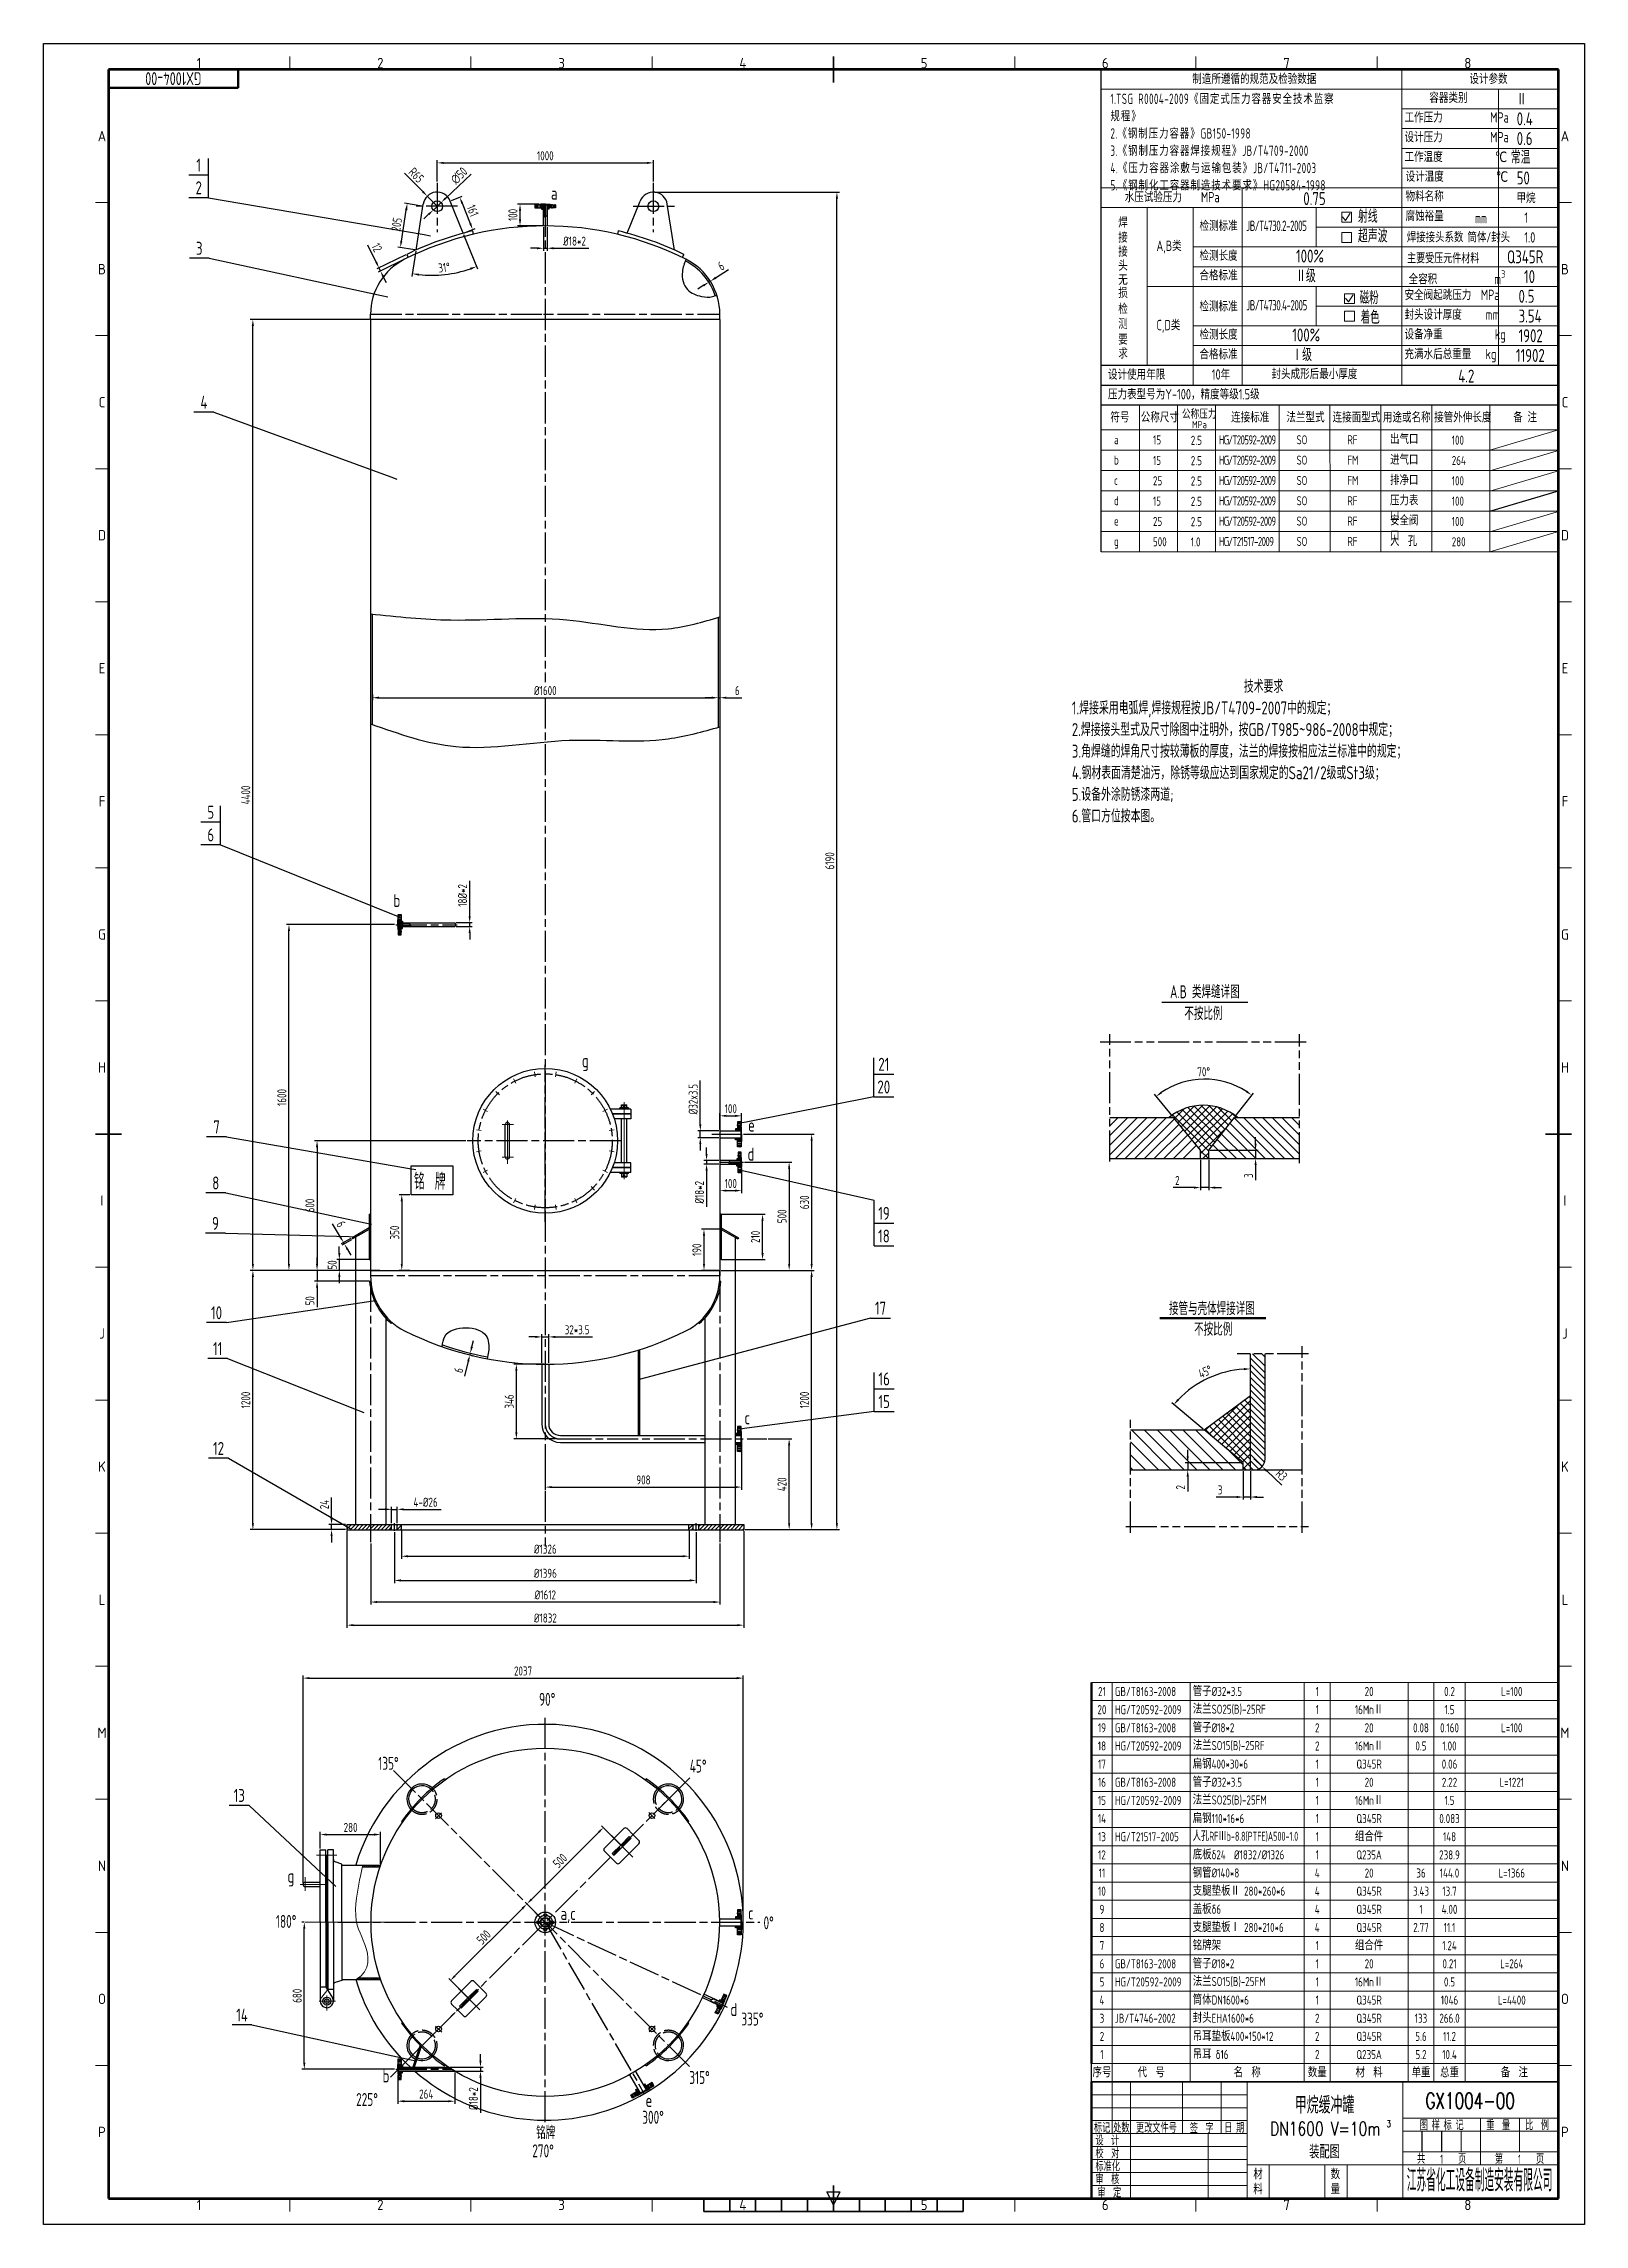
# Model space of a CAD drawing. Header units: millimetres. Extents: x 0 to 18099, y 0 to 10092.
# Drawn here: x 0 to 7128, y 0 to 10092 of the extents above; entities that cross this region are included whole.
import ezdxf
from ezdxf.enums import TextEntityAlignment as Align

# ---------------------------------------------------------------- set-up
doc = ezdxf.new("R2010")
doc.units = ezdxf.units.MM
doc.header["$LTSCALE"] = 12
for name, pattern in [('AM_ISO02W050', [7.5, 6, -1.5]), ('AM_ISO08W050', [18, 12, -1.5, 3, -1.5]), ('AM_ISO09W050', [22.5, 12, -1.5, 3, -1.5, 3, -1.5]), ('CENTER', [50.8, 31.75, -6.35, 6.35, -6.35]), ('DASHDOT-M', [36, 30, -3, 0, -3]), ('DASHDOT-S', [14, 10, -2, 0, -2]), ('DASHED2', [9.525, 6.35, -3.175]), ('EB_DASH', [6, 3, -3]), ('EB_DASHDOT', [39, 30, -3, 3, -3])]:
    doc.linetypes.add(name, pattern=pattern)
for name, color, linetype, lineweight in [('1-轮廓线层', 7, 'Continuous', 35), ('2-中心线层', 1, 'EB_DASHDOT', 13), ('3-虚线层', 6, 'EB_DASH', 13), ('4-细实线层', 2, 'Continuous', 13), ('AM_5', 3, 'Continuous', 25), ('AM_6', 2, 'Continuous', 35), ('AM_BOR', 7, 'Continuous', 50)]:
    doc.layers.add(name, color=color, linetype=linetype, lineweight=lineweight)
for name, color, linetype in [('1轮廓实线层', 7, 'Continuous'), ('2细线层', 4, 'Continuous'), ('3中心线层', 1, 'CENTER'), ('5剖面线层', 2, 'Continuous'), ('6文字层', 3, 'Continuous'), ('CDR_DIM', 7, 'Continuous'), ('CDR_DWG1', 4, 'Continuous'), ('CDR_DWG3', 1, 'DASHDOT-M'), ('中心线', 1, 'AM_ISO08W050'), ('双点划线', 3, 'AM_ISO09W050'), ('虚线', 2, 'AM_ISO02W050'), ('轮廓实线', 4, 'Continuous')]:
    doc.layers.add(name, color=color, linetype=linetype)
doc.styles.add('ACISOTS', font='ISOCP.SHX')
doc.styles.add('HGCAD', font='HGCAD.SHX', dxfattribs={"width": 0.75, "bigfont": 'HZTXT.SHX'})
doc.styles.add('HZCF', font='isocp.shx', dxfattribs={"width": 0.8, "bigfont": 'sanctum.shx'})
doc.styles.add('PC_TEXTSTYLE', font='isocp.shx', dxfattribs={"width": 0.8, "bigfont": 'hzfs.shx'})
doc.styles.add('ROMANC', font='txt.shx', dxfattribs={"width": 0.7, "height": 50, "bigfont": 'hz.shx'})
doc.styles.get("Standard").update_dxf_attribs({"font": 'isocp.shx', "width": 0.8, "bigfont": 'sanctum.shx'})
doc.styles.add('THXuHaoStyle', font='romans.shx', dxfattribs={"width": 0.8, "bigfont": 'hzfs.shx'})
doc.dimstyles.new('12 AM_GB', dxfattribs={"dimscale": 12, "dimtxt": 3.5, "dimasz": 2.5, "dimexe": 1, "dimexo": 0.5, "dimgap": 1, "dimtad": 1, "dimdsep": 46, "dimtxsty": 'HZCF', "dimcen": 0, "dimclrd": 7, "dimclre": 7, "dimclrt": 2, "dimadec": 0, "dimazin": 2, "dimtp": 0.1, "dimtm": 0.1, "dimtfac": 0.71, "dimtmove": 0, "dimatfit": 3, "dimfxl": 0, "dimlwd": -1, "dimlwe": -1, "dimarcsym": 0})
pattern_1 = [(225, (0, 5296.4945), (2.245064, -2.245064), [])]
pattern_2 = [(135, (3228.6787, 3634.5527), (-2.24506, -2.24506), [])]
pattern_3 = [(45, (-3228.6787, 3634.5527), (-2.24506, 2.24506), [])]
pattern_4 = [(135, (3228.6787, 1398.058), (-2.24506, -2.24506), [])]
pattern_5 = [(45, (-3228.6787, 1398.058), (-2.24506, 2.24506), [])]
pattern_6 = [(135, (1602.6205, 10986.474), (-2.245064, -2.245064), [])]
pattern_7 = [(315, (4866.6496, 4196.4945), (-2.245064, -2.245064), [])]
pattern_8 = [(75, (2774.6787, 611.707), (-3.06681, 0.82175), [])]
pattern_9 = [(105, (-2774.6787, 611.707), (-3.06681, -0.82175), [])]
pattern_10 = [(290, (4322.835, -327.852), (-2.983524, -1.085914), [])]
pattern_11 = [(135, (3228.6787, 5044.5527), (-2.24506, -2.24506), [])]
pattern_12 = [(45, (-3228.6787, 5044.5527), (-2.24506, 2.24506), [])]
pattern_13 = [(225, (-1805.189, 42552.576), (-4.4901281, 4.4901281), [])]

msp = doc.modelspace()

# ---------------------------------------------------------------- texts
at = {"style": 'HGCAD'}
for rotation, p in [(180, (2320.679, 9348.503)), (270, (1637.971, 6014.553)), (90, (3228.679, 5044.553)), (270, (3228.679, 4914.553)), (90, (3228.679, 3634.553)), (90, (3228.679, 1398.058)), (245, (3141.794, 1015.166)), (270, (1637.971, 718.058)), (30, (2774.679, 611.707))]:
    msp.add_text('TH_SUPERPART', height=1e-29, rotation=rotation, dxfattribs=at).set_placement(p)
at = {"color": 2, "lineweight": 15, "style": 'THXuHaoStyle', "width": 0.7}
msp.add_text('GX1004-00', height=73.7469, dxfattribs=at).set_placement((6392.667, 535.224))
at = {"color": 2, "lineweight": 15, "style": 'THXuHaoStyle'}
for s, height, width, p in [('甲烷缓冲罐', 78.5088, 0.7, (5925.955, 513.055)), ('DN1600 V=10m', 62.8071, 0.75, (5929.006, 411.295)), ('3', 31.404, 0.75, (6222.915, 450.042)), ('装配图', 62.807, 0.75, (5925.955, 304.946))]:
    msp.add_text(s, height=height, dxfattribs=dict(at, width=width)).set_placement(p, align=Align.CENTER)
at = {"char_height": 42, "style": 'HZCF'}
for s, insert, attachment_point in [('21', (4896.117, 2465.986), 5), ('GB/T8163-2008', (4956.117, 2465.986), 4), ('管子%%c32*3.5', (5316.117, 2465.986), 4), ('1', (5892.117, 2465.986), 5), ('20', (6132.117, 2465.986), 5), ('0.2', (6504.117, 2465.986), 5), ('L=100 ', (6792.117, 2465.986), 5), ('20', (4896.117, 2381.986), 5), ('HG/T20592-2009', (4956.117, 2381.986), 4), ('法兰SO25(B)-25RF', (5316.117, 2381.986), 4), ('管子%%c18*2', (5316.117, 2297.986), 4), ('1', (5892.117, 2381.986), 5), ('16MnⅡ', (6132.117, 2381.986), 5), ('1.5', (6504.117, 2381.986), 5), ('18', (4896.117, 2213.986), 5), ('19', (4896.117, 2297.986), 5), ('GB/T8163-2008', (4956.117, 2297.986), 4), ('HG/T20592-2009', (4956.117, 2213.986), 4), ('法兰SO15(B)-25RF', (5316.117, 2213.986), 4), ('2', (5892.117, 2297.986), 5), ('2', (5892.117, 2213.986), 5), ('16MnⅡ', (6132.117, 2213.986), 5), ('20', (6132.117, 2297.986), 5), ('0.08', (6372.117, 2297.986), 5), ('0.5', (6372.117, 2213.986), 5), ('0.160', (6504.117, 2297.986), 5), ('1.00', (6504.117, 2213.986), 5), ('L=100 ', (6792.117, 2297.986), 5), ('17', (4896.117, 2129.986), 5), ('扁钢400*30*6', (5316.117, 2129.986), 4), ('1', (5892.117, 2129.986), 5), ('Q345R', (6132.117, 2129.986), 5), ('0.06', (6504.117, 2129.986), 5), ('16', (4896.117, 2045.986), 5), ('GB/T8163-2008', (4956.117, 2045.986), 4), ('管子%%c32*3.5', (5316.117, 2045.986), 4), ('1', (5892.117, 2045.986), 5), ('20', (6132.117, 2045.986), 5), ('2.22', (6504.117, 2045.986), 5), ('L=1221 ', (6792.117, 2045.986), 5), ('15', (4896.117, 1961.986), 5), ('HG/T20592-2009', (4956.117, 1961.986), 4), ('法兰SO25(B)-25FM', (5316.117, 1961.986), 4), ('1', (5892.117, 1961.986), 5), ('16MnⅡ', (6132.117, 1961.986), 5), ('1.5', (6504.117, 1961.986), 5), ('14', (4896.117, 1877.986), 5), ('扁钢110*16*6', (5316.117, 1877.986), 4), ('{\\W0.7;人孔RFⅢb-8.8(PTFE)A500-1.0}', (5316.117, 1793.986), 4), ('1', (5892.117, 1877.986), 5), ('Q345R', (6132.117, 1877.986), 5), ('组合件', (6132.117, 1793.986), 5), ('0.083', (6504.117, 1877.986), 5), ('13', (4896.117, 1793.986), 5), ('12', (4896.117, 1709.986), 5), ('HG/T21517-2005', (4956.117, 1793.986), 4), ('底板δ24  %%c1832/%%c1326', (5316.117, 1709.986), 4), ('1', (5892.117, 1793.986), 5), ('1', (5892.117, 1709.986), 5), ('Q235A', (6132.117, 1709.986), 5), ('238.9', (6504.117, 1709.986), 5), ('148', (6504.117, 1793.986), 5), ('11', (4896.117, 1625.986), 5), ('钢管%%C140*8', (5316.117, 1625.986), 4), ('4', (5892.117, 1625.986), 5), ('20', (6132.117, 1625.986), 5), ('36', (6372.117, 1625.986), 5), ('144.0', (6504.117, 1625.986), 5), ('L=1366 ', (6792.117, 1625.986), 5), ('10', (4896.117, 1541.986), 5), ('支腿垫板Ⅱ 280*260*6', (5316.117, 1541.986), 4), ('4', (5892.117, 1541.986), 5), ('Q345R', (6132.117, 1541.986), 5), ('3.43', (6372.117, 1541.986), 5), ('13.7', (6504.117, 1541.986), 5), ('9', (4896.117, 1457.986), 5), ('盖板δ6', (5316.117, 1457.986), 4), ('4', (5892.117, 1457.986), 5), ('Q345R', (6132.117, 1457.986), 5), ('1', (6372.117, 1457.986), 5), ('4.00', (6504.117, 1457.986), 5), ('8', (4896.117, 1373.986), 5), ('铭牌架', (5316.117, 1289.986), 4), ('支腿垫板Ⅰ 280*210*6', (5316.117, 1373.986), 4), ('4', (5892.117, 1373.986), 5), ('Q345R', (6132.117, 1373.986), 5), ('组合件', (6132.117, 1289.986), 5), ('2.77', (6372.117, 1373.986), 5), ('11.1', (6504.117, 1373.986), 5), ('7', (4896.117, 1289.986), 5), ('6', (4896.117, 1205.986), 5), ('GB/T8163-2008', (4956.117, 1205.986), 4), ('管子%%c18*2', (5316.117, 1205.986), 4), ('1', (5892.117, 1289.986), 5), ('1', (5892.117, 1205.986), 5), ('20', (6132.117, 1205.986), 5), ('1.24', (6504.117, 1289.986), 5), ('0.21', (6504.117, 1205.986), 5), ('L=264 ', (6792.117, 1205.986), 5), ('5', (4896.117, 1121.986), 5), ('HG/T20592-2009', (4956.117, 1121.986), 4), ('法兰SO15(B)-25FM', (5316.117, 1121.986), 4), ('1', (5892.117, 1121.986), 5), ('16MnⅡ', (6132.117, 1121.986), 5), ('0.5', (6504.117, 1121.986), 5), ('4', (4896.117, 1037.986), 5), ('筒体DN1600*6', (5316.117, 1037.986), 4), ('1', (5892.117, 1037.986), 5), ('Q345R', (6132.117, 1037.986), 5), ('1046', (6504.117, 1037.986), 5), ('L=4400 ', (6792.117, 1037.986), 5), ('3', (4896.117, 953.986), 5), ('JB/T4746-2002', (4956.117, 953.986), 4), ('封头EHA1600*6', (5316.117, 953.986), 4), ('2', (5892.117, 953.986), 5), ('Q345R', (6132.117, 953.986), 5), ('133', (6372.117, 953.986), 5), ('266.0', (6504.117, 953.986), 5), ('2', (4896.117, 869.986), 5), ('吊耳垫板400*150*12', (5316.117, 869.986), 4), ('吊耳 δ16', (5316.117, 785.986), 4), ('2', (5892.117, 869.986), 5), ('Q345R', (6132.117, 869.986), 5), ('5.6', (6372.117, 869.986), 5), ('11.2', (6504.117, 869.986), 5), ('1', (4896.117, 785.986), 5), ('2', (5892.117, 785.986), 5), ('Q235A', (6132.117, 785.986), 5), ('5.2', (6372.117, 785.986), 5), ('10.4', (6504.117, 785.986), 5)]:
    msp.add_mtext(s, dxfattribs=dict(at, insert=insert, attachment_point=attachment_point))
at = {"char_height": 42, "attachment_point": 5, "style": 'HZCF'}
for s, insert, width in [('{\\C3;序号}', (4896.117, 701.986), 96), ('{\\C3;代  号}', (5124.117, 701.986), 360), ('{\\C3;名  称}', (5568.117, 701.986), 360), ('{\\C3;数量}', (5892.117, 701.986), 360), ('{\\C3;材  料}', (6132.117, 701.986), 360), ('{\\C3;单重}', (6372.117, 701.986), 360), ('{\\C3;总重}', (6504.117, 701.986), 360), ('{\\C3;备  注}', (6804.117, 701.986), 360)]:
    msp.add_mtext(s, dxfattribs=dict(at, insert=insert, width=width))
at = {"layer": '6文字层', "style": 'PC_TEXTSTYLE', "width": 0.667}
for s, p in [('设  计 ', (4866.057, 365.993)), ('校  对 ', (4866.057, 305.995)), ('标准化', (4866.057, 245.997)), ('审  核 ', (4866.057, 185.998))]:
    msp.add_text(s, height=41.9989, dxfattribs=at).set_placement(p)
at = {"layer": '6文字层', "style": 'PC_TEXTSTYLE'}
for s, height, width, p in [('标记', 41.9989, 0.667, (4897.053, 449.991)), ('处数', 41.9989, 0.667, (4986.054, 449.991)), (' 更改文件号 ', 41.9989, 0.667, (5148.049, 449.991)), (' 签  字 ', 41.9989, 0.667, (5357.932, 448.452)), (' 日 期 ', 41.9989, 0.667, (5508.04, 449.991)), (' 图 样 标 记 ', 41.9989, 0.667, (6468.014, 461.991)), ('重  量 ', 41.9989, 0.667, (6738.007, 461.991)), ('比  例 ', 41.9989, 0.667, (6918.002, 461.991)), ('共    1    页', 41.99889, 0.667, (6468.014, 305.995)), ('第    1    页', 41.99889, 0.667, (6828.005, 305.995)), ('材', 47.999, 0.8, (5618.369, 235.426)), ('数', 47.999, 0.8, (5976.15, 235.426)), ('审  定 ', 41.9989, 0.667, (4939.203, 150.499)), ('料', 47.999, 0.8, (5618.369, 166.013)), ('量', 47.999, 0.8, (5976.15, 166.013))]:
    msp.add_text(s, height=height, dxfattribs=dict(at, width=width)).set_placement(p, align=Align.MIDDLE)
at = {"layer": 'AM_5', "color": 7, "char_height": 60, "attachment_point": 8}
for s, insert in [('1', (717.501, 9499.67)), ('2', (717.501, 9394.67)), ('3', (720.095, 9114.768)), ('4', (741.635, 8402.457)), ('5', (772.976, 6505.009)), ('6', (772.976, 6400.009)), ('21', (3886.946, 5338.751)), ('20', (3886.946, 5233.751)), ('7', (800.029, 5048.673)), ('8', (796.195, 4789.291)), ('9', (794.861, 4602.572)), ('19', (3887.678, 4648.784)), ('18', (3887.678, 4543.784)), ('10', (800.113, 4188.719)), ('17', (3871.596, 4210.098)), ('11', (805.13, 4022.805)), ('16', (3888.529, 3882.635)), ('15', (3888.529, 3777.635)), ('12', (809.317, 3561.058)), ('13', (905.013, 1954.903)), ('14', (917.884, 938.74))]:
    msp.add_mtext(s, dxfattribs=dict(at, insert=insert))
at = {"layer": 'AM_6', "color": 7, "width": 0.8}
for s, p in [('焊', (4971.61, 9240.411)), ('接', (4971.61, 9170.952)), ('接', (4971.61, 9106.012)), ('头', (4971.61, 9040.598)), ('无', (4971.61, 8975.108)), ('损', (4971.61, 8914.674)), ('检', (4971.61, 8840.694)), ('测', (4971.61, 8771.679)), ('求', (4971.61, 8634.492)), ('要', (4971.61, 8699.002))]:
    msp.add_text(s, height=48, dxfattribs=at).set_placement(p)
at = {"layer": 'AM_6', "color": 7, "lineweight": 50}
for s, height, width, p in [('mm', 48, 0.67, (6622.745, 9260.449)), ('主要受压元件材料', 48, 0.67, (6307.764, 9075.124)), ('磁粉', 60, 0.67, (6088.15, 8886.132)), ('着色', 60, 0.67, (6092.898, 8795.422)), (' A.B 类焊缝详图', 60, 0.7, (5187.347, 5674.303)), ('不按比例', 60, 0.7, (5277.391, 5573.458)), ('接管与壳体焊接详图', 60, 0.7, (5206.302, 4208.1)), ('不按比例', 60, 0.7, (5322.785, 4112.395)), ('90%%D', 60, 0.7, (2292.083, 2399.958)), ('135%%D', 60, 0.7, (1547.985, 2103.619)), ('45%%d', 60, 0.7, (2989.309, 2091.146)), ('180%%D', 60, 0.7, (1074.573, 1371.963)), ('0%%D', 60, 0.7, (3330.534, 1365.409)), ('335%%D', 60, 0.7, (3227.937, 920.319)), ('315%%d', 60, 0.7, (2987.086, 649.782)), ('225%%d', 60, 0.7, (1445.867, 547.827)), ('300%%D', 60, 0.7, (2769.413, 465.681)), ('铭牌', 60, 0.7, (2278.44, 394.54)), ('270%%d', 60, 0.7, (2260.774, 310.143))]:
    msp.add_text(s, height=height, dxfattribs=dict(at, width=width)).set_placement(p)
at = {"layer": 'AM_6', "color": 7, "lineweight": 50, "attachment_point": 1}
for s, insert, char_height, width in [('制造所遵循的规范及检验数据', (5314.104, 9952.996), 48, 1041.94295), ('设计参数', (6596.224, 9952.996), 48, 1041.94295), ('{\\W0.7;\\T1.1;1.TSG R0004-2009《固定式压力容器安全技术监察规程》\\P2.《钢制压力容器》GB150-1998\\P3.《钢制压力容器焊接规程》JB/T4709-2000\\P4.《压力容器涂敷与运输包装》JB/T4711-2003\\P5.《钢制化工容器制造技术要求》HG20584-1998}', (4935.689, 9860.482), 48, 1041.94295), ('容器类别', (6410.951, 9865.652), 48, 1041.94295), ('Ⅱ', (6814.803, 9864.945), 60, 159.84162), ('工作压力          MPa', (6295.897, 9774.702), 48, 1041.94295), ('0.4', (6814.803, 9773.995), 60, 159.84162), ('设计压力          MPa', (6295.897, 9683.438), 48, 1041.94295), ('工作温度           ℃', (6295.897, 9592.173), 48, 1041.94295), ('常温', (6787.758, 9595.858), 60, 159.84162), ('0.6', (6814.803, 9682.731), 60, 159.84162), ('设计温度           ℃', (6300.695, 9500.909), 48, 1041.94295), ('50', (6814.803, 9500.202), 60, 159.84162), ('a', (2347.101, 9429.276), 60, 149.38431), ('水压试验压力    MPa', (5001.408, 9405.75), 48, 1041.94295), ('0.75', (5827.545, 9404.682), 60, 159.84162), ('物料名称', (6300.695, 9409.644), 48, 1041.94295), ('甲烷', (6813.903, 9401.74), 48, 1041.94295), ('射线', (6080.661, 9323.052), 60, 159.84162), ('腐蚀裕量', (6300.695, 9318.38), 48, 1041.94295), ('1', (6850.106, 9310.446), 48, 1041.94295), ('A,B类', (5148.554, 9180.467), 48, 1041.94295), ('检测标准', (5347.283, 9272.805), 48, 1041.94295), ('{\\W0.7;\\T0.9;JB/T4730.2-2005}', (5563.703, 9272.805), 48, 1041.94295), ('超声波', (6080.661, 9231.787), 60, 159.84162), ('{\\W0.7;焊接接头系数 筒体/封头}', (6306.382, 9220.401), 48, 1041.94295), ('1.0', (6850.106, 9219.182), 48, 1041.94295), ('检测长度', (5347.283, 9135.109), 48, 1041.94295), ('100%', (5794.027, 9138.822), 60, 159.84162), ('Q345R', (6770.517, 9135.143), 60, 159.84162), ('合格标准', (5347.283, 9043.845), 48, 1041.94295), ('Ⅱ级', (5794.027, 9047.558), 60, 159.84162), ('\\A1;全容积            m{\\H0.7x;\\S3^ ;}', (6314.772, 9042.721), 48, 1041.94295), ('10', (6848.869, 9043.879), 60, 159.84162), ('检测标准', (5347.283, 8900.288), 48, 1041.94295), ('{\\W0.7;\\T0.9;JB/T4730.4-2005}', (5563.703, 8905.308), 48, 1041.94295), ('安全阀起跳压力  MPa', (6295.897, 8953.321), 48, 1041.94295), ('0.5', (6823.277, 8952.614), 60, 159.84162), ('C,D类', (5148.554, 8813.615), 48, 1041.94295), ('封头设计厚度     mm', (6295.897, 8862.057), 48, 1041.94295), ('3.54', (6823.277, 8861.35), 60, 159.84162), ('检测长度', (5347.283, 8770.051), 48, 1041.94295), ('合格标准', (5347.283, 8678.787), 48, 1041.94295), ('100%', (5776.609, 8773.764), 60, 159.84162), ('Ⅰ级', (5776.609, 8682.499), 60, 159.84162), ('设备净重           kg', (6295.897, 8770.792), 48, 1041.94295), ('充满水后总重量   kg', (6295.897, 8679.528), 48, 1041.94295), ('1902', (6823.277, 8770.085), 60, 159.84162), ('设计使用年限', (4924.142, 8584.781), 48, 1041.94295), ('10年', (5404.393, 8584.781), 48, 1041.94295), ('封头成形后最小厚度', (5680.516, 8587.429), 48, 1041.94295), ('4.2', (6544.358, 8583.551), 60, 159.84162), ('11902', (6810.994, 8678.821), 60, 159.84162), ('压力表型号为Y-100，精度等级1.5级', (4924.142, 8493.516), 48, 1041.94295), ('符号', (4935.134, 8386.975), 48, 1041.94295), ('公称尺寸', (5075.819, 8386.975), 48, 1041.94295), ('公称压力', (5266.531, 8394.943), 38.4, 833.55436), ('连接标准', (5493.671, 8386.975), 48, 1041.94295), ('法兰型式', (5749.61, 8386.975), 48, 1041.94295), ('连接面型式', (5963.075, 8386.975), 48, 1041.94295), ('用途或名称', (6195.837, 8386.975), 48, 1041.94295), ('接管外伸长度', (6432.843, 8386.975), 48, 1041.94295), ('备 注 ', (6798.811, 8386.975), 48, 1041.94295), ('                             技术要求\\P1.焊接采用电弧焊,焊接规程按JB/T4709-2007中的规定；\\P2.焊接接头型式及尺寸除图中注明外，按GB/T985~986-2008中规定；\\P3.角焊缝的焊角尺寸按较薄板的厚度，法兰的焊接按相应法兰标准中的规定；\\P4.钢材表面清楚油污，除锈等级应达到国家规定的Sa21/2级或St3级；\\P5.设备外涂防锈漆两道;\\P6.管口方位按本图。', (4756.764, 7147.675), 60, 2190.85268), ('b', (1618.483, 6156.432), 60, 149.38431), ('g', (2490.264, 5415.111), 60, 149.38431), ('e', (3258.699, 5117.406), 60, 149.38431), ('d', (3256.626, 4982.881), 60, 149.38431), ('c', (3242.379, 3762.299), 60, 149.38431), ('g', (1128.249, 1641.826), 60, 149.38431), ('a,c', (2391.091, 1468.682), 60, 149.38431), ('c', (3258.699, 1470.911), 60, 547.48965), ('d', (3176.892, 1024.315), 60, 547.48965), ('b', (1567.801, 716.988), 60, 149.38431), ('e', (2784.683, 603.697), 60, 547.48965)]:
    msp.add_mtext(s, dxfattribs=dict(at, insert=insert, char_height=char_height, width=width))
at = {"layer": 'AM_6', "attachment_point": 1}
for s, insert, char_height, width in [('15', (5132.882, 8279.103), 42, 154.24194), ('2.5', (5307.216, 8277.123), 42, 154.24194), ('MPa', (5312.604, 8345.643), 33.6, 123.39355), ('{\\W0.8;\\T0.75;HG/T20592-2009}', (5437.091, 8279.057), 42, 459.64731), ('SO', (5796.419, 8279.626), 42, 154.24194), ('RF', (6031.573, 8279.626), 42, 154.24194), ('出气口', (6229.052, 8281.484), 42, 154.24194), ('100', (6514.493, 8277.987), 42, 154.24194), ('a', (4951.926, 8280.069), 42, 154.24194), ('b', (4951.926, 8186.007), 42, 154.24194), ('15', (5132.249, 8183.925), 42, 154.24194), ('2.5', (5307.216, 8183.061), 42, 154.24194), ('{\\W0.8;\\T0.75;HG/T20592-2009}', (5437.091, 8184.995), 42, 459.64731), ('SO', (5796.419, 8185.565), 42, 154.24194), ('FM', (6031.573, 8185.565), 42, 154.24194), ('进气口', (6229.052, 8185.746), 42, 154.24194), ('264', (6514.493, 8183.925), 42, 154.24194), ('c', (4951.926, 8091.945), 42, 154.24194), ('25', (5132.249, 8089.863), 42, 154.24194), ('2.5', (5307.216, 8088.999), 42, 154.24194), ('{\\W0.8;\\T0.75;HG/T20592-2009}', (5437.091, 8090.933), 42, 459.64731), ('SO', (5796.419, 8091.503), 42, 154.24194), ('FM', (6031.573, 8091.503), 42, 154.24194), ('排净口', (6229.052, 8091.684), 42, 154.24194), ('100', (6514.493, 8089.863), 42, 154.24194), ('d', (4951.926, 7997.884), 42, 154.24194), ('15', (5132.249, 7995.801), 42, 154.24194), ('2.5', (5307.216, 7994.937), 42, 154.24194), ('{\\W0.8;\\T0.75;HG/T20592-2009}', (5437.091, 7996.871), 42, 459.64731), ('SO', (5796.419, 7997.441), 42, 154.24194), ('RF', (6031.573, 7997.441), 42, 154.24194), ('压力表口', (6229.052, 7997.622), 42, 154.24194), ('100', (6514.493, 7995.801), 42, 154.24194), ('e', (4951.926, 7903.822), 42, 154.24194), ('25', (5132.249, 7901.74), 42, 154.24194), ('2.5', (5307.216, 7900.876), 42, 154.24194), ('{\\W0.8;\\T0.75;HG/T20592-2009}', (5437.091, 7902.81), 42, 459.64731), ('SO', (5796.419, 7903.379), 42, 154.24194), ('RF', (6031.573, 7903.379), 42, 154.24194), ('安全阀口', (6229.052, 7904.531), 42, 154.24194), ('100', (6514.493, 7901.74), 42, 154.24194), ('g', (4951.926, 7809.76), 42, 154.24194), ('500', (5132.249, 7807.678), 42, 154.24194), ('1.0', (5307.216, 7806.814), 42, 154.24194), ('{\\T0.75;HG/T21517-2009}', (5437.091, 7808.748), 42, 459.64731), ('SO', (5796.419, 7809.318), 42, 154.24194), ('RF', (6031.573, 7809.318), 42, 154.24194), ('人  孔', (6229.052, 7809.499), 42, 154.24194), ('280', (6514.493, 7807.678), 42, 154.24194)]:
    msp.add_mtext(s, dxfattribs=dict(at, insert=insert, char_height=char_height, width=width))
at = {"layer": 'AM_6', "color": 30, "lineweight": 70, "insert": (6306.434, 254.511), "char_height": 102.06, "width": 2128.02244, "attachment_point": 1}
msp.add_mtext('{\\W0.4;江苏省化工设备制造安装有限公司}', dxfattribs=at)
at = {"layer": 'CDR_DIM', "style": 'ROMANC', "width": 0.7}
msp.add_text('铭 牌', height=75, dxfattribs=at).set_placement((1713.168, 4789.056))

# ---------------------------------------------------------------- blocks, each defined once
blk = doc.blocks.new('SANCTUM_V_A1')
at = {"layer": 'AM_BOR', "color": 1, "lineweight": 25}
for p, q in [((0, 841), (594, 841)), ((0, 0), (0, 841)), ((594, 841), (594, 0)), ((304.5, 7.5), (302, 12.5)), ((302, 12.5), (307, 12.5)), ((307, 12.5), (304.5, 7.5)), ((594, 0), (0, 0))]:
    blk.add_line(p, q, dxfattribs=at)
at = {"layer": 'AM_BOR', "color": 1, "lineweight": 15}
for p, q in [((94.875, 831), (94.875, 836)), ((164.75, 831), (164.75, 836)), ((234.625, 831), (234.625, 836)), ((304.5, 831), (304.5, 836)), ((374.375, 831), (374.375, 836)), ((444.25, 831), (444.25, 836)), ((514.125, 831), (514.125, 836)), ((25, 779.6875), (20, 779.6875)), ((584, 779.6875), (589, 779.6875)), ((25, 728.375), (20, 728.375)), ((584, 728.375), (589, 728.375)), ((25, 677.0625), (20, 677.0625)), ((584, 677.0625), (589, 677.0625)), ((25, 625.75), (20, 625.75)), ((584, 625.75), (589, 625.75)), ((25, 574.4375), (20, 574.4375)), ((584, 574.4375), (589, 574.4375)), ((25, 523.125), (20, 523.125)), ((584, 523.125), (589, 523.125)), ((25, 471.8125), (20, 471.8125)), ((584, 471.8125), (589, 471.8125)), ((25, 420.5), (20, 420.5)), ((584, 420.5), (589, 420.5)), ((25, 369.1875), (20, 369.1875)), ((584, 369.1875), (589, 369.1875)), ((25, 317.875), (20, 317.875)), ((584, 317.875), (589, 317.875)), ((25, 266.5625), (20, 266.5625)), ((584, 266.5625), (589, 266.5625)), ((25, 215.25), (20, 215.25)), ((584, 215.25), (589, 215.25)), ((25, 163.9375), (20, 163.9375)), ((584, 163.9375), (589, 163.9375)), ((25, 112.625), (20, 112.625)), ((584, 112.625), (589, 112.625)), ((25, 61.3125), (20, 61.3125)), ((584, 61.3125), (589, 61.3125)), ((94.875, 10), (94.875, 5)), ((164.75, 10), (164.75, 5)), ((234.625, 10), (234.625, 5)), ((304.5, 10), (304.5, 5)), ((374.375, 10), (374.375, 5)), ((444.25, 10), (444.25, 5)), ((514.125, 10), (514.125, 5))]:
    blk.add_line(p, q, dxfattribs=at)
at = {"layer": 'AM_BOR', "color": 2, "lineweight": 35}
for p, q in [((304.5, 831), (304.5, 836)), ((304.5, 831), (304.5, 826)), ((25, 420.5), (20, 420.5)), ((25, 420.5), (30, 420.5)), ((584, 420.5), (579, 420.5)), ((584, 420.5), (589, 420.5)), ((254.5, 10), (254.5, 5)), ((264.5, 10), (264.5, 5)), ((274.5, 10), (274.5, 5)), ((284.5, 10), (284.5, 5)), ((294.5, 10), (294.5, 5)), ((304.5, 10), (304.5, 15)), ((304.5, 10), (304.5, 5)), ((314.5, 10), (314.5, 5)), ((324.5, 10), (324.5, 5)), ((334.5, 10), (334.5, 5)), ((344.5, 10), (344.5, 5)), ((354.5, 10), (354.5, 5)), ((254.5, 5), (354.5, 5))]:
    blk.add_line(p, q, dxfattribs=at)
at = {"layer": 'AM_BOR', "color": 130, "lineweight": 80}
for p, q in [((584, 831), (25, 831)), ((25, 831), (25, 10)), ((584, 10), (584, 831)), ((25, 10), (584, 10))]:
    blk.add_line(p, q, dxfattribs=at)
at = {"layer": 'AM_BOR', "color": 130}
for p, q in [((75, 824), (75, 831)), ((25, 824), (75, 824))]:
    blk.add_line(p, q, dxfattribs=at)
at = {"layer": 'AM_BOR', "color": 1, "lineweight": 25, "style": 'ACISOTS'}
for s, p in [('1', (59.9375, 833.5)), ('2', (129.8125, 833.5)), ('3', (199.6875, 833.5)), ('4', (269.5625, 833.5)), ('5', (339.4375, 833.5)), ('6', (409.3125, 833.5)), ('7', (479.1875, 833.5)), ('8', (549.0625, 833.5)), ('A', (22.5, 805.34375)), ('A', (586.5, 805.34375)), ('B', (22.5, 754.03125)), ('B', (586.5, 754.03125)), ('C', (22.5, 702.71875)), ('C', (586.5, 702.71875)), ('D', (22.5, 651.40625)), ('D', (586.5, 651.40625)), ('E', (22.5, 600.09375)), ('E', (586.5, 600.09375)), ('F', (22.5, 548.78125)), ('F', (586.5, 548.78125)), ('G', (22.5, 497.46875)), ('G', (586.5, 497.46875)), ('H', (22.5, 446.15625)), ('H', (586.5, 446.15625)), ('I', (22.5, 394.84375)), ('I', (586.5, 394.84375)), ('J', (22.5, 343.53125)), ('J', (586.5, 343.53125)), ('K', (22.5, 292.21875)), ('K', (586.5, 292.21875)), ('L', (22.5, 240.90625)), ('L', (586.5, 240.90625)), ('M', (22.5, 189.59375)), ('M', (586.5, 189.59375)), ('N', (22.5, 138.28125)), ('N', (586.5, 138.28125)), ('O', (22.5, 86.96875)), ('O', (586.5, 86.96875)), ('P', (22.5, 35.65625)), ('P', (586.5, 35.65625)), ('1', (59.9375, 7.5)), ('2', (129.8125, 7.5)), ('3', (199.6875, 7.5)), ('4', (269.5625, 7.5)), ('5', (339.4375, 7.5)), ('6', (409.3125, 7.5)), ('7', (479.1875, 7.5)), ('8', (549.0625, 7.5))]:
    blk.add_text(s, height=4, dxfattribs=at).set_placement(p, align=Align.MIDDLE)
at = {"layer": 'AM_BOR', "color": 2, "style": 'HZCF', "width": 0.75}
blk.add_attdef('DWG-NO.{10}', text='', height=5, rotation=180, dxfattribs=at).set_placement((50, 827.5), align=Align.MIDDLE_CENTER)
blk = doc.blocks.new('*D9')
at = {"color": 7}
for p, q in [((1507, 8815), (956, 8815)), ((968, 4445), (968, 8785)), ((1507, 4415), (956, 4415))]:
    blk.add_line(p, q, dxfattribs=at)
for points in [[(963, 8785), (973, 8785), (968, 8815)], [(963, 4445), (973, 4445), (968, 4415)]]:
    blk.add_solid(points, dxfattribs=at)
at = {"layer": 'Defpoints', "color": 0}
for p in [(968, 8815), (1513, 8815), (1513, 4415)]:
    blk.add_point(p, dxfattribs=at)
at = {"color": 2, "insert": (935, 6615), "char_height": 42, "attachment_point": 5, "rotation": 90, "style": 'HZCF'}
blk.add_mtext('4400', dxfattribs=at)
blk = doc.blocks.new('*D10')
at = {"color": 7}
for p, q in [((3074, 8993), (3071, 8998)), ((3077, 8988), (3084, 8992)), ((3081, 8997), (3078, 9002)), ((3109, 9008), (3169, 9047)), ((3052, 8972), (3027, 8956))]:
    blk.add_line(p, q, dxfattribs=at)
for points in [[(3049, 8976), (3055, 8968), (3077, 8988)], [(3107, 9013), (3112, 9004), (3084, 8992)]]:
    blk.add_solid(points, dxfattribs=at)
at = {"layer": 'Defpoints', "color": 0}
for p in [(3077, 8988), (3084, 8992), (3084, 8992)]:
    blk.add_point(p, dxfattribs=at)
at = {"color": 2, "insert": (3134, 9063), "char_height": 42, "attachment_point": 5, "rotation": 32.4899, "style": 'HZCF'}
blk.add_mtext('6', dxfattribs=at)
blk = doc.blocks.new('*D11')
at = {"color": 7}
for p, q in [((1521, 7080), (1521, 7053)), ((1551, 7065), (3091, 7065)), ((3121, 7080), (3121, 7053))]:
    blk.add_line(p, q, dxfattribs=at)
for points in [[(1551, 7070), (1551, 7060), (1521, 7065)], [(3091, 7070), (3091, 7060), (3121, 7065)]]:
    blk.add_solid(points, dxfattribs=at)
at = {"layer": 'Defpoints', "color": 0}
for p in [(1521, 7086), (3121, 7086), (3121, 7065)]:
    blk.add_point(p, dxfattribs=at)
at = {"color": 2, "insert": (2321, 7098), "char_height": 42, "attachment_point": 5, "style": 'HZCF'}
blk.add_mtext('%%c1600', dxfattribs=at)
blk = doc.blocks.new('*D12')
at = {"color": 7}
for p, q in [((3091, 7065), (3061, 7065)), ((3121, 7100), (3121, 7053)), ((3121, 7065), (3129, 7065)), ((3129, 7100), (3129, 7053)), ((3159, 7065), (3230, 7065))]:
    blk.add_line(p, q, dxfattribs=at)
for points in [[(3091, 7070), (3091, 7060), (3121, 7065)], [(3159, 7070), (3159, 7060), (3129, 7065)]]:
    blk.add_solid(points, dxfattribs=at)
at = {"layer": 'Defpoints', "color": 0}
for p in [(3121, 7106), (3129, 7106), (3129, 7065)]:
    blk.add_point(p, dxfattribs=at)
at = {"color": 2, "insert": (3209, 7098), "char_height": 42, "attachment_point": 5, "style": 'HZCF'}
blk.add_mtext('6', dxfattribs=at)
blk = doc.blocks.new('*D13')
at = {"color": 7}
for p, q in [((1981, 4061), (1988, 4090)), ((1964, 3994), (1947, 3925)), ((1974, 4032), (1972, 4023)), ((1977, 4022), (1983, 4020)), ((1979, 4030), (1985, 4029))]:
    blk.add_line(p, q, dxfattribs=at)
for points in [[(1976, 4062), (1986, 4060), (1974, 4032)], [(1959, 3995), (1969, 3993), (1972, 4023)]]:
    blk.add_solid(points, dxfattribs=at)
at = {"layer": 'Defpoints', "color": 0}
for p in [(1972, 4023), (1972, 4023), (1974, 4032)]:
    blk.add_point(p, dxfattribs=at)
at = {"color": 2, "insert": (1920, 3953), "char_height": 42, "attachment_point": 5, "rotation": 76.0386, "style": 'HZCF'}
blk.add_mtext('6', dxfattribs=at)
blk = doc.blocks.new('*D14')
at = {"color": 7}
for p, q in [((1656, 3209), (1656, 3080)), ((2986, 3209), (2986, 3080)), ((1686, 3092), (2956, 3092))]:
    blk.add_line(p, q, dxfattribs=at)
for points in [[(1686, 3097), (1686, 3087), (1656, 3092)], [(2956, 3097), (2956, 3087), (2986, 3092)]]:
    blk.add_solid(points, dxfattribs=at)
at = {"layer": 'Defpoints', "color": 0}
for p in [(1656, 3215), (2986, 3215), (2986, 3092)]:
    blk.add_point(p, dxfattribs=at)
at = {"color": 2, "insert": (2321, 3125), "char_height": 42, "attachment_point": 5, "style": 'HZCF'}
blk.add_mtext('%%c1326', dxfattribs=at)
blk = doc.blocks.new('*D15')
at = {"color": 7}
for p, q in [((1403, 3209), (1403, 2761)), ((3239, 3209), (3239, 2761)), ((1433, 2773), (3209, 2773))]:
    blk.add_line(p, q, dxfattribs=at)
for points in [[(1433, 2778), (1433, 2768), (1403, 2773)], [(3209, 2778), (3209, 2768), (3239, 2773)]]:
    blk.add_solid(points, dxfattribs=at)
at = {"layer": 'Defpoints', "color": 0}
for p in [(1403, 3215), (3239, 3215), (3239, 2773)]:
    blk.add_point(p, dxfattribs=at)
at = {"color": 2, "insert": (2321, 2806), "char_height": 42, "attachment_point": 5, "style": 'HZCF'}
blk.add_mtext('%%c1832', dxfattribs=at)
blk = doc.blocks.new('*D16')
at = {"color": 7}
for p, q in [((1332, 3269), (1332, 3364)), ((1397, 3239), (1320, 3239)), ((1332, 3215), (1332, 3239)), ((1397, 3215), (1320, 3215)), ((1332, 3185), (1332, 3155))]:
    blk.add_line(p, q, dxfattribs=at)
for points in [[(1327, 3269), (1337, 3269), (1332, 3239)], [(1327, 3185), (1337, 3185), (1332, 3215)]]:
    blk.add_solid(points, dxfattribs=at)
at = {"layer": 'Defpoints', "color": 0}
for p in [(1332, 3239), (1403, 3239), (1403, 3215)]:
    blk.add_point(p, dxfattribs=at)
at = {"color": 2, "insert": (1299, 3331), "char_height": 42, "attachment_point": 5, "rotation": 90, "style": 'HZCF'}
blk.add_mtext('24', dxfattribs=at)
blk = doc.blocks.new('*D17')
at = {"color": 7}
for p, q in [((1373, 4569), (1337, 4630)), ((1421, 4562), (1377, 4537)), ((1424, 4557), (1380, 4532)), ((1391, 4538), (1388, 4543)), ((1406, 4512), (1421, 4486))]:
    blk.add_line(p, q, dxfattribs=at)
for points in [[(1377, 4571), (1369, 4566), (1388, 4543)], [(1410, 4514), (1402, 4509), (1391, 4538)]]:
    blk.add_solid(points, dxfattribs=at)
at = {"layer": 'Defpoints', "color": 0}
for p in [(1388, 4543), (1427, 4565), (1430, 4560)]:
    blk.add_point(p, dxfattribs=at)
at = {"color": 2, "insert": (1376, 4629), "char_height": 42, "attachment_point": 5, "rotation": 300, "style": 'HZCF'}
blk.add_mtext('6', dxfattribs=at)
blk = doc.blocks.new('*D18')
at = {"color": 7}
for p, q in [((1507, 4415), (956, 4415)), ((968, 3245), (968, 4385)), ((1397, 3215), (956, 3215))]:
    blk.add_line(p, q, dxfattribs=at)
for points in [[(963, 4385), (973, 4385), (968, 4415)], [(963, 3245), (973, 3245), (968, 3215)]]:
    blk.add_solid(points, dxfattribs=at)
at = {"layer": 'Defpoints', "color": 0}
for p in [(968, 4415), (1513, 4415), (1403, 3215)]:
    blk.add_point(p, dxfattribs=at)
at = {"color": 2, "insert": (935, 3815), "char_height": 42, "attachment_point": 5, "rotation": 90, "style": 'HZCF'}
blk.add_mtext('1200', dxfattribs=at)
blk = doc.blocks.new('*D21')
at = {"color": 7}
for p, q in [((1623, 6015), (1123, 6015)), ((1135, 4445), (1135, 5985)), ((1507, 4415), (1123, 4415))]:
    blk.add_line(p, q, dxfattribs=at)
for points in [[(1130, 5985), (1140, 5985), (1135, 6015)], [(1130, 4445), (1140, 4445), (1135, 4415)]]:
    blk.add_solid(points, dxfattribs=at)
at = {"layer": 'Defpoints', "color": 0}
for p in [(1135, 6015), (1629, 6015), (1513, 4415)]:
    blk.add_point(p, dxfattribs=at)
at = {"color": 2, "insert": (1102, 5215), "char_height": 42, "attachment_point": 5, "rotation": 90, "style": 'HZCF'}
blk.add_mtext('1600', dxfattribs=at)
blk = doc.blocks.new('*D22')
at = {"color": 7}
for p, q in [((2292, 9349), (2192, 9349)), ((2204, 9279), (2204, 9319)), ((2315, 9249), (2192, 9249))]:
    blk.add_line(p, q, dxfattribs=at)
for points in [[(2199, 9319), (2209, 9319), (2204, 9349)], [(2199, 9279), (2209, 9279), (2204, 9249)]]:
    blk.add_solid(points, dxfattribs=at)
at = {"layer": 'Defpoints', "color": 0}
for p in [(2204, 9349), (2298, 9349), (2321, 9249)]:
    blk.add_point(p, dxfattribs=at)
at = {"color": 2, "insert": (2171, 9299), "char_height": 42, "attachment_point": 5, "rotation": 90, "style": 'HZCF'}
blk.add_mtext('100', dxfattribs=at)
blk = doc.blocks.new('*D23')
at = {"color": 7}
for p, q in [((2312, 9242), (2312, 9133)), ((2330, 9242), (2330, 9133)), ((2282, 9145), (2252, 9145)), ((2312, 9145), (2330, 9145)), ((2360, 9145), (2523, 9145))]:
    blk.add_line(p, q, dxfattribs=at)
for points in [[(2282, 9150), (2282, 9140), (2312, 9145)], [(2360, 9150), (2360, 9140), (2330, 9145)]]:
    blk.add_solid(points, dxfattribs=at)
at = {"layer": 'Defpoints', "color": 0}
for p in [(2312, 9248), (2330, 9248), (2330, 9145)]:
    blk.add_point(p, dxfattribs=at)
at = {"color": 2, "insert": (2456, 9178), "char_height": 42, "attachment_point": 5, "style": 'HZCF'}
blk.add_mtext('%%c18*2', dxfattribs=at)
blk = doc.blocks.new('*D24')
at = {"color": 7}
for p, q in [((1638, 690), (1638, 558)), ((1902, 703), (1902, 558)), ((1668, 570), (1872, 570))]:
    blk.add_line(p, q, dxfattribs=at)
for points in [[(1668, 575), (1668, 565), (1638, 570)], [(1872, 575), (1872, 565), (1902, 570)]]:
    blk.add_solid(points, dxfattribs=at)
at = {"layer": 'Defpoints', "color": 0}
for p in [(1902, 709), (1638, 696), (1902, 570)]:
    blk.add_point(p, dxfattribs=at)
at = {"color": 2, "insert": (1770, 603), "char_height": 42, "attachment_point": 5, "style": 'HZCF'}
blk.add_mtext('264', dxfattribs=at)
blk = doc.blocks.new('*D25')
at = {"color": 7}
for p, q in [((3352, 3635), (3461, 3635)), ((3449, 3245), (3449, 3605)), ((3245, 3215), (3461, 3215))]:
    blk.add_line(p, q, dxfattribs=at)
for points in [[(3444, 3605), (3454, 3605), (3449, 3635)], [(3444, 3245), (3454, 3245), (3449, 3215)]]:
    blk.add_solid(points, dxfattribs=at)
at = {"layer": 'Defpoints', "color": 0}
for p in [(3346, 3635), (3449, 3635), (3239, 3215)]:
    blk.add_point(p, dxfattribs=at)
at = {"color": 2, "insert": (3416, 3425), "char_height": 42, "attachment_point": 5, "rotation": 90, "style": 'HZCF'}
blk.add_mtext('420', dxfattribs=at)
blk = doc.blocks.new('*D26')
at = {"color": 7}
for p, q in [((3135, 4415), (3565, 4415)), ((3553, 3245), (3553, 4385)), ((3245, 3215), (3565, 3215))]:
    blk.add_line(p, q, dxfattribs=at)
for points in [[(3548, 4385), (3558, 4385), (3553, 4415)], [(3548, 3245), (3558, 3245), (3553, 3215)]]:
    blk.add_solid(points, dxfattribs=at)
at = {"layer": 'Defpoints', "color": 0}
for p in [(3129, 4415), (3553, 4415), (3239, 3215)]:
    blk.add_point(p, dxfattribs=at)
at = {"color": 2, "insert": (3520, 3815), "char_height": 42, "attachment_point": 5, "rotation": 90, "style": 'HZCF'}
blk.add_mtext('1200', dxfattribs=at)
blk = doc.blocks.new('*D27')
at = {"color": 7}
for p, q in [((3129, 4856), (3129, 4772)), ((3229, 4886), (3229, 4772)), ((3159, 4784), (3199, 4784))]:
    blk.add_line(p, q, dxfattribs=at)
for points in [[(3159, 4789), (3159, 4779), (3129, 4784)], [(3199, 4789), (3199, 4779), (3229, 4784)]]:
    blk.add_solid(points, dxfattribs=at)
at = {"layer": 'Defpoints', "color": 0}
for p in [(3129, 4862), (3229, 4892), (3229, 4784)]:
    blk.add_point(p, dxfattribs=at)
at = {"color": 2, "insert": (3179, 4817), "char_height": 42, "attachment_point": 5, "style": 'HZCF'}
blk.add_mtext('100', dxfattribs=at)
blk = doc.blocks.new('*D28')
at = {"color": 7}
for p, q in [((3238, 5045), (3565, 5045)), ((3553, 5015), (3553, 4445)), ((3135, 4415), (3565, 4415))]:
    blk.add_line(p, q, dxfattribs=at)
for points in [[(3548, 5015), (3558, 5015), (3553, 5045)], [(3548, 4445), (3558, 4445), (3553, 4415)]]:
    blk.add_solid(points, dxfattribs=at)
at = {"layer": 'Defpoints', "color": 0}
for p in [(3232, 5045), (3129, 4415), (3553, 4415)]:
    blk.add_point(p, dxfattribs=at)
at = {"color": 2, "insert": (3520, 4730), "char_height": 42, "attachment_point": 5, "rotation": 90, "style": 'HZCF'}
blk.add_mtext('630', dxfattribs=at)
blk = doc.blocks.new('*D29')
at = {"color": 7}
for p, q in [((3243, 4915), (3461, 4915)), ((3449, 4885), (3449, 4445)), ((3135, 4415), (3461, 4415))]:
    blk.add_line(p, q, dxfattribs=at)
for points in [[(3444, 4885), (3454, 4885), (3449, 4915)], [(3444, 4445), (3454, 4445), (3449, 4415)]]:
    blk.add_solid(points, dxfattribs=at)
at = {"layer": 'Defpoints', "color": 0}
for p in [(3237, 4915), (3129, 4415), (3449, 4415)]:
    blk.add_point(p, dxfattribs=at)
at = {"color": 2, "insert": (3416, 4665), "char_height": 42, "attachment_point": 5, "rotation": 90, "style": 'HZCF'}
blk.add_mtext('500', dxfattribs=at)
blk = doc.blocks.new('*D30')
at = {"color": 7}
for p, q in [((3129, 5067), (3129, 5142)), ((3159, 5130), (3199, 5130)), ((3229, 5085), (3229, 5142))]:
    blk.add_line(p, q, dxfattribs=at)
for points in [[(3159, 5135), (3159, 5125), (3129, 5130)], [(3199, 5135), (3199, 5125), (3229, 5130)]]:
    blk.add_solid(points, dxfattribs=at)
at = {"layer": 'Defpoints', "color": 0}
for p in [(3129, 5061), (3229, 5130), (3229, 5079)]:
    blk.add_point(p, dxfattribs=at)
at = {"color": 2, "insert": (3179, 5163), "char_height": 42, "attachment_point": 5, "style": 'HZCF'}
blk.add_mtext('100', dxfattribs=at)
blk = doc.blocks.new('*D32')
at = {"color": 7}
for p, q in [((1954, 5015), (1253, 5015)), ((1265, 4985), (1265, 4445)), ((1437, 4415), (1253, 4415))]:
    blk.add_line(p, q, dxfattribs=at)
for points in [[(1260, 4985), (1270, 4985), (1265, 5015)], [(1260, 4445), (1270, 4445), (1265, 4415)]]:
    blk.add_solid(points, dxfattribs=at)
at = {"layer": 'Defpoints', "color": 0}
for p in [(1960, 5015), (1265, 4415), (1443, 4415)]:
    blk.add_point(p, dxfattribs=at)
at = {"color": 2, "insert": (1232, 4715), "char_height": 42, "attachment_point": 5, "rotation": 90, "style": 'HZCF'}
blk.add_mtext('600', dxfattribs=at)
blk = doc.blocks.new('*D33')
at = {"color": 7}
for p, q in [((1694, 4765), (1645, 4765)), ((1657, 4735), (1657, 4445)), ((1694, 4415), (1645, 4415))]:
    blk.add_line(p, q, dxfattribs=at)
for points in [[(1652, 4735), (1662, 4735), (1657, 4765)], [(1652, 4445), (1662, 4445), (1657, 4415)]]:
    blk.add_solid(points, dxfattribs=at)
at = {"layer": 'Defpoints', "color": 0}
for p in [(1700, 4765), (1657, 4415), (1700, 4415)]:
    blk.add_point(p, dxfattribs=at)
at = {"color": 2, "insert": (1624, 4590), "char_height": 42, "attachment_point": 5, "rotation": 90, "style": 'HZCF'}
blk.add_mtext('350', dxfattribs=at)
blk = doc.blocks.new('*D34')
at = {"color": 7}
for p, q in [((1280, 1739), (1280, 1816)), ((1310, 1804), (1529, 1804)), ((1559, 1669), (1559, 1816))]:
    blk.add_line(p, q, dxfattribs=at)
for points in [[(1310, 1809), (1310, 1799), (1280, 1804)], [(1529, 1809), (1529, 1799), (1559, 1804)]]:
    blk.add_solid(points, dxfattribs=at)
at = {"layer": 'Defpoints', "color": 0}
for p in [(1280, 1733), (1559, 1804), (1559, 1663)]:
    blk.add_point(p, dxfattribs=at)
at = {"color": 2, "insert": (1420, 1837), "char_height": 42, "attachment_point": 5, "style": 'HZCF'}
blk.add_mtext('280', dxfattribs=at)
blk = doc.blocks.new('*D35')
at = {"color": 7}
for p, q in [((1655, 9178), (1677, 9321)), ((1749, 9340), (1670, 9353)), ((1717, 9138), (1638, 9150))]:
    blk.add_line(p, q, dxfattribs=at)
for points in [[(1672, 9322), (1682, 9320), (1682, 9351)], [(1650, 9179), (1660, 9177), (1650, 9148)]]:
    blk.add_solid(points, dxfattribs=at)
at = {"layer": 'Defpoints', "color": 0}
for p in [(1682, 9351), (1754, 9339), (1723, 9137)]:
    blk.add_point(p, dxfattribs=at)
at = {"color": 2, "insert": (1633, 9255), "char_height": 42, "attachment_point": 5, "rotation": 81.1093, "style": 'HZCF'}
blk.add_mtext('205', dxfattribs=at)
blk = doc.blocks.new('*D36')
at = {"color": 7}
for p, q in [((1670, 9492), (1754, 9407)), ((1821, 9339), (1775, 9386))]:
    blk.add_line(p, q, dxfattribs=at)
blk.add_solid([(1757, 9411), (1750, 9404), (1775, 9386)], dxfattribs=at)
at = {"layer": 'Defpoints', "color": 0}
for p in [(1775, 9386), (1821, 9339)]:
    blk.add_point(p, dxfattribs=at)
at = {"color": 2, "insert": (1724, 9483), "char_height": 42, "attachment_point": 5, "rotation": 314.7395, "style": 'HZCF'}
blk.add_mtext('R65', dxfattribs=at)
blk = doc.blocks.new('*D37')
at = {"color": 7}
for p, q in [((1887, 9366), (1936, 9386)), ((1936, 9353), (1973, 9260)), ((1947, 9217), (1996, 9236))]:
    blk.add_line(p, q, dxfattribs=at)
for points in [[(1941, 9355), (1932, 9351), (1925, 9381)], [(1978, 9262), (1969, 9258), (1985, 9232)]]:
    blk.add_solid(points, dxfattribs=at)
at = {"layer": 'Defpoints', "color": 0}
for p in [(1881, 9364), (1941, 9214), (1985, 9232)]:
    blk.add_point(p, dxfattribs=at)
at = {"color": 2, "insert": (1985, 9319), "char_height": 42, "attachment_point": 5, "rotation": 291.7525, "style": 'HZCF'}
blk.add_mtext('161', dxfattribs=at)
blk = doc.blocks.new('*D38')
at = {"color": 7}
for p, q in [((1943, 9209), (2007, 9049)), ((1722, 9131), (1704, 9015))]:
    blk.add_line(p, q, dxfattribs=at)
blk.add_arc((1793, 9585), 565, 264.1503, 288.7115, dxfattribs=at)
for points in [[(1735, 9018), (1736, 9028), (1706, 9027)], [(1973, 9055), (1976, 9045), (2002, 9060)]]:
    blk.add_solid(points, dxfattribs=at)
at = {"layer": 'Defpoints', "color": 0}
for p in [(1756, 9350), (1881, 9364), (1941, 9214), (1723, 9137), (1806, 9020)]:
    blk.add_point(p, dxfattribs=at)
at = {"color": 2, "insert": (1853, 9056), "char_height": 42, "attachment_point": 5, "rotation": 6.4309, "style": 'HZCF'}
blk.add_mtext('31°', dxfattribs=at)
blk = doc.blocks.new('*D39')
at = {"color": 7}
for p, q in [((1978, 9488), (1861, 9377)), ((1781, 9302), (1759, 9281)), ((1803, 9322), (1839, 9357))]:
    blk.add_line(p, q, dxfattribs=at)
for points in [[(1777, 9305), (1784, 9298), (1803, 9322)], [(1857, 9381), (1864, 9374), (1839, 9357)]]:
    blk.add_solid(points, dxfattribs=at)
at = {"layer": 'Defpoints', "color": 0}
for p in [(1803, 9322), (1839, 9357)]:
    blk.add_point(p, dxfattribs=at)
at = {"color": 2, "insert": (1922, 9481), "char_height": 42, "attachment_point": 5, "rotation": 43.4084, "style": 'HZCF'}
blk.add_mtext('∅50', dxfattribs=at)
blk = doc.blocks.new('*D40')
at = {"color": 7}
for p, q in [((1538, 9081), (1500, 9159)), ((1675, 9114), (1541, 9049)), ((1682, 9100), (1548, 9034)), ((1558, 9040), (1551, 9054)), ((1571, 9013), (1585, 8986))]:
    blk.add_line(p, q, dxfattribs=at)
for points in [[(1543, 9083), (1534, 9079), (1551, 9054)], [(1576, 9015), (1567, 9011), (1558, 9040)]]:
    blk.add_solid(points, dxfattribs=at)
at = {"layer": 'Defpoints', "color": 0}
for p in [(1680, 9117), (1687, 9102), (1558, 9040)]:
    blk.add_point(p, dxfattribs=at)
at = {"color": 2, "insert": (1542, 9148), "char_height": 42, "attachment_point": 5, "rotation": 295.969, "style": 'HZCF'}
blk.add_mtext('12', dxfattribs=at)
blk = doc.blocks.new('*D41')
at = {"color": 7}
for p, q in [((1821, 9454), (1821, 9552)), ((1851, 9540), (2791, 9540)), ((2821, 9454), (2821, 9552))]:
    blk.add_line(p, q, dxfattribs=at)
for points in [[(1851, 9545), (1851, 9535), (1821, 9540)], [(2791, 9545), (2791, 9535), (2821, 9540)]]:
    blk.add_solid(points, dxfattribs=at)
at = {"layer": 'Defpoints', "color": 0}
for p in [(2821, 9540), (1821, 9448), (2821, 9448)]:
    blk.add_point(p, dxfattribs=at)
at = {"color": 2, "insert": (2321, 9573), "char_height": 42, "attachment_point": 5, "style": 'HZCF'}
blk.add_mtext('1000', dxfattribs=at)
blk = doc.blocks.new('*D42')
at = {"color": 7}
for p, q in [((3067, 4954), (3067, 4984)), ((3123, 4924), (3055, 4924)), ((3123, 4906), (3055, 4906)), ((3067, 4924), (3067, 4906)), ((3067, 4876), (3067, 4709))]:
    blk.add_line(p, q, dxfattribs=at)
for points in [[(3062, 4954), (3072, 4954), (3067, 4924)], [(3062, 4876), (3072, 4876), (3067, 4906)]]:
    blk.add_solid(points, dxfattribs=at)
at = {"layer": 'Defpoints', "color": 0}
for p in [(3067, 4924), (3129, 4924), (3129, 4906)]:
    blk.add_point(p, dxfattribs=at)
at = {"color": 2, "insert": (3034, 4776), "char_height": 42, "attachment_point": 5, "rotation": 90, "style": 'HZCF'}
blk.add_mtext('%%c18*2', dxfattribs=at)
blk = doc.blocks.new('*D43')
at = {"color": 7}
for p, q in [((3038, 5091), (3038, 5294)), ((3123, 5061), (3026, 5061)), ((3038, 5029), (3038, 5061)), ((3123, 5029), (3026, 5029)), ((3038, 4999), (3038, 4969))]:
    blk.add_line(p, q, dxfattribs=at)
for points in [[(3033, 5091), (3043, 5091), (3038, 5061)], [(3033, 4999), (3043, 4999), (3038, 5029)]]:
    blk.add_solid(points, dxfattribs=at)
at = {"layer": 'Defpoints', "color": 0}
for p in [(3038, 5061), (3129, 5061), (3129, 5029)]:
    blk.add_point(p, dxfattribs=at)
at = {"color": 2, "insert": (3005, 5207), "char_height": 42, "attachment_point": 5, "rotation": 90, "style": 'HZCF'}
blk.add_mtext('%%c32x3.5', dxfattribs=at)
blk = doc.blocks.new('*D44')
at = {"color": 7}
for p, q in [((5352, 4926), (5352, 4786)), ((5390, 4926), (5390, 4786)), ((5322, 4798), (5225, 4798)), ((5390, 4798), (5352, 4798)), ((5420, 4798), (5450, 4798))]:
    blk.add_line(p, q, dxfattribs=at)
for points in [[(5322, 4803), (5322, 4793), (5352, 4798)], [(5420, 4803), (5420, 4793), (5390, 4798)]]:
    blk.add_solid(points, dxfattribs=at)
at = {"layer": 'Defpoints', "color": 0}
for p in [(5352, 4932), (5390, 4932), (5390, 4798)]:
    blk.add_point(p, dxfattribs=at)
at = {"color": 2, "insert": (5245, 4831), "char_height": 42, "attachment_point": 5, "style": 'HZCF'}
blk.add_mtext('2', dxfattribs=at)
blk = doc.blocks.new('*D45')
at = {"color": 7}
for p, q in [((5224, 5127), (5139, 5230)), ((5513, 5127), (5597, 5235))]:
    blk.add_line(p, q, dxfattribs=at)
blk.add_arc((5371, 4947), 353, 56.7383, 124.5472, dxfattribs=at)
for points in [[(5174, 5234), (5168, 5242), (5147, 5220)], [(5568, 5247), (5562, 5239), (5590, 5225)]]:
    blk.add_solid(points, dxfattribs=at)
at = {"layer": 'Defpoints', "color": 0}
for p in [(5447, 5293), (5227, 5122), (5509, 5122), (5352, 4971), (5390, 4971)]:
    blk.add_point(p, dxfattribs=at)
at = {"color": 2, "insert": (5367, 5334), "char_height": 42, "attachment_point": 5, "rotation": 0.6428, "style": 'HZCF'}
blk.add_mtext('70%%d', dxfattribs=at)
blk = doc.blocks.new('*D46')
at = {"color": 7}
for p, q in [((5396, 4971), (5619, 4971)), ((5607, 5001), (5607, 5031)), ((5607, 4971), (5607, 4932)), ((5396, 4932), (5619, 4932)), ((5607, 4902), (5607, 4833))]:
    blk.add_line(p, q, dxfattribs=at)
for points in [[(5602, 5001), (5612, 5001), (5607, 4971)], [(5602, 4902), (5612, 4902), (5607, 4932)]]:
    blk.add_solid(points, dxfattribs=at)
at = {"layer": 'Defpoints', "color": 0}
for p in [(5390, 4971), (5390, 4932), (5607, 4932)]:
    blk.add_point(p, dxfattribs=at)
at = {"color": 2, "insert": (5574, 4853), "char_height": 42, "attachment_point": 5, "rotation": 90, "style": 'HZCF'}
blk.add_mtext('3', dxfattribs=at)
blk = doc.blocks.new('*D47')
at = {"color": 7}
for p, q in [((5293, 3555), (5293, 3585)), ((5544, 3525), (5281, 3525)), ((5544, 3491), (5281, 3491)), ((5293, 3525), (5293, 3491)), ((5293, 3461), (5293, 3391))]:
    blk.add_line(p, q, dxfattribs=at)
for points in [[(5288, 3555), (5298, 3555), (5293, 3525)], [(5288, 3461), (5298, 3461), (5293, 3491)]]:
    blk.add_solid(points, dxfattribs=at)
at = {"layer": 'Defpoints', "color": 0}
for p in [(5293, 3491), (5550, 3525), (5550, 3491)]:
    blk.add_point(p, dxfattribs=at)
at = {"color": 2, "insert": (5260, 3411), "char_height": 42, "attachment_point": 5, "rotation": 90, "style": 'HZCF'}
blk.add_mtext('2', dxfattribs=at)
blk = doc.blocks.new('*D48')
at = {"color": 7}
for p, q in [((5550, 3485), (5550, 3354)), ((5583, 3485), (5583, 3354)), ((5520, 3366), (5424, 3366)), ((5583, 3366), (5550, 3366)), ((5613, 3366), (5643, 3366))]:
    blk.add_line(p, q, dxfattribs=at)
for points in [[(5520, 3371), (5520, 3361), (5550, 3366)], [(5613, 3371), (5613, 3361), (5583, 3366)]]:
    blk.add_solid(points, dxfattribs=at)
at = {"layer": 'Defpoints', "color": 0}
for p in [(5550, 3491), (5583, 3491), (5583, 3366)]:
    blk.add_point(p, dxfattribs=at)
at = {"color": 2, "insert": (5443, 3399), "char_height": 42, "attachment_point": 5, "style": 'HZCF'}
blk.add_mtext('3', dxfattribs=at)
blk = doc.blocks.new('*D49')
at = {"color": 7}
for p, q in [((5600, 3542), (5637, 3507)), ((5729, 3421), (5659, 3487))]:
    blk.add_line(p, q, dxfattribs=at)
blk.add_solid([(5662, 3490), (5655, 3483), (5637, 3507)], dxfattribs=at)
at = {"layer": 'Defpoints', "color": 0}
for p in [(5600, 3542), (5637, 3507)]:
    blk.add_point(p, dxfattribs=at)
at = {"color": 2, "insert": (5727, 3468), "char_height": 42, "attachment_point": 5, "rotation": 316.7424, "style": 'HZCF'}
blk.add_mtext('R3', dxfattribs=at)
blk = doc.blocks.new('*D50')
at = {"color": 7}
blk.add_line((5365, 3680), (5220, 3802), dxfattribs=at)
blk.add_arc((5583, 3497), 462, 93.7174, 136.2826, dxfattribs=at)
for points in [[(5553, 3963), (5554, 3953), (5583, 3959)], [(5253, 3813), (5245, 3820), (5229, 3794)]]:
    blk.add_solid(points, dxfattribs=at)
at = {"layer": 'Defpoints', "color": 0}
for p in [(5451, 3940), (5583, 4029), (5370, 3676), (5550, 3525), (5583, 3491)]:
    blk.add_point(p, dxfattribs=at)
at = {"color": 2, "insert": (5374, 3946), "char_height": 42, "attachment_point": 5, "rotation": 25, "style": 'HZCF'}
blk.add_mtext('45%%d', dxfattribs=at)
blk = doc.blocks.new('*D51')
at = {"color": 7}
for p, q in [((1580, 3309), (1550, 3309)), ((1610, 3245), (1610, 3321)), ((1610, 3309), (1636, 3309)), ((1636, 3245), (1636, 3321)), ((1666, 3309), (1839, 3309))]:
    blk.add_line(p, q, dxfattribs=at)
for points in [[(1580, 3314), (1580, 3304), (1610, 3309)], [(1666, 3314), (1666, 3304), (1636, 3309)]]:
    blk.add_solid(points, dxfattribs=at)
at = {"layer": 'Defpoints', "color": 0}
for p in [(1610, 3239), (1636, 3309), (1636, 3239)]:
    blk.add_point(p, dxfattribs=at)
at = {"color": 2, "insert": (1767, 3342), "char_height": 42, "attachment_point": 5, "style": 'HZCF'}
blk.add_mtext('4-%%c26', dxfattribs=at)
blk = doc.blocks.new('*D52')
at = {"color": 7}
for p, q in [((1623, 3203), (1623, 2968)), ((3019, 3203), (3019, 2968)), ((1653, 2980), (2989, 2980))]:
    blk.add_line(p, q, dxfattribs=at)
for points in [[(1653, 2985), (1653, 2975), (1623, 2980)], [(2989, 2985), (2989, 2975), (3019, 2980)]]:
    blk.add_solid(points, dxfattribs=at)
at = {"layer": 'Defpoints', "color": 0}
for p in [(1623, 3209), (3019, 3209), (3019, 2980)]:
    blk.add_point(p, dxfattribs=at)
at = {"color": 2, "insert": (2321, 3013), "char_height": 42, "attachment_point": 5, "style": 'HZCF'}
blk.add_mtext('%%c1396', dxfattribs=at)
blk = doc.blocks.new('*D53')
at = {"color": 7}
for p, q in [((1880, 727), (2033, 727)), ((1908, 709), (2033, 709)), ((2021, 757), (2021, 787)), ((2021, 727), (2021, 709)), ((2021, 679), (2021, 516))]:
    blk.add_line(p, q, dxfattribs=at)
for points in [[(2016, 757), (2026, 757), (2021, 727)], [(2016, 679), (2026, 679), (2021, 709)]]:
    blk.add_solid(points, dxfattribs=at)
at = {"layer": 'Defpoints', "color": 0}
for p in [(1874, 727), (1902, 709), (2021, 709)]:
    blk.add_point(p, dxfattribs=at)
at = {"color": 2, "insert": (1988, 582), "char_height": 42, "attachment_point": 5, "rotation": 90, "style": 'HZCF'}
blk.add_mtext('%%c18*2', dxfattribs=at)
blk = doc.blocks.new('*D54')
at = {"color": 7}
for p, q in [((1904, 1151), (2215, 1462)), ((2316, 1402), (2227, 1491)), ((1963, 1049), (1874, 1138))]:
    blk.add_line(p, q, dxfattribs=at)
for points in [[(2211, 1465), (2218, 1458), (2236, 1483)], [(1900, 1154), (1907, 1147), (1882, 1129)]]:
    blk.add_solid(points, dxfattribs=at)
at = {"layer": 'Defpoints', "color": 0}
for p in [(2236, 1483), (2321, 1398), (1967, 1045)]:
    blk.add_point(p, dxfattribs=at)
at = {"color": 2, "insert": (2036, 1329), "char_height": 42, "attachment_point": 5, "rotation": 45, "style": 'HZCF'}
blk.add_mtext('500', dxfattribs=at)
blk = doc.blocks.new('*D55')
at = {"color": 7}
for p, q in [((2670, 1756), (2581, 1845)), ((2568, 1815), (2257, 1504)), ((2316, 1402), (2227, 1491))]:
    blk.add_line(p, q, dxfattribs=at)
for points in [[(2565, 1819), (2572, 1812), (2589, 1836)], [(2254, 1508), (2261, 1501), (2236, 1483)]]:
    blk.add_solid(points, dxfattribs=at)
at = {"layer": 'Defpoints', "color": 0}
for p in [(2674, 1752), (2236, 1483), (2321, 1398)]:
    blk.add_point(p, dxfattribs=at)
at = {"color": 2, "insert": (2389, 1683), "char_height": 42, "attachment_point": 5, "rotation": 45, "style": 'HZCF'}
blk.add_mtext('500', dxfattribs=at)
blk = doc.blocks.new('*D56')
at = {"color": 7}
for p, q in [((1971, 6054), (1971, 6217)), ((1908, 6024), (1983, 6024)), ((1908, 6006), (1983, 6006)), ((1971, 6006), (1971, 6024)), ((1971, 5976), (1971, 5946))]:
    blk.add_line(p, q, dxfattribs=at)
for points in [[(1966, 6054), (1976, 6054), (1971, 6024)], [(1966, 5976), (1976, 5976), (1971, 6006)]]:
    blk.add_solid(points, dxfattribs=at)
at = {"layer": 'Defpoints', "color": 0}
for p in [(1902, 6024), (1902, 6006), (1971, 6024)]:
    blk.add_point(p, dxfattribs=at)
at = {"color": 2, "insert": (1938, 6150), "char_height": 42, "attachment_point": 5, "rotation": 90, "style": 'HZCF'}
blk.add_mtext('18%%c*2', dxfattribs=at)
blk = doc.blocks.new('*D57')
at = {"color": 7}
for p, q in [((1265, 4445), (1265, 4475)), ((1508, 4415), (1253, 4415)), ((1508, 4365), (1253, 4365)), ((1265, 4415), (1265, 4365)), ((1265, 4335), (1265, 4244))]:
    blk.add_line(p, q, dxfattribs=at)
for points in [[(1260, 4445), (1270, 4445), (1265, 4415)], [(1260, 4335), (1270, 4335), (1265, 4365)]]:
    blk.add_solid(points, dxfattribs=at)
at = {"layer": 'Defpoints', "color": 0}
for p in [(1265, 4415), (1514, 4415), (1514, 4365)]:
    blk.add_point(p, dxfattribs=at)
at = {"color": 2, "insert": (1232, 4274), "char_height": 42, "attachment_point": 5, "rotation": 90, "style": 'HZCF'}
blk.add_mtext('50', dxfattribs=at)
blk = doc.blocks.new('*D58')
at = {"color": 7}
for p, q in [((1507, 4465), (1356, 4465)), ((1368, 4495), (1368, 4525)), ((1368, 4465), (1368, 4415)), ((1556, 4415), (1356, 4415)), ((1368, 4385), (1368, 4355))]:
    blk.add_line(p, q, dxfattribs=at)
for points in [[(1363, 4495), (1373, 4495), (1368, 4465)], [(1363, 4385), (1373, 4385), (1368, 4415)]]:
    blk.add_solid(points, dxfattribs=at)
at = {"layer": 'Defpoints', "color": 0}
for p in [(1513, 4465), (1368, 4415), (1562, 4415)]:
    blk.add_point(p, dxfattribs=at)
at = {"color": 2, "insert": (1335, 4440), "char_height": 42, "attachment_point": 5, "rotation": 90, "style": 'HZCF'}
blk.add_mtext('50', dxfattribs=at)
blk = doc.blocks.new('*D59')
at = {"color": 7}
for p, q in [((2827, 9405), (3682, 9405)), ((3670, 3245), (3670, 9375)), ((3245, 3215), (3682, 3215))]:
    blk.add_line(p, q, dxfattribs=at)
for points in [[(3665, 9375), (3675, 9375), (3670, 9405)], [(3665, 3245), (3675, 3245), (3670, 3215)]]:
    blk.add_solid(points, dxfattribs=at)
at = {"layer": 'Defpoints', "color": 0}
for p in [(2821, 9405), (3670, 9405), (3239, 3215)]:
    blk.add_point(p, dxfattribs=at)
at = {"color": 2, "insert": (3637, 6310), "char_height": 42, "attachment_point": 5, "rotation": 90, "style": 'HZCF'}
blk.add_mtext('6190', dxfattribs=at)
blk = doc.blocks.new('*D60')
at = {"color": 7}
for p, q in [((1200, 1579), (1200, 2540)), ((1230, 2528), (3207, 2528)), ((3237, 1404), (3237, 2540))]:
    blk.add_line(p, q, dxfattribs=at)
for points in [[(1230, 2533), (1230, 2523), (1200, 2528)], [(3207, 2533), (3207, 2523), (3237, 2528)]]:
    blk.add_solid(points, dxfattribs=at)
at = {"layer": 'Defpoints', "color": 0}
for p in [(3237, 2528), (1200, 1573), (3237, 1398)]:
    blk.add_point(p, dxfattribs=at)
at = {"color": 2, "insert": (2218, 2561), "char_height": 42, "attachment_point": 5, "style": 'HZCF'}
blk.add_mtext('2037', dxfattribs=at)
blk = doc.blocks.new('*D61')
at = {"color": 7}
for p, q in [((2321, 3567), (2321, 3400)), ((3229, 3629), (3229, 3400)), ((2351, 3412), (3199, 3412))]:
    blk.add_line(p, q, dxfattribs=at)
for points in [[(2351, 3417), (2351, 3407), (2321, 3412)], [(3199, 3417), (3199, 3407), (3229, 3412)]]:
    blk.add_solid(points, dxfattribs=at)
at = {"layer": 'Defpoints', "color": 0}
for p in [(3229, 3635), (2321, 3573), (3229, 3412)]:
    blk.add_point(p, dxfattribs=at)
at = {"color": 2, "insert": (2775, 3445), "char_height": 42, "attachment_point": 5, "style": 'HZCF'}
blk.add_mtext('908', dxfattribs=at)
blk = doc.blocks.new('*D62')
at = {"color": 7}
for p, q in [((3129, 4605), (3043, 4605)), ((3055, 4575), (3055, 4445)), ((3123, 4415), (3043, 4415))]:
    blk.add_line(p, q, dxfattribs=at)
for points in [[(3050, 4575), (3060, 4575), (3055, 4605)], [(3050, 4445), (3060, 4445), (3055, 4415)]]:
    blk.add_solid(points, dxfattribs=at)
at = {"layer": 'Defpoints', "color": 0}
for p in [(3135, 4605), (3055, 4415), (3129, 4415)]:
    blk.add_point(p, dxfattribs=at)
at = {"color": 2, "insert": (3022, 4510), "char_height": 42, "attachment_point": 5, "rotation": 90, "style": 'HZCF'}
blk.add_mtext('190', dxfattribs=at)
blk = doc.blocks.new('*D63')
at = {"color": 7}
for p, q in [((3135, 4675), (3338, 4675)), ((3326, 4495), (3326, 4645)), ((3135, 4465), (3338, 4465))]:
    blk.add_line(p, q, dxfattribs=at)
for points in [[(3321, 4645), (3331, 4645), (3326, 4675)], [(3321, 4495), (3331, 4495), (3326, 4465)]]:
    blk.add_solid(points, dxfattribs=at)
at = {"layer": 'Defpoints', "color": 0}
for p in [(3129, 4675), (3326, 4675), (3129, 4465)]:
    blk.add_point(p, dxfattribs=at)
at = {"color": 2, "insert": (3293, 4570), "char_height": 42, "attachment_point": 5, "rotation": 90, "style": 'HZCF'}
blk.add_mtext('210', dxfattribs=at)
blk = doc.blocks.new('*D64')
at = {"color": 7}
for p, q in [((1513, 3151), (1513, 2868)), ((3129, 3151), (3129, 2868)), ((3099, 2880), (1543, 2880))]:
    blk.add_line(p, q, dxfattribs=at)
for points in [[(1543, 2885), (1543, 2875), (1513, 2880)], [(3099, 2885), (3099, 2875), (3129, 2880)]]:
    blk.add_solid(points, dxfattribs=at)
at = {"layer": 'Defpoints', "color": 0}
for p in [(1513, 3157), (3129, 3157), (1513, 2880)]:
    blk.add_point(p, dxfattribs=at)
at = {"color": 2, "insert": (2321, 2913), "char_height": 42, "attachment_point": 5, "style": 'HZCF'}
blk.add_mtext('%%c1612', dxfattribs=at)
blk = doc.blocks.new('*D65')
at = {"color": 7}
for p, q in [((1205, 1398), (1194, 1398)), ((1206, 748), (1206, 1368)), ((1623, 718), (1194, 718))]:
    blk.add_line(p, q, dxfattribs=at)
for points in [[(1201, 1368), (1211, 1368), (1206, 1398)], [(1201, 748), (1211, 748), (1206, 718)]]:
    blk.add_solid(points, dxfattribs=at)
at = {"layer": 'Defpoints', "color": 0}
for p in [(1206, 1398), (1211, 1398), (1629, 718)]:
    blk.add_point(p, dxfattribs=at)
at = {"color": 2, "insert": (1173, 1058), "char_height": 42, "attachment_point": 5, "rotation": 90, "style": 'HZCF'}
blk.add_mtext('680', dxfattribs=at)
blk = doc.blocks.new('*D66')
at = {"color": 7}
for p, q in [((2275, 4107), (2245, 4107)), ((2305, 3987), (2305, 4119)), ((2305, 4107), (2337, 4107)), ((2337, 3987), (2337, 4119)), ((2367, 4107), (2540, 4107))]:
    blk.add_line(p, q, dxfattribs=at)
for points in [[(2275, 4112), (2275, 4102), (2305, 4107)], [(2367, 4112), (2367, 4102), (2337, 4107)]]:
    blk.add_solid(points, dxfattribs=at)
at = {"layer": 'Defpoints', "color": 0}
for p in [(2337, 4107), (2305, 3981), (2337, 3981)]:
    blk.add_point(p, dxfattribs=at)
at = {"color": 2, "insert": (2468, 4140), "char_height": 42, "attachment_point": 5, "style": 'HZCF'}
blk.add_mtext('32*3.5', dxfattribs=at)
blk = doc.blocks.new('*D67')
at = {"color": 7}
for p, q in [((2315, 3981), (2175, 3981)), ((2187, 3665), (2187, 3951)), ((2368, 3635), (2175, 3635))]:
    blk.add_line(p, q, dxfattribs=at)
for points in [[(2182, 3951), (2192, 3951), (2187, 3981)], [(2182, 3665), (2192, 3665), (2187, 3635)]]:
    blk.add_solid(points, dxfattribs=at)
at = {"layer": 'Defpoints', "color": 0}
for p in [(2187, 3981), (2321, 3981), (2374, 3635)]:
    blk.add_point(p, dxfattribs=at)
at = {"color": 2, "insert": (2154, 3808), "char_height": 42, "attachment_point": 5, "rotation": 90, "style": 'HZCF'}
blk.add_mtext('346', dxfattribs=at)

# ---------------------------------------------------------------- dimensions: what is measured, and where the dimension line sits
for base, p1, p2, picture, middle in [((2820.679, 9539.666), (1820.679, 9447.924), (2820.679, 9447.924), '*D41', (2320.679, 9572.666)), ((3228.679, 5130.114), (3128.679, 5060.553), (3228.679, 5078.553), '*D30', (3178.679, 5163.114)), ((3228.679, 4784.393), (3128.679, 4861.649), (3228.679, 4892.053), '*D27', (3178.679, 4817.393))]:
    dim = msp.add_linear_dim(base=base, p1=p1, p2=p2, dimstyle='12 AM_GB')
    dim.commit()
    dim.dimension.update_dxf_attribs({"geometry": picture, "text_midpoint": middle})
dim = msp.add_radius_dim(center=(1820.679, 9339.424), mpoint=(1774.638, 9385.885), dimstyle='12 AM_GB', override={"dimdec": 0})
dim.commit()
dim.dimension.update_dxf_attribs({"geometry": '*D36', "text_midpoint": (1724.441, 9483.423)})
dim = msp.add_diameter_dim_2p(p1=(1802.562, 9322.244), p2=(1838.885, 9356.604), dimstyle='12 AM_GB')
dim.commit()
dim.dimension.update_dxf_attribs({"geometry": '*D39', "text_midpoint": (1944.68, 9456.678), "dimtype": 163})
for base, p1, p2, picture, middle in [((3669.547, 9404.833), (3238.679, 3214.553), (2820.679, 9404.833), '*D59', (3636.547, 6309.693)), ((2186.938, 3980.602), (2374.267, 3634.553), (2320.679, 3980.602), '*D67', (2153.938, 3807.577))]:
    dim = msp.add_linear_dim(base=base, p1=p1, p2=p2, angle=90, dimstyle='12 AM_GB', override={"dimdec": 0})
    dim.commit()
    dim.dimension.update_dxf_attribs({"geometry": picture, "text_midpoint": middle})
for p1, p2, distance, picture, middle in [((1722.772, 9136.768), (1754.474, 9339.424), 73.681, '*D35', (1633.22, 9254.584)), ((1881.43, 9363.664), (1940.995, 9214.383), 46.952, '*D37', (1985.472, 9318.654))]:
    dim = msp.add_aligned_dim(p1=p1, p2=p2, distance=distance, dimstyle='12 AM_GB', override={"dimdec": 0})
    dim.commit()
    dim.dimension.update_dxf_attribs({"geometry": picture, "text_midpoint": middle})
dim = msp.add_angular_dim_2l(base=(1806.012, 9020.258), line1=((1940.995, 9214.383), (1881.43, 9363.664)), line2=((1722.772, 9136.768), (1756.055, 9349.533)), dimstyle='12 AM_GB')
dim.commit()
dim.dimension.update_dxf_attribs({"geometry": '*D38', "text_midpoint": (1852.573, 9056.457)})
for base, p1, p2, picture, middle in [((2204.315, 9348.503), (2320.679, 9248.503), (2298.179, 9348.503), '*D22', (2171.315, 9298.503)), ((968.095, 8814.553), (1512.679, 4414.553), (1512.679, 8814.553), '*D9', (935.095, 6614.553)), ((1134.661, 6014.553), (1512.679, 4414.553), (1629.335, 6014.553), '*D21', (1101.661, 5214.553)), ((1264.531, 4414.553), (1959.948, 5014.553), (1442.679, 4414.553), '*D32', (1231.531, 4714.553)), ((3553.481, 4414.553), (3231.679, 5044.553), (3128.679, 4414.553), '*D28', (3520.481, 4729.553)), ((3449.152, 4414.553), (3237.315, 4914.553), (3128.679, 4414.553), '*D29', (3416.152, 4664.553)), ((1656.772, 4414.553), (1700.188, 4764.553), (1700.188, 4414.553), '*D33', (1623.772, 4589.553)), ((3326.13, 4674.553), (3128.679, 4464.553), (3128.679, 4674.553), '*D63', (3293.125, 4569.553)), ((3055.388, 4414.553), (3134.679, 4604.553), (3128.679, 4414.553), '*D62', (3022.388, 4509.553)), ((968.095, 4414.553), (1402.679, 3214.553), (1512.679, 4414.553), '*D18', (935.091, 3814.553)), ((3553.481, 4414.553), (3238.679, 3214.553), (3128.679, 4414.553), '*D26', (3520.476, 3814.553)), ((3449.152, 3634.553), (3238.679, 3214.553), (3346.354, 3634.553), '*D25', (3416.148, 3424.553)), ((1331.716, 3238.553), (1402.679, 3214.553), (1402.679, 3238.553), '*D16', (1298.712, 3331.139)), ((1205.683, 1398.058), (1629.335, 718.058), (1210.567, 1398.058), '*D65', (1172.683, 1058.058))]:
    dim = msp.add_linear_dim(base=base, p1=p1, p2=p2, angle=90, dimstyle='12 AM_GB')
    dim.commit()
    dim.dimension.update_dxf_attribs({"geometry": picture, "text_midpoint": middle})
for base, p1, p2, angle, text, picture, middle, dimtype in [((1558.34, 9039.731), (1679.96, 9116.764), (1686.966, 9102.38), 295.9689989, '12', '*D40', (1512.744, 9133.346), 161), ((3067.012, 4923.553), (3128.679, 4905.553), (3128.679, 4923.553), 90, '%%c<>*2', '*D42', (3067.012, 4775.898), 160)]:
    dim = msp.add_linear_dim(base=base, p1=p1, p2=p2, angle=angle, text=text, dimstyle='12 AM_GB')
    dim.commit()
    dim.dimension.update_dxf_attribs({"geometry": picture, "text_midpoint": middle, "dimtype": dimtype})
for base, p1, p2, text, picture, middle in [((2329.679, 9145.47), (2311.679, 9248.475), (2329.679, 9248.475), '%%c<>*2', '*D23', (2456.448, 9178.474)), ((3120.679, 7064.66), (1520.679, 7085.874), (3120.679, 7085.874), '%%c<>', '*D11', (2320.679, 7097.66)), ((3128.679, 7064.66), (3120.679, 7105.573), (3128.679, 7105.573), '6', '*D12', (3209.237, 7097.66)), ((2336.679, 4106.553), (2304.679, 3980.602), (2336.679, 3980.602), '<>*3.5', '*D66', (2468.175, 4139.557)), ((1635.679, 3309.273), (1609.679, 3238.553), (1635.679, 3238.553), '4-%%c<>', '*D51', (1767.312, 3342.277)), ((3238.679, 2772.772), (1402.679, 3214.553), (3238.679, 3214.553), '%%c1832', '*D15', (2320.679, 2805.776)), ((1512.679, 2879.792), (3128.679, 3156.938), (1512.679, 3156.938), '%%c1612', '*D64', (2320.679, 2912.796)), ((3018.679, 2979.604), (1622.679, 3208.997), (3018.679, 3208.997), '%%c<>', '*D52', (2320.679, 3012.604)), ((2985.679, 3092.066), (1655.679, 3214.553), (2985.679, 3214.553), '%%c1326', '*D14', (2320.679, 3125.07))]:
    dim = msp.add_linear_dim(base=base, p1=p1, p2=p2, text=text, dimstyle='12 AM_GB')
    dim.commit()
    dim.dimension.update_dxf_attribs({"geometry": picture, "text_midpoint": middle})
for p1, p2, picture, middle in [((3077.419, 8988.018), (3084.167, 8992.315), '*D10', (3134.391, 9063.422)), ((1973.607, 4031.786), (1971.511, 4023.355), '*D13', (1920.05, 3953.138))]:
    dim = msp.add_aligned_dim(p1=p1, p2=p2, distance=0, text='6', dimstyle='12 AM_GB')
    dim.commit()
    dim.dimension.update_dxf_attribs({"geometry": picture, "text_midpoint": middle})
for base, p1, p2, text, picture, middle in [((1970.626, 6023.553), (1902.45, 6005.553), (1902.45, 6023.553), '<>%%c*2', '*D56', (1937.622, 6150.322)), ((3037.586, 5060.553), (3128.679, 5028.553), (3128.679, 5060.553), '%%c<>x3.5', '*D43', (3004.582, 5207.169)), ((5607.414, 4931.982), (5389.93, 4970.682), (5389.93, 4931.982), '3', '*D46', (5574.414, 4852.566)), ((5293.293, 3491.454), (5549.867, 3525.054), (5549.867, 3491.454), '2', '*D47', (5260.289, 3411.298)), ((2021, 709.058), (1874.142, 727.058), (1902.45, 709.058), '%%c<>*2', '*D53', (1987.996, 582.289))]:
    dim = msp.add_linear_dim(base=base, p1=p1, p2=p2, angle=90, text=text, dimstyle='12 AM_GB')
    dim.commit()
    dim.dimension.update_dxf_attribs({"geometry": picture, "text_midpoint": middle})
for base, line1, line2, text, picture, middle in [((5446.648, 5292.558), ((5389.93, 4970.682), (5509.078, 5122.497)), ((5352.13, 4970.682), (5227.378, 5122.497)), '70%%d', '*D45', (5367.128, 5333.622)), ((5450.832, 3939.893), ((5583.467, 3491.454), (5583.467, 4028.521)), ((5549.867, 3525.054), (5369.723, 3676.213)), '45%%d', '*D50', (5374.076, 3945.901))]:
    dim = msp.add_angular_dim_2l(base=base, line1=line1, line2=line2, text=text, dimstyle='12 AM_GB')
    dim.commit()
    dim.dimension.update_dxf_attribs({"geometry": picture, "text_midpoint": middle})
for base, p1, p2, text, picture, middle in [((5389.93, 4797.783), (5352.13, 4931.982), (5389.93, 4931.982), '2', '*D44', (5245.256, 4797.783)), ((5583.467, 3366.474), (5549.867, 3491.454), (5583.467, 3491.454), '3', '*D48', (5442.993, 3366.474))]:
    dim = msp.add_linear_dim(base=base, p1=p1, p2=p2, text=text, dimstyle='12 AM_GB')
    dim.commit()
    dim.dimension.update_dxf_attribs({"geometry": picture, "text_midpoint": middle, "dimtype": 160})
for p1, p2, distance, picture, middle in [((1429.688, 4560.102), (1426.688, 4565.298), 44.829, '*D17', (1376.165, 4629.15)), ((2674.232, 1751.612), (2320.679, 1398.058), -119.915, '*D55', (2389.328, 1682.962)), ((1967.125, 1044.505), (2320.679, 1398.058), 119.915, '*D54', (2035.775, 1329.408))]:
    dim = msp.add_aligned_dim(p1=p1, p2=p2, distance=distance, dimstyle='12 AM_GB')
    dim.commit()
    dim.dimension.update_dxf_attribs({"geometry": picture, "text_midpoint": middle})
for base, p1, p2, picture, middle in [((1264.531, 4414.553), (1513.78, 4364.553), (1513.78, 4414.553), '*D57', (1264.531, 4274.059)), ((1368.025, 4414.553), (1512.679, 4464.553), (1562.09, 4414.553), '*D58', (1368.025, 4439.553))]:
    dim = msp.add_linear_dim(base=base, p1=p1, p2=p2, angle=90, dimstyle='12 AM_GB')
    dim.commit()
    dim.dimension.update_dxf_attribs({"geometry": picture, "text_midpoint": middle, "dimtype": 160})
for base, p1, p2, picture, middle in [((3228.679, 3411.535), (2320.679, 3573.225), (3228.679, 3634.553), '*D61', (2774.679, 3444.535)), ((3236.679, 2527.694), (1199.988, 1573.058), (3236.679, 1398.058), '*D60', (2218.333, 2560.698)), ((1902.45, 569.92), (1637.971, 695.558), (1902.45, 709.058), '*D24', (1770.211, 602.924))]:
    dim = msp.add_linear_dim(base=base, p1=p1, p2=p2, dimstyle='12 AM_GB', override={"dimdec": 0})
    dim.commit()
    dim.dimension.update_dxf_attribs({"geometry": picture, "text_midpoint": middle})
dim = msp.add_radius_dim(center=(5600.267, 3541.854), mpoint=(5636.972, 3507.316), text='R3', dimstyle='12 AM_GB')
dim.commit()
dim.dimension.update_dxf_attribs({"geometry": '*D49', "text_midpoint": (5727.212, 3467.717)})
dim = msp.add_linear_dim(base=(1559.488, 1804.099), p1=(1279.988, 1733.058), p2=(1559.488, 1663.058), text='280', dimstyle='12 AM_GB', override={"dimdec": 1})
dim.commit()
dim.dimension.update_dxf_attribs({"geometry": '*D34', "text_midpoint": (1419.738, 1837.103)})

# ---------------------------------------------------------------- hatches: boundary and pattern name
h = msp.add_hatch(color=256)
h.paths.add_polyline_path([(2329.679, 9324.626), (2333.679, 9326.503), (2329.679, 9329.86)])
h.paths.add_polyline_path([(2311.679, 9324.626), (2311.679, 9329.86), (2307.679, 9326.503)])
h = msp.add_hatch(color=256)
h.paths.add_polyline_path([(2327.679, 9345.441), (2329.679, 9345.441), (2329.679, 9347.221)])
h.paths.add_polyline_path([(2311.679, 9347.221), (2311.679, 9345.441), (2313.679, 9345.441)])
h = msp.add_hatch(color=256)
h.paths.add_polyline_path([(1641.033, 6021.553), (1641.033, 6023.553), (1639.253, 6023.553)])
h.paths.add_polyline_path([(1639.253, 6005.553), (1641.033, 6005.553), (1641.033, 6007.553)])
h = msp.add_hatch(color=256)
h.paths.add_polyline_path([(1661.848, 6023.553), (1659.971, 6027.553), (1656.615, 6023.553)])
h.paths.add_polyline_path([(1661.848, 6005.553), (1656.615, 6005.553), (1659.971, 6001.553)])
h = msp.add_hatch(color=256)
h.paths.add_polyline_path([(3204.801, 4923.553), (3206.679, 4927.553), (3210.035, 4923.553)])
h.paths.add_polyline_path([(3204.801, 4905.553), (3210.035, 4905.553), (3206.679, 4901.553)])
h = msp.add_hatch(color=256)
h.paths.add_polyline_path([(3225.617, 4921.553), (3225.617, 4923.553), (3227.397, 4923.553)])
h.paths.add_polyline_path([(3227.397, 4905.553), (3225.617, 4905.553), (3225.617, 4907.553)])
h = msp.add_hatch()
h.set_pattern_fill('ANSI31', color=256, scale=4, style=0)
h.paths.add_polyline_path([(1512.679, 3214.553), (1512.679, 3238.553), (1402.679, 3238.553), (1402.679, 3214.553)])
h.paths.add_polyline_path([(1609.679, 3214.553), (1609.679, 3238.553), (1512.679, 3238.553), (1512.679, 3214.553)])
h.paths.add_polyline_path([(1655.679, 3238.553), (1635.679, 3238.553), (1635.679, 3214.553), (1655.679, 3214.553)])
h = msp.add_hatch()
h.set_pattern_fill('ANSI31', color=256, scale=4, style=0)
h.paths.add_polyline_path([(3238.679, 3238.553), (3128.679, 3238.553), (3128.679, 3214.553), (3238.679, 3214.553)])
h.paths.add_polyline_path([(3128.679, 3238.553), (3031.679, 3238.553), (3031.679, 3214.553), (3128.679, 3214.553)])
h.paths.add_polyline_path([(3005.679, 3238.553), (2985.679, 3238.553), (2985.679, 3214.553), (3005.679, 3214.553)])
h = msp.add_hatch(color=256)
h.paths.add_polyline_path([(3123.957, 1033.414), (3127.349, 1036.246), (3128.7, 1031.202)])
h.paths.add_polyline_path([(3116.35, 1017.1), (3121.093, 1014.888), (3116.361, 1012.682)])
h = msp.add_hatch(color=256)
h.paths.add_polyline_path([(3141.977, 1022.804), (3142.822, 1024.617), (3144.435, 1023.865)])
h.paths.add_polyline_path([(3136.828, 1007.551), (3135.215, 1008.303), (3136.06, 1010.116)])
h = msp.add_hatch(color=256)
h.paths.add_polyline_path([(1641.033, 725.058), (1641.033, 727.058), (1639.253, 727.058)])
h.paths.add_polyline_path([(1639.253, 709.058), (1641.033, 709.058), (1641.033, 711.058)])
h = msp.add_hatch(color=256)
h.paths.add_polyline_path([(1661.848, 727.058), (1659.971, 731.058), (1656.615, 727.058)])
h.paths.add_polyline_path([(1661.848, 709.058), (1656.615, 709.058), (1659.971, 705.058)])
at = {"layer": '4-细实线层'}
h = msp.add_hatch(dxfattribs=at)
h.set_pattern_fill('ANSI31', color=256, scale=2, angle=90, style=0)
h.set_pattern_definition(pattern_13)
edge = h.paths.add_edge_path()
edge.add_arc((2320.679, 1398.058), 806, 160.8050069, 161.4060905)
edge.add_line((1556.75, 1655.058), (1475.109, 1655.058))
edge.add_line((1475.109, 1655.058), (1475.117, 1655.091))
edge.add_line((1475.117, 1655.091), (1475.124, 1655.123))
edge.add_line((1475.124, 1655.123), (1475.132, 1655.155))
edge.add_line((1475.132, 1655.155), (1475.14, 1655.188))
edge.add_line((1475.14, 1655.188), (1475.148, 1655.22))
edge.add_line((1475.148, 1655.22), (1475.156, 1655.252))
edge.add_line((1475.156, 1655.252), (1475.164, 1655.285))
edge.add_line((1475.164, 1655.285), (1475.171, 1655.317))
edge.add_line((1475.171, 1655.317), (1475.179, 1655.349))
edge.add_line((1475.179, 1655.349), (1475.187, 1655.382))
edge.add_line((1475.187, 1655.382), (1475.195, 1655.414))
edge.add_line((1475.195, 1655.414), (1475.203, 1655.446))
edge.add_line((1475.203, 1655.446), (1475.21, 1655.478))
edge.add_line((1475.21, 1655.478), (1475.218, 1655.511))
edge.add_line((1475.218, 1655.511), (1475.226, 1655.543))
edge.add_line((1475.226, 1655.543), (1475.234, 1655.575))
edge.add_line((1475.234, 1655.575), (1475.242, 1655.607))
edge.add_line((1475.242, 1655.607), (1475.249, 1655.64))
edge.add_line((1475.249, 1655.64), (1475.257, 1655.672))
edge.add_line((1475.257, 1655.672), (1475.265, 1655.704))
edge.add_line((1475.265, 1655.704), (1475.273, 1655.736))
edge.add_line((1475.273, 1655.736), (1475.281, 1655.769))
edge.add_line((1475.281, 1655.769), (1475.289, 1655.801))
edge.add_line((1475.289, 1655.801), (1475.296, 1655.833))
edge.add_line((1475.296, 1655.833), (1475.304, 1655.865))
edge.add_line((1475.304, 1655.865), (1475.312, 1655.897))
edge.add_line((1475.312, 1655.897), (1475.32, 1655.929))
edge.add_line((1475.32, 1655.929), (1475.327, 1655.962))
edge.add_line((1475.327, 1655.962), (1475.335, 1655.994))
edge.add_line((1475.335, 1655.994), (1475.343, 1656.026))
edge.add_line((1475.343, 1656.026), (1475.351, 1656.058))
edge.add_line((1475.351, 1656.058), (1475.359, 1656.09))
edge.add_line((1475.359, 1656.09), (1475.366, 1656.122))
edge.add_line((1475.366, 1656.122), (1475.374, 1656.154))
edge.add_line((1475.374, 1656.154), (1475.382, 1656.186))
edge.add_line((1475.382, 1656.186), (1475.39, 1656.218))
edge.add_line((1475.39, 1656.218), (1475.398, 1656.25))
edge.add_line((1475.398, 1656.25), (1475.405, 1656.283))
edge.add_line((1475.405, 1656.283), (1475.413, 1656.315))
edge.add_line((1475.413, 1656.315), (1475.421, 1656.347))
edge.add_line((1475.421, 1656.347), (1475.429, 1656.379))
edge.add_line((1475.429, 1656.379), (1475.436, 1656.411))
edge.add_line((1475.436, 1656.411), (1475.444, 1656.443))
edge.add_line((1475.444, 1656.443), (1475.452, 1656.475))
edge.add_line((1475.452, 1656.475), (1475.46, 1656.507))
edge.add_line((1475.46, 1656.507), (1475.468, 1656.539))
edge.add_line((1475.468, 1656.539), (1475.475, 1656.571))
edge.add_line((1475.475, 1656.571), (1475.483, 1656.603))
edge.add_line((1475.483, 1656.603), (1475.491, 1656.635))
edge.add_line((1475.491, 1656.635), (1475.499, 1656.667))
edge.add_line((1475.499, 1656.667), (1475.506, 1656.699))
edge.add_line((1475.506, 1656.699), (1475.514, 1656.73))
edge.add_line((1475.514, 1656.73), (1475.522, 1656.762))
edge.add_line((1475.522, 1656.762), (1475.53, 1656.794))
edge.add_line((1475.53, 1656.794), (1475.537, 1656.826))
edge.add_line((1475.537, 1656.826), (1475.545, 1656.858))
edge.add_line((1475.545, 1656.858), (1475.553, 1656.89))
edge.add_line((1475.553, 1656.89), (1475.561, 1656.922))
edge.add_line((1475.561, 1656.922), (1475.568, 1656.954))
edge.add_line((1475.568, 1656.954), (1475.576, 1656.986))
edge.add_line((1475.576, 1656.986), (1475.584, 1657.017))
edge.add_line((1475.584, 1657.017), (1475.592, 1657.049))
edge.add_line((1475.592, 1657.049), (1475.599, 1657.081))
edge.add_line((1475.599, 1657.081), (1475.607, 1657.113))
edge.add_line((1475.607, 1657.113), (1475.615, 1657.145))
edge.add_line((1475.615, 1657.145), (1475.623, 1657.177))
edge.add_line((1475.623, 1657.177), (1475.63, 1657.208))
edge.add_line((1475.63, 1657.208), (1475.638, 1657.24))
edge.add_line((1475.638, 1657.24), (1475.646, 1657.272))
edge.add_line((1475.646, 1657.272), (1475.654, 1657.304))
edge.add_line((1475.654, 1657.304), (1475.661, 1657.336))
edge.add_line((1475.661, 1657.336), (1475.669, 1657.367))
edge.add_line((1475.669, 1657.367), (1475.677, 1657.399))
edge.add_line((1475.677, 1657.399), (1475.685, 1657.431))
edge.add_line((1475.685, 1657.431), (1475.692, 1657.463))
edge.add_line((1475.692, 1657.463), (1475.7, 1657.494))
edge.add_line((1475.7, 1657.494), (1475.708, 1657.526))
edge.add_line((1475.708, 1657.526), (1475.716, 1657.558))
edge.add_line((1475.716, 1657.558), (1475.723, 1657.589))
edge.add_line((1475.723, 1657.589), (1475.731, 1657.621))
edge.add_line((1475.731, 1657.621), (1475.739, 1657.653))
edge.add_line((1475.739, 1657.653), (1475.746, 1657.685))
edge.add_line((1475.746, 1657.685), (1475.754, 1657.716))
edge.add_line((1475.754, 1657.716), (1475.762, 1657.748))
edge.add_line((1475.762, 1657.748), (1475.77, 1657.779))
edge.add_line((1475.77, 1657.779), (1475.777, 1657.811))
edge.add_line((1475.777, 1657.811), (1475.785, 1657.843))
edge.add_line((1475.785, 1657.843), (1475.793, 1657.874))
edge.add_line((1475.793, 1657.874), (1475.8, 1657.906))
edge.add_line((1475.8, 1657.906), (1475.808, 1657.938))
edge.add_line((1475.808, 1657.938), (1475.816, 1657.969))
edge.add_line((1475.816, 1657.969), (1475.824, 1658.001))
edge.add_line((1475.824, 1658.001), (1475.831, 1658.032))
edge.add_line((1475.831, 1658.032), (1475.839, 1658.064))
edge.add_line((1475.839, 1658.064), (1475.847, 1658.095))
edge.add_line((1475.847, 1658.095), (1475.854, 1658.127))
edge.add_line((1475.854, 1658.127), (1475.862, 1658.159))
edge.add_line((1475.862, 1658.159), (1475.87, 1658.19))
edge.add_line((1475.87, 1658.19), (1475.878, 1658.222))
edge.add_line((1475.878, 1658.222), (1475.885, 1658.253))
edge.add_line((1475.885, 1658.253), (1475.893, 1658.285))
edge.add_line((1475.893, 1658.285), (1475.901, 1658.316))
edge.add_line((1475.901, 1658.316), (1475.908, 1658.348))
edge.add_line((1475.908, 1658.348), (1475.916, 1658.379))
edge.add_line((1475.916, 1658.379), (1475.924, 1658.411))
edge.add_line((1475.924, 1658.411), (1475.931, 1658.442))
edge.add_line((1475.931, 1658.442), (1475.939, 1658.473))
edge.add_line((1475.939, 1658.473), (1475.947, 1658.505))
edge.add_line((1475.947, 1658.505), (1475.955, 1658.536))
edge.add_line((1475.955, 1658.536), (1475.962, 1658.568))
edge.add_line((1475.962, 1658.568), (1475.97, 1658.599))
edge.add_line((1475.97, 1658.599), (1475.978, 1658.631))
edge.add_line((1475.978, 1658.631), (1475.985, 1658.662))
edge.add_line((1475.985, 1658.662), (1475.993, 1658.693))
edge.add_line((1475.993, 1658.693), (1476.001, 1658.725))
edge.add_line((1476.001, 1658.725), (1476.008, 1658.756))
edge.add_line((1476.008, 1658.756), (1476.016, 1658.787))
edge.add_line((1476.016, 1658.787), (1476.024, 1658.819))
edge.add_line((1476.024, 1658.819), (1476.031, 1658.85))
edge.add_line((1476.031, 1658.85), (1476.039, 1658.882))
edge.add_line((1476.039, 1658.882), (1476.047, 1658.913))
edge.add_line((1476.047, 1658.913), (1476.054, 1658.944))
edge.add_line((1476.054, 1658.944), (1476.062, 1658.975))
edge.add_line((1476.062, 1658.975), (1476.07, 1659.007))
edge.add_line((1476.07, 1659.007), (1476.077, 1659.038))
edge.add_line((1476.077, 1659.038), (1476.085, 1659.069))
edge.add_line((1476.085, 1659.069), (1476.093, 1659.101))
edge.add_line((1476.093, 1659.101), (1476.1, 1659.132))
edge.add_line((1476.1, 1659.132), (1476.108, 1659.163))
edge.add_line((1476.108, 1659.163), (1476.116, 1659.194))
edge.add_line((1476.116, 1659.194), (1476.123, 1659.226))
edge.add_line((1476.123, 1659.226), (1476.131, 1659.257))
edge.add_line((1476.131, 1659.257), (1476.139, 1659.288))
edge.add_line((1476.139, 1659.288), (1476.146, 1659.319))
edge.add_line((1476.146, 1659.319), (1476.154, 1659.35))
edge.add_line((1476.154, 1659.35), (1476.162, 1659.382))
edge.add_line((1476.162, 1659.382), (1476.169, 1659.413))
edge.add_line((1476.169, 1659.413), (1476.177, 1659.444))
edge.add_line((1476.177, 1659.444), (1476.185, 1659.475))
edge.add_line((1476.185, 1659.475), (1476.192, 1659.506))
edge.add_line((1476.192, 1659.506), (1476.2, 1659.537))
edge.add_line((1476.2, 1659.537), (1476.208, 1659.569))
edge.add_line((1476.208, 1659.569), (1476.215, 1659.6))
edge.add_line((1476.215, 1659.6), (1476.223, 1659.631))
edge.add_line((1476.223, 1659.631), (1476.23, 1659.662))
edge.add_line((1476.23, 1659.662), (1476.238, 1659.693))
edge.add_line((1476.238, 1659.693), (1476.246, 1659.724))
edge.add_line((1476.246, 1659.724), (1476.253, 1659.755))
edge.add_line((1476.253, 1659.755), (1476.261, 1659.786))
edge.add_line((1476.261, 1659.786), (1476.269, 1659.817))
edge.add_line((1476.269, 1659.817), (1476.276, 1659.848))
edge.add_line((1476.276, 1659.848), (1476.284, 1659.879))
edge.add_line((1476.284, 1659.879), (1476.292, 1659.911))
edge.add_line((1476.292, 1659.911), (1476.299, 1659.942))
edge.add_line((1476.299, 1659.942), (1476.307, 1659.973))
edge.add_line((1476.307, 1659.973), (1476.314, 1660.004))
edge.add_line((1476.314, 1660.004), (1476.322, 1660.035))
edge.add_line((1476.322, 1660.035), (1476.33, 1660.066))
edge.add_line((1476.33, 1660.066), (1476.337, 1660.097))
edge.add_line((1476.337, 1660.097), (1476.345, 1660.128))
edge.add_line((1476.345, 1660.128), (1476.353, 1660.158))
edge.add_line((1476.353, 1660.158), (1476.36, 1660.189))
edge.add_line((1476.36, 1660.189), (1476.368, 1660.22))
edge.add_line((1476.368, 1660.22), (1476.375, 1660.251))
edge.add_line((1476.375, 1660.251), (1476.383, 1660.282))
edge.add_line((1476.383, 1660.282), (1476.391, 1660.313))
edge.add_line((1476.391, 1660.313), (1476.398, 1660.344))
edge.add_line((1476.398, 1660.344), (1476.406, 1660.375))
edge.add_line((1476.406, 1660.375), (1476.413, 1660.406))
edge.add_line((1476.413, 1660.406), (1476.421, 1660.437))
edge.add_line((1476.421, 1660.437), (1476.429, 1660.468))
edge.add_line((1476.429, 1660.468), (1476.436, 1660.498))
edge.add_line((1476.436, 1660.498), (1476.444, 1660.529))
edge.add_line((1476.444, 1660.529), (1476.451, 1660.56))
edge.add_line((1476.451, 1660.56), (1476.459, 1660.591))
edge.add_line((1476.459, 1660.591), (1476.467, 1660.622))
edge.add_line((1476.467, 1660.622), (1476.474, 1660.653))
edge.add_line((1476.474, 1660.653), (1476.482, 1660.683))
edge.add_line((1476.482, 1660.683), (1476.489, 1660.714))
edge.add_line((1476.489, 1660.714), (1476.497, 1660.745))
edge.add_line((1476.497, 1660.745), (1476.505, 1660.776))
edge.add_line((1476.505, 1660.776), (1476.512, 1660.807))
edge.add_line((1476.512, 1660.807), (1476.52, 1660.837))
edge.add_line((1476.52, 1660.837), (1476.527, 1660.868))
edge.add_line((1476.527, 1660.868), (1476.535, 1660.899))
edge.add_line((1476.535, 1660.899), (1476.543, 1660.93))
edge.add_line((1476.543, 1660.93), (1476.55, 1660.96))
edge.add_line((1476.55, 1660.96), (1476.558, 1660.991))
edge.add_line((1476.558, 1660.991), (1476.565, 1661.022))
edge.add_line((1476.565, 1661.022), (1476.573, 1661.052))
edge.add_line((1476.573, 1661.052), (1476.58, 1661.083))
edge.add_line((1476.58, 1661.083), (1476.588, 1661.114))
edge.add_line((1476.588, 1661.114), (1476.596, 1661.145))
edge.add_line((1476.596, 1661.145), (1476.603, 1661.175))
edge.add_line((1476.603, 1661.175), (1476.611, 1661.206))
edge.add_line((1476.611, 1661.206), (1476.618, 1661.236))
edge.add_line((1476.618, 1661.236), (1476.626, 1661.267))
edge.add_line((1476.626, 1661.267), (1476.633, 1661.298))
edge.add_line((1476.633, 1661.298), (1476.641, 1661.328))
edge.add_line((1476.641, 1661.328), (1476.649, 1661.359))
edge.add_line((1476.649, 1661.359), (1476.656, 1661.39))
edge.add_line((1476.656, 1661.39), (1476.664, 1661.42))
edge.add_line((1476.664, 1661.42), (1476.671, 1661.451))
edge.add_line((1476.671, 1661.451), (1476.679, 1661.481))
edge.add_line((1476.679, 1661.481), (1476.686, 1661.512))
edge.add_line((1476.686, 1661.512), (1476.694, 1661.542))
edge.add_line((1476.694, 1661.542), (1476.701, 1661.573))
edge.add_line((1476.701, 1661.573), (1476.709, 1661.603))
edge.add_line((1476.709, 1661.603), (1476.717, 1661.634))
edge.add_line((1476.717, 1661.634), (1476.724, 1661.665))
edge.add_line((1476.724, 1661.665), (1476.732, 1661.695))
edge.add_line((1476.732, 1661.695), (1476.739, 1661.726))
edge.add_line((1476.739, 1661.726), (1476.747, 1661.756))
edge.add_line((1476.747, 1661.756), (1476.754, 1661.787))
edge.add_line((1476.754, 1661.787), (1476.762, 1661.817))
edge.add_line((1476.762, 1661.817), (1476.769, 1661.847))
edge.add_line((1476.769, 1661.847), (1476.777, 1661.878))
edge.add_line((1476.777, 1661.878), (1476.784, 1661.908))
edge.add_line((1476.784, 1661.908), (1476.792, 1661.939))
edge.add_line((1476.792, 1661.939), (1476.8, 1661.969))
edge.add_line((1476.8, 1661.969), (1476.807, 1662))
edge.add_line((1476.807, 1662), (1476.815, 1662.03))
edge.add_line((1476.815, 1662.03), (1476.822, 1662.06))
edge.add_line((1476.822, 1662.06), (1476.83, 1662.091))
edge.add_line((1476.83, 1662.091), (1476.837, 1662.121))
edge.add_line((1476.837, 1662.121), (1476.845, 1662.152))
edge.add_line((1476.845, 1662.152), (1476.852, 1662.182))
edge.add_line((1476.852, 1662.182), (1476.86, 1662.212))
edge.add_line((1476.86, 1662.212), (1476.867, 1662.243))
edge.add_line((1476.867, 1662.243), (1476.875, 1662.273))
edge.add_line((1476.875, 1662.273), (1476.882, 1662.303))
edge.add_line((1476.882, 1662.303), (1476.89, 1662.334))
edge.add_line((1476.89, 1662.334), (1476.897, 1662.364))
edge.add_line((1476.897, 1662.364), (1476.905, 1662.394))
edge.add_line((1476.905, 1662.394), (1476.912, 1662.424))
edge.add_line((1476.912, 1662.424), (1476.92, 1662.455))
edge.add_line((1476.92, 1662.455), (1476.927, 1662.485))
edge.add_line((1476.927, 1662.485), (1476.935, 1662.515))
edge.add_line((1476.935, 1662.515), (1476.942, 1662.545))
edge.add_line((1476.942, 1662.545), (1476.95, 1662.576))
edge.add_line((1476.95, 1662.576), (1476.957, 1662.606))
edge.add_line((1476.957, 1662.606), (1476.965, 1662.636))
edge.add_line((1476.965, 1662.636), (1476.972, 1662.666))
edge.add_line((1476.972, 1662.666), (1476.98, 1662.697))
edge.add_line((1476.98, 1662.697), (1476.987, 1662.727))
edge.add_line((1476.987, 1662.727), (1476.995, 1662.757))
edge.add_line((1476.995, 1662.757), (1477.002, 1662.787))
edge.add_line((1477.002, 1662.787), (1477.01, 1662.817))
edge.add_line((1477.01, 1662.817), (1477.017, 1662.847))
edge.add_line((1477.017, 1662.847), (1477.025, 1662.877))
edge.add_line((1477.025, 1662.877), (1477.032, 1662.908))
edge.add_line((1477.032, 1662.908), (1477.04, 1662.938))
edge.add_line((1477.04, 1662.938), (1477.047, 1662.968))
edge.add_line((1477.047, 1662.968), (1477.055, 1662.998))
edge.add_line((1477.055, 1662.998), (1477.062, 1663.028))
edge.add_line((1477.062, 1663.028), (1477.07, 1663.058))
edge.add_line((1477.07, 1663.058), (1559.488, 1663.058))
h = msp.add_hatch(dxfattribs=at)
h.set_pattern_fill('ANSI31', color=256, scale=2, angle=90, style=0)
h.set_pattern_definition(pattern_13)
edge = h.paths.add_edge_path()
edge.add_arc((2320.679, 1398.058), 806, 198.5939095, 199.1949931)
edge.add_line((1559.488, 1133.058), (1446.513, 1133.058))
edge.add_line((1446.513, 1133.058), (1446.562, 1133.088))
edge.add_line((1446.562, 1133.088), (1446.611, 1133.118))
edge.add_line((1446.611, 1133.118), (1446.661, 1133.149))
edge.add_line((1446.661, 1133.149), (1446.71, 1133.179))
edge.add_line((1446.71, 1133.179), (1446.759, 1133.209))
edge.add_line((1446.759, 1133.209), (1446.808, 1133.239))
edge.add_line((1446.808, 1133.239), (1446.857, 1133.269))
edge.add_line((1446.857, 1133.269), (1446.906, 1133.3))
edge.add_line((1446.906, 1133.3), (1446.954, 1133.33))
edge.add_line((1446.954, 1133.33), (1447.003, 1133.36))
edge.add_line((1447.003, 1133.36), (1447.052, 1133.39))
edge.add_line((1447.052, 1133.39), (1447.101, 1133.421))
edge.add_line((1447.101, 1133.421), (1447.15, 1133.451))
edge.add_line((1447.15, 1133.451), (1447.199, 1133.481))
edge.add_line((1447.199, 1133.481), (1447.247, 1133.511))
edge.add_line((1447.247, 1133.511), (1447.296, 1133.542))
edge.add_line((1447.296, 1133.542), (1447.345, 1133.572))
edge.add_line((1447.345, 1133.572), (1447.394, 1133.602))
edge.add_line((1447.394, 1133.602), (1447.442, 1133.632))
edge.add_line((1447.442, 1133.632), (1447.491, 1133.663))
edge.add_line((1447.491, 1133.663), (1447.54, 1133.693))
edge.add_line((1447.54, 1133.693), (1447.588, 1133.723))
edge.add_line((1447.588, 1133.723), (1447.637, 1133.754))
edge.add_line((1447.637, 1133.754), (1447.685, 1133.784))
edge.add_line((1447.685, 1133.784), (1447.734, 1133.815))
edge.add_line((1447.734, 1133.815), (1447.782, 1133.845))
edge.add_line((1447.782, 1133.845), (1447.831, 1133.875))
edge.add_line((1447.831, 1133.875), (1447.879, 1133.906))
edge.add_line((1447.879, 1133.906), (1447.927, 1133.936))
edge.add_line((1447.927, 1133.936), (1447.976, 1133.966))
edge.add_line((1447.976, 1133.966), (1448.024, 1133.997))
edge.add_line((1448.024, 1133.997), (1448.072, 1134.027))
edge.add_line((1448.072, 1134.027), (1448.121, 1134.058))
edge.add_line((1448.121, 1134.058), (1448.169, 1134.088))
edge.add_line((1448.169, 1134.088), (1448.217, 1134.119))
edge.add_line((1448.217, 1134.119), (1448.265, 1134.149))
edge.add_line((1448.265, 1134.149), (1448.314, 1134.18))
edge.add_line((1448.314, 1134.18), (1448.362, 1134.21))
edge.add_line((1448.362, 1134.21), (1448.41, 1134.241))
edge.add_line((1448.41, 1134.241), (1448.458, 1134.271))
edge.add_line((1448.458, 1134.271), (1448.506, 1134.302))
edge.add_line((1448.506, 1134.302), (1448.554, 1134.332))
edge.add_line((1448.554, 1134.332), (1448.602, 1134.363))
edge.add_line((1448.602, 1134.363), (1448.65, 1134.393))
edge.add_line((1448.65, 1134.393), (1448.698, 1134.424))
edge.add_line((1448.698, 1134.424), (1448.746, 1134.454))
edge.add_line((1448.746, 1134.454), (1448.794, 1134.485))
edge.add_line((1448.794, 1134.485), (1448.842, 1134.515))
edge.add_line((1448.842, 1134.515), (1448.89, 1134.546))
edge.add_line((1448.89, 1134.546), (1448.937, 1134.576))
edge.add_line((1448.937, 1134.576), (1448.985, 1134.607))
edge.add_line((1448.985, 1134.607), (1449.033, 1134.638))
edge.add_line((1449.033, 1134.638), (1449.081, 1134.668))
edge.add_line((1449.081, 1134.668), (1449.129, 1134.699))
edge.add_line((1449.129, 1134.699), (1449.176, 1134.729))
edge.add_line((1449.176, 1134.729), (1449.224, 1134.76))
edge.add_line((1449.224, 1134.76), (1449.272, 1134.791))
edge.add_line((1449.272, 1134.791), (1449.319, 1134.821))
edge.add_line((1449.319, 1134.821), (1449.367, 1134.852))
edge.add_line((1449.367, 1134.852), (1449.414, 1134.883))
edge.add_line((1449.414, 1134.883), (1449.462, 1134.913))
edge.add_line((1449.462, 1134.913), (1449.509, 1134.944))
edge.add_line((1449.509, 1134.944), (1449.557, 1134.975))
edge.add_line((1449.557, 1134.975), (1449.604, 1135.006))
edge.add_line((1449.604, 1135.006), (1449.652, 1135.036))
edge.add_line((1449.652, 1135.036), (1449.699, 1135.067))
edge.add_line((1449.699, 1135.067), (1449.747, 1135.098))
edge.add_line((1449.747, 1135.098), (1449.794, 1135.128))
edge.add_line((1449.794, 1135.128), (1449.841, 1135.159))
edge.add_line((1449.841, 1135.159), (1449.889, 1135.19))
edge.add_line((1449.889, 1135.19), (1449.936, 1135.221))
edge.add_line((1449.936, 1135.221), (1449.983, 1135.251))
edge.add_line((1449.983, 1135.251), (1450.03, 1135.282))
edge.add_line((1450.03, 1135.282), (1450.078, 1135.313))
edge.add_line((1450.078, 1135.313), (1450.125, 1135.344))
edge.add_line((1450.125, 1135.344), (1450.172, 1135.375))
edge.add_line((1450.172, 1135.375), (1450.219, 1135.405))
edge.add_line((1450.219, 1135.405), (1450.266, 1135.436))
edge.add_line((1450.266, 1135.436), (1450.313, 1135.467))
edge.add_line((1450.313, 1135.467), (1450.36, 1135.498))
edge.add_line((1450.36, 1135.498), (1450.407, 1135.529))
edge.add_line((1450.407, 1135.529), (1450.454, 1135.56))
edge.add_line((1450.454, 1135.56), (1450.501, 1135.591))
edge.add_line((1450.501, 1135.591), (1450.548, 1135.621))
edge.add_line((1450.548, 1135.621), (1450.595, 1135.652))
edge.add_line((1450.595, 1135.652), (1450.642, 1135.683))
edge.add_line((1450.642, 1135.683), (1450.689, 1135.714))
edge.add_line((1450.689, 1135.714), (1450.735, 1135.745))
edge.add_line((1450.735, 1135.745), (1450.782, 1135.776))
edge.add_line((1450.782, 1135.776), (1450.829, 1135.807))
edge.add_line((1450.829, 1135.807), (1450.876, 1135.838))
edge.add_line((1450.876, 1135.838), (1450.923, 1135.869))
edge.add_line((1450.923, 1135.869), (1450.969, 1135.9))
edge.add_line((1450.969, 1135.9), (1451.016, 1135.931))
edge.add_line((1451.016, 1135.931), (1451.063, 1135.962))
edge.add_line((1451.063, 1135.962), (1451.109, 1135.993))
edge.add_line((1451.109, 1135.993), (1451.156, 1136.024))
edge.add_line((1451.156, 1136.024), (1451.202, 1136.055))
edge.add_line((1451.202, 1136.055), (1451.249, 1136.086))
edge.add_line((1451.249, 1136.086), (1451.295, 1136.117))
edge.add_line((1451.295, 1136.117), (1451.342, 1136.148))
edge.add_line((1451.342, 1136.148), (1451.388, 1136.179))
edge.add_line((1451.388, 1136.179), (1451.435, 1136.21))
edge.add_line((1451.435, 1136.21), (1451.481, 1136.241))
edge.add_line((1451.481, 1136.241), (1451.528, 1136.272))
edge.add_line((1451.528, 1136.272), (1451.574, 1136.303))
edge.add_line((1451.574, 1136.303), (1451.62, 1136.334))
edge.add_line((1451.62, 1136.334), (1451.666, 1136.365))
edge.add_line((1451.666, 1136.365), (1451.713, 1136.396))
edge.add_line((1451.713, 1136.396), (1451.759, 1136.427))
edge.add_line((1451.759, 1136.427), (1451.805, 1136.458))
edge.add_line((1451.805, 1136.458), (1451.851, 1136.49))
edge.add_line((1451.851, 1136.49), (1451.898, 1136.521))
edge.add_line((1451.898, 1136.521), (1451.944, 1136.552))
edge.add_line((1451.944, 1136.552), (1451.99, 1136.583))
edge.add_line((1451.99, 1136.583), (1452.036, 1136.614))
edge.add_line((1452.036, 1136.614), (1452.082, 1136.645))
edge.add_line((1452.082, 1136.645), (1452.128, 1136.676))
edge.add_line((1452.128, 1136.676), (1452.174, 1136.708))
edge.add_line((1452.174, 1136.708), (1452.22, 1136.739))
edge.add_line((1452.22, 1136.739), (1452.266, 1136.77))
edge.add_line((1452.266, 1136.77), (1452.312, 1136.801))
edge.add_line((1452.312, 1136.801), (1452.358, 1136.832))
edge.add_line((1452.358, 1136.832), (1452.404, 1136.864))
edge.add_line((1452.404, 1136.864), (1452.45, 1136.895))
edge.add_line((1452.45, 1136.895), (1452.495, 1136.926))
edge.add_line((1452.495, 1136.926), (1452.541, 1136.957))
edge.add_line((1452.541, 1136.957), (1452.587, 1136.989))
edge.add_line((1452.587, 1136.989), (1452.633, 1137.02))
edge.add_line((1452.633, 1137.02), (1452.678, 1137.051))
edge.add_line((1452.678, 1137.051), (1452.724, 1137.082))
edge.add_line((1452.724, 1137.082), (1452.77, 1137.114))
edge.add_line((1452.77, 1137.114), (1452.815, 1137.145))
edge.add_line((1452.815, 1137.145), (1452.861, 1137.176))
edge.add_line((1452.861, 1137.176), (1452.907, 1137.208))
edge.add_line((1452.907, 1137.208), (1452.952, 1137.239))
edge.add_line((1452.952, 1137.239), (1452.998, 1137.27))
edge.add_line((1452.998, 1137.27), (1453.043, 1137.302))
edge.add_line((1453.043, 1137.302), (1453.089, 1137.333))
edge.add_line((1453.089, 1137.333), (1453.134, 1137.364))
edge.add_line((1453.134, 1137.364), (1453.18, 1137.396))
edge.add_line((1453.18, 1137.396), (1453.225, 1137.427))
edge.add_line((1453.225, 1137.427), (1453.271, 1137.458))
edge.add_line((1453.271, 1137.458), (1453.316, 1137.49))
edge.add_line((1453.316, 1137.49), (1453.361, 1137.521))
edge.add_line((1453.361, 1137.521), (1453.406, 1137.553))
edge.add_line((1453.406, 1137.553), (1453.452, 1137.584))
edge.add_line((1453.452, 1137.584), (1453.497, 1137.615))
edge.add_line((1453.497, 1137.615), (1453.542, 1137.647))
edge.add_line((1453.542, 1137.647), (1453.587, 1137.678))
edge.add_line((1453.587, 1137.678), (1453.633, 1137.71))
edge.add_line((1453.633, 1137.71), (1453.678, 1137.741))
edge.add_line((1453.678, 1137.741), (1453.723, 1137.773))
edge.add_line((1453.723, 1137.773), (1453.768, 1137.804))
edge.add_line((1453.768, 1137.804), (1453.813, 1137.836))
edge.add_line((1453.813, 1137.836), (1453.858, 1137.867))
edge.add_line((1453.858, 1137.867), (1453.903, 1137.899))
edge.add_line((1453.903, 1137.899), (1453.948, 1137.93))
edge.add_line((1453.948, 1137.93), (1453.993, 1137.962))
edge.add_line((1453.993, 1137.962), (1454.038, 1137.993))
edge.add_line((1454.038, 1137.993), (1454.083, 1138.025))
edge.add_line((1454.083, 1138.025), (1454.128, 1138.056))
edge.add_line((1454.128, 1138.056), (1454.173, 1138.088))
edge.add_line((1454.173, 1138.088), (1454.218, 1138.119))
edge.add_line((1454.218, 1138.119), (1454.262, 1138.151))
edge.add_line((1454.262, 1138.151), (1454.307, 1138.183))
edge.add_line((1454.307, 1138.183), (1454.352, 1138.214))
edge.add_line((1454.352, 1138.214), (1454.397, 1138.246))
edge.add_line((1454.397, 1138.246), (1454.441, 1138.277))
edge.add_line((1454.441, 1138.277), (1454.486, 1138.309))
edge.add_line((1454.486, 1138.309), (1454.531, 1138.341))
edge.add_line((1454.531, 1138.341), (1454.575, 1138.372))
edge.add_line((1454.575, 1138.372), (1454.62, 1138.404))
edge.add_line((1454.62, 1138.404), (1454.665, 1138.435))
edge.add_line((1454.665, 1138.435), (1454.709, 1138.467))
edge.add_line((1454.709, 1138.467), (1454.754, 1138.499))
edge.add_line((1454.754, 1138.499), (1454.798, 1138.53))
edge.add_line((1454.798, 1138.53), (1454.843, 1138.562))
edge.add_line((1454.843, 1138.562), (1454.887, 1138.594))
edge.add_line((1454.887, 1138.594), (1454.931, 1138.625))
edge.add_line((1454.931, 1138.625), (1454.976, 1138.657))
edge.add_line((1454.976, 1138.657), (1455.02, 1138.689))
edge.add_line((1455.02, 1138.689), (1455.065, 1138.721))
edge.add_line((1455.065, 1138.721), (1455.109, 1138.752))
edge.add_line((1455.109, 1138.752), (1455.153, 1138.784))
edge.add_line((1455.153, 1138.784), (1455.197, 1138.816))
edge.add_line((1455.197, 1138.816), (1455.242, 1138.848))
edge.add_line((1455.242, 1138.848), (1455.286, 1138.879))
edge.add_line((1455.286, 1138.879), (1455.33, 1138.911))
edge.add_line((1455.33, 1138.911), (1455.374, 1138.943))
edge.add_line((1455.374, 1138.943), (1455.418, 1138.975))
edge.add_line((1455.418, 1138.975), (1455.463, 1139.006))
edge.add_line((1455.463, 1139.006), (1455.507, 1139.038))
edge.add_line((1455.507, 1139.038), (1455.551, 1139.07))
edge.add_line((1455.551, 1139.07), (1455.595, 1139.102))
edge.add_line((1455.595, 1139.102), (1455.639, 1139.134))
edge.add_line((1455.639, 1139.134), (1455.683, 1139.166))
edge.add_line((1455.683, 1139.166), (1455.727, 1139.197))
edge.add_line((1455.727, 1139.197), (1455.771, 1139.229))
edge.add_line((1455.771, 1139.229), (1455.815, 1139.261))
edge.add_line((1455.815, 1139.261), (1455.858, 1139.293))
edge.add_line((1455.858, 1139.293), (1455.902, 1139.325))
edge.add_line((1455.902, 1139.325), (1455.946, 1139.357))
edge.add_line((1455.946, 1139.357), (1455.99, 1139.389))
edge.add_line((1455.99, 1139.389), (1456.034, 1139.42))
edge.add_line((1456.034, 1139.42), (1456.077, 1139.452))
edge.add_line((1456.077, 1139.452), (1456.121, 1139.484))
edge.add_line((1456.121, 1139.484), (1456.165, 1139.516))
edge.add_line((1456.165, 1139.516), (1456.209, 1139.548))
edge.add_line((1456.209, 1139.548), (1456.252, 1139.58))
edge.add_line((1456.252, 1139.58), (1456.296, 1139.612))
edge.add_line((1456.296, 1139.612), (1456.339, 1139.644))
edge.add_line((1456.339, 1139.644), (1456.383, 1139.676))
edge.add_line((1456.383, 1139.676), (1456.427, 1139.708))
edge.add_line((1456.427, 1139.708), (1456.47, 1139.74))
edge.add_line((1456.47, 1139.74), (1456.514, 1139.772))
edge.add_line((1456.514, 1139.772), (1456.557, 1139.804))
edge.add_line((1456.557, 1139.804), (1456.601, 1139.836))
edge.add_line((1456.601, 1139.836), (1456.644, 1139.868))
edge.add_line((1456.644, 1139.868), (1456.687, 1139.9))
edge.add_line((1456.687, 1139.9), (1456.731, 1139.932))
edge.add_line((1456.731, 1139.932), (1456.774, 1139.964))
edge.add_line((1456.774, 1139.964), (1456.817, 1139.996))
edge.add_line((1456.817, 1139.996), (1456.861, 1140.028))
edge.add_line((1456.861, 1140.028), (1456.904, 1140.06))
edge.add_line((1456.904, 1140.06), (1456.947, 1140.092))
edge.add_line((1456.947, 1140.092), (1456.99, 1140.124))
edge.add_line((1456.99, 1140.124), (1457.034, 1140.156))
edge.add_line((1457.034, 1140.156), (1457.077, 1140.189))
edge.add_line((1457.077, 1140.189), (1457.12, 1140.221))
edge.add_line((1457.12, 1140.221), (1457.163, 1140.253))
edge.add_line((1457.163, 1140.253), (1457.206, 1140.285))
edge.add_line((1457.206, 1140.285), (1457.249, 1140.317))
edge.add_line((1457.249, 1140.317), (1457.292, 1140.349))
edge.add_line((1457.292, 1140.349), (1457.335, 1140.381))
edge.add_line((1457.335, 1140.381), (1457.378, 1140.413))
edge.add_line((1457.378, 1140.413), (1457.421, 1140.446))
edge.add_line((1457.421, 1140.446), (1457.464, 1140.478))
edge.add_line((1457.464, 1140.478), (1457.507, 1140.51))
edge.add_line((1457.507, 1140.51), (1457.55, 1140.542))
edge.add_line((1457.55, 1140.542), (1457.593, 1140.574))
edge.add_line((1457.593, 1140.574), (1457.636, 1140.606))
edge.add_line((1457.636, 1140.606), (1457.678, 1140.639))
edge.add_line((1457.678, 1140.639), (1457.721, 1140.671))
edge.add_line((1457.721, 1140.671), (1457.764, 1140.703))
edge.add_line((1457.764, 1140.703), (1457.807, 1140.735))
edge.add_line((1457.807, 1140.735), (1457.849, 1140.768))
edge.add_line((1457.849, 1140.768), (1457.892, 1140.8))
edge.add_line((1457.892, 1140.8), (1457.935, 1140.832))
edge.add_line((1457.935, 1140.832), (1457.977, 1140.864))
edge.add_line((1457.977, 1140.864), (1458.02, 1140.897))
edge.add_line((1458.02, 1140.897), (1458.063, 1140.929))
edge.add_line((1458.063, 1140.929), (1458.105, 1140.961))
edge.add_line((1458.105, 1140.961), (1458.148, 1140.994))
edge.add_line((1458.148, 1140.994), (1458.19, 1141.026))
edge.add_line((1458.19, 1141.026), (1458.233, 1141.058))
edge.add_line((1458.233, 1141.058), (1556.75, 1141.058))
at = {"layer": '5剖面线层'}
h = msp.add_hatch(dxfattribs=at)
h.set_pattern_fill('ANSI31', color=256, angle=90, style=0)
h.set_pattern_definition(pattern_6)
h.paths.add_polyline_path([(2273.179, 9332.503), (2281.179, 9332.503), (2281.179, 9346.503), (2273.179, 9346.503)])
h = msp.add_hatch(dxfattribs=at)
h.set_pattern_fill('ANSI31', color=256, angle=90, style=0)
h.set_pattern_definition(pattern_6)
h.paths.add_polyline_path([(2346.179, 9332.503), (2346.179, 9346.503), (2343.179, 9346.503), (2343.179, 9348.503), (2331.929, 9348.503), (2329.679, 9348.503), (2329.679, 9336.795), (2337.779, 9328.696), (2338.179, 9332.503)])
h.paths.add_polyline_path([(2303.179, 9332.503), (2303.809, 9326.503), (2305.429, 9326.503), (2307.679, 9326.503), (2311.679, 9329.86), (2311.679, 9348.503), (2309.429, 9348.503), (2298.179, 9348.503), (2298.179, 9346.503), (2295.179, 9346.503), (2295.179, 9332.503)])
h = msp.add_hatch(dxfattribs=at)
h.set_pattern_fill('ANSI31', color=256, angle=90, style=0)
h.set_pattern_definition(pattern_6)
h.paths.add_polyline_path([(2333.679, 9326.503), (2337.548, 9326.503), (2337.779, 9328.696), (2329.679, 9336.795), (2329.679, 9329.86)])
h = msp.add_hatch(dxfattribs=at)
h.set_pattern_fill('ANSI31', color=256, angle=90, style=0)
h.set_pattern_definition(pattern_6)
h.paths.add_polyline_path([(2360.179, 9346.503), (2368.179, 9346.503), (2368.179, 9332.503), (2360.179, 9332.503)])
h = msp.add_hatch(dxfattribs=at)
h.set_pattern_fill('ANSI31', color=256, angle=180, style=0)
h.set_pattern_definition(pattern_1)
h.paths.add_polyline_path([(1639.971, 6054.053), (1639.971, 6062.053), (1653.971, 6062.053), (1653.971, 6054.053)])
h = msp.add_hatch(dxfattribs=at)
h.set_pattern_fill('ANSI31', color=256, angle=180, style=0)
h.set_pattern_definition(pattern_1)
h.paths.add_polyline_path([(1653.971, 6040.053), (1639.971, 6040.053), (1639.971, 6037.053), (1637.971, 6037.053), (1637.971, 6025.803), (1637.971, 6023.553), (1649.679, 6023.553), (1657.779, 6031.653), (1653.971, 6032.053)])
h.paths.add_polyline_path([(1653.971, 5997.053), (1659.971, 5997.683), (1659.971, 5999.303), (1659.971, 6001.553), (1656.615, 6005.553), (1637.971, 6005.553), (1637.971, 6003.303), (1637.971, 5992.053), (1639.971, 5992.053), (1639.971, 5989.053), (1653.971, 5989.053)])
h = msp.add_hatch(dxfattribs=at)
h.set_pattern_fill('ANSI31', color=256, angle=180, style=0)
h.set_pattern_definition(pattern_1)
h.paths.add_polyline_path([(1653.971, 5967.053), (1653.971, 5975.053), (1639.971, 5975.053), (1639.971, 5967.053)])
h = msp.add_hatch(dxfattribs=at)
h.set_pattern_fill('ANSI31', color=256, angle=180, style=0)
h.set_pattern_definition(pattern_1)
h.paths.add_polyline_path([(1659.971, 6027.553), (1659.971, 6031.422), (1657.779, 6031.653), (1649.679, 6023.553), (1656.615, 6023.553)])
at = {"layer": '5剖面线层', "extrusion": (-7.49855e-33, -1.22465e-16, -1)}
h = msp.add_hatch(dxfattribs=at)
h.set_pattern_fill('ANSI31', color=256, style=0)
h.set_pattern_definition(pattern_12)
h.paths.add_polyline_path([(-3228.679, 5061.803), (-3228.679, 5078.553), (-3226.679, 5078.553), (-3226.679, 5080.053), (-3210.679, 5080.053), (-3210.679, 5070.553), (-3200.679, 5069.502), (-3200.679, 5066.803), (-3204.874, 5061.803)])
h = msp.add_hatch(dxfattribs=at)
h.set_pattern_fill('ANSI31', color=256, style=0)
h.set_pattern_definition(pattern_12)
h.paths.add_polyline_path([(-3226.679, 5094.053), (-3226.679, 5102.053), (-3210.679, 5102.053), (-3210.679, 5094.053)])
at = {"layer": '5剖面线层'}
h = msp.add_hatch(dxfattribs=at)
h.set_pattern_fill('ANSI31', color=256, angle=90, style=0)
h.set_pattern_definition(pattern_11)
h.paths.add_polyline_path([(3228.679, 5027.303), (3228.679, 5010.553), (3226.679, 5010.553), (3226.679, 5009.053), (3210.679, 5009.053), (3210.679, 5018.553), (3200.679, 5019.604), (3200.679, 5022.303), (3204.874, 5027.303)])
h = msp.add_hatch(dxfattribs=at)
h.set_pattern_fill('ANSI31', color=256, angle=90, style=0)
h.set_pattern_definition(pattern_11)
h.paths.add_polyline_path([(3226.679, 4995.053), (3226.679, 4987.053), (3210.679, 4987.053), (3210.679, 4995.053)])
h = msp.add_hatch(dxfattribs=at)
h.set_pattern_fill('ANSI31', color=256, angle=180, style=0)
h.set_pattern_definition(pattern_7)
h.paths.add_polyline_path([(3226.679, 4954.053), (3226.679, 4962.053), (3212.679, 4962.053), (3212.679, 4954.053)])
h = msp.add_hatch(dxfattribs=at)
h.set_pattern_fill('ANSI31', color=256, angle=180, style=0)
h.set_pattern_definition(pattern_7)
h.paths.add_polyline_path([(3212.679, 4940.053), (3226.679, 4940.053), (3226.679, 4937.053), (3228.679, 4937.053), (3228.679, 4925.803), (3228.679, 4923.553), (3216.971, 4923.553), (3208.871, 4931.653), (3212.679, 4932.053)])
h.paths.add_polyline_path([(3212.679, 4897.053), (3206.679, 4897.683), (3206.679, 4899.303), (3206.679, 4901.553), (3210.035, 4905.553), (3228.679, 4905.553), (3228.679, 4903.303), (3228.679, 4892.053), (3226.679, 4892.053), (3226.679, 4889.053), (3212.679, 4889.053)])
h = msp.add_hatch(dxfattribs=at)
h.set_pattern_fill('ANSI31', color=256, angle=180, style=0)
h.set_pattern_definition(pattern_7)
h.paths.add_polyline_path([(3206.679, 4927.553), (3206.679, 4931.422), (3208.871, 4931.653), (3216.971, 4923.553), (3210.035, 4923.553)])
h = msp.add_hatch(dxfattribs=at)
h.set_pattern_fill('ANSI31', color=256, angle=180, style=0)
h.set_pattern_definition(pattern_7)
h.paths.add_polyline_path([(3226.679, 4867.053), (3226.679, 4875.053), (3212.679, 4875.053), (3212.679, 4867.053)])
at = {"layer": '5剖面线层', "extrusion": (-7.49855e-33, -1.22465e-16, -1)}
h = msp.add_hatch(dxfattribs=at)
h.set_pattern_fill('ANSI31', color=256, style=0)
h.set_pattern_definition(pattern_3)
h.paths.add_polyline_path([(-3228.679, 3651.803), (-3228.679, 3668.553), (-3226.679, 3668.553), (-3226.679, 3670.053), (-3210.679, 3670.053), (-3210.679, 3660.553), (-3200.679, 3659.502), (-3200.679, 3656.803), (-3204.874, 3651.803)])
h = msp.add_hatch(dxfattribs=at)
h.set_pattern_fill('ANSI31', color=256, style=0)
h.set_pattern_definition(pattern_3)
h.paths.add_polyline_path([(-3226.679, 3684.053), (-3226.679, 3692.053), (-3210.679, 3692.053), (-3210.679, 3684.053)])
at = {"layer": '5剖面线层'}
h = msp.add_hatch(dxfattribs=at)
h.set_pattern_fill('ANSI31', color=256, angle=90, style=0)
h.set_pattern_definition(pattern_2)
h.paths.add_polyline_path([(3228.679, 3617.303), (3228.679, 3600.553), (3226.679, 3600.553), (3226.679, 3599.053), (3210.679, 3599.053), (3210.679, 3608.553), (3200.679, 3609.604), (3200.679, 3612.303), (3204.874, 3617.303)])
h = msp.add_hatch(dxfattribs=at)
h.set_pattern_fill('ANSI31', color=256, angle=90, style=0)
h.set_pattern_definition(pattern_2)
h.paths.add_polyline_path([(3226.679, 3585.053), (3226.679, 3577.053), (3210.679, 3577.053), (3210.679, 3585.053)])
at = {"layer": '5剖面线层', "extrusion": (-7.49855e-33, -1.22465e-16, -1)}
h = msp.add_hatch(dxfattribs=at)
h.set_pattern_fill('ANSI31', color=256, style=0)
h.set_pattern_definition(pattern_5)
h.paths.add_polyline_path([(-3228.679, 1415.308), (-3228.679, 1432.058), (-3226.679, 1432.058), (-3226.679, 1433.558), (-3210.679, 1433.558), (-3210.679, 1424.058), (-3200.679, 1423.007), (-3200.679, 1420.308), (-3204.874, 1415.308)])
h = msp.add_hatch(dxfattribs=at)
h.set_pattern_fill('ANSI31', color=256, style=0)
h.set_pattern_definition(pattern_5)
h.paths.add_polyline_path([(-3226.679, 1447.558), (-3226.679, 1455.558), (-3210.679, 1455.558), (-3210.679, 1447.558)])
at = {"layer": '5剖面线层'}
h = msp.add_hatch(dxfattribs=at)
h.set_pattern_fill('ANSI31', color=256, angle=90, style=0)
h.set_pattern_definition(pattern_4)
h.paths.add_polyline_path([(3228.679, 1380.808), (3228.679, 1364.058), (3226.679, 1364.058), (3226.679, 1362.558), (3210.679, 1362.558), (3210.679, 1372.058), (3200.679, 1373.109), (3200.679, 1375.808), (3204.874, 1380.808)])
h = msp.add_hatch(dxfattribs=at)
h.set_pattern_fill('ANSI31', color=256, angle=90, style=0)
h.set_pattern_definition(pattern_4)
h.paths.add_polyline_path([(3226.679, 1348.558), (3226.679, 1340.558), (3210.679, 1340.558), (3210.679, 1348.558)])
h = msp.add_hatch(dxfattribs=at)
h.set_pattern_fill('ANSI31', color=256, angle=155, style=0)
h.set_pattern_definition(pattern_10)
h.paths.add_polyline_path([(3138.069, 1045.039), (3150.758, 1039.122), (3149.49, 1036.403), (3151.302, 1035.558), (3146.548, 1025.362), (3145.597, 1023.323), (3134.986, 1028.271), (3131.068, 1039.035), (3134.688, 1037.788)])
h.paths.add_polyline_path([(3119.897, 1006.068), (3114.725, 1009.175), (3115.41, 1010.642), (3116.361, 1012.682), (3121.093, 1014.888), (3137.99, 1007.009), (3137.039, 1004.97), (3132.285, 994.774), (3130.472, 995.619), (3129.204, 992.9), (3116.516, 998.817)])
h = msp.add_hatch(dxfattribs=at)
h.set_pattern_fill('ANSI31', color=256, angle=155, style=0)
h.set_pattern_definition(pattern_10)
h.paths.add_polyline_path([(3127.349, 1036.246), (3128.984, 1039.752), (3131.068, 1039.035), (3134.986, 1028.271), (3128.7, 1031.202)])
h = msp.add_hatch(dxfattribs=at)
h.set_pattern_fill('ANSI31', color=256, angle=155, style=0)
h.set_pattern_definition(pattern_10)
h.paths.add_polyline_path([(3156.674, 1051.81), (3160.055, 1059.061), (3147.367, 1064.978), (3143.986, 1057.727)])
h = msp.add_hatch(dxfattribs=at)
h.set_pattern_fill('ANSI31', color=256, angle=155, style=0)
h.set_pattern_definition(pattern_10)
h.paths.add_polyline_path([(3119.907, 972.962), (3123.288, 980.212), (3110.599, 986.129), (3107.218, 978.878)])
h = msp.add_hatch(dxfattribs=at)
h.set_pattern_fill('ANSI31', color=256, angle=180, style=0)
h.paths.add_polyline_path([(1653.971, 743.558), (1639.971, 743.558), (1639.971, 740.558), (1637.971, 740.558), (1637.971, 729.308), (1637.971, 727.058), (1649.679, 727.058), (1657.779, 735.158), (1653.971, 735.558)])
h.paths.add_polyline_path([(1653.971, 700.558), (1659.971, 701.189), (1659.971, 702.808), (1659.971, 705.058), (1656.615, 709.058), (1637.971, 709.058), (1637.971, 706.808), (1637.971, 695.558), (1639.971, 695.558), (1639.971, 692.558), (1653.971, 692.558)])
h = msp.add_hatch(dxfattribs=at)
h.set_pattern_fill('ANSI31', color=256, angle=180, style=0)
h.paths.add_polyline_path([(1639.971, 757.558), (1639.971, 765.558), (1653.971, 765.558), (1653.971, 757.558)])
h = msp.add_hatch(dxfattribs=at)
h.set_pattern_fill('ANSI31', color=256, angle=180, style=0)
h.paths.add_polyline_path([(1659.971, 731.058), (1659.971, 734.928), (1657.779, 735.158), (1649.679, 727.058), (1656.615, 727.058)])
h = msp.add_hatch(dxfattribs=at)
h.set_pattern_fill('ANSI31', color=256, angle=180, style=0)
h.paths.add_polyline_path([(1653.971, 670.558), (1653.971, 678.558), (1639.971, 678.558), (1639.971, 670.558)])
h = msp.add_hatch(dxfattribs=at)
h.set_pattern_fill('ANSI31', color=256, angle=30, style=0)
h.set_pattern_definition(pattern_8)
h.paths.add_polyline_path([(2759.74, 603.082), (2745.234, 594.707), (2744.234, 596.439), (2742.935, 595.689), (2734.935, 609.546), (2743.162, 614.296), (2739.072, 623.481), (2741.41, 624.831), (2747.838, 623.697)])
at = {"layer": '5剖面线层', "extrusion": (-1.06058e-16, -6.12323e-17, -1)}
h = msp.add_hatch(dxfattribs=at)
h.set_pattern_fill('ANSI31', color=256, angle=60, style=0)
h.set_pattern_definition(pattern_9)
h.paths.add_polyline_path([(-2789.618, 620.332), (-2804.124, 628.707), (-2803.124, 630.439), (-2804.423, 631.189), (-2796.423, 645.046), (-2788.195, 640.296), (-2782.285, 648.43), (-2779.948, 647.081), (-2777.715, 640.947)])
h = msp.add_hatch(dxfattribs=at)
h.set_pattern_fill('ANSI31', color=256, angle=60, style=0)
h.set_pattern_definition(pattern_9)
h.paths.add_polyline_path([(-2816.547, 638.189), (-2823.475, 642.189), (-2815.475, 656.046), (-2808.547, 652.046)])
at = {"layer": '5剖面线层'}
h = msp.add_hatch(dxfattribs=at)
h.set_pattern_fill('ANSI31', color=256, angle=30, style=0)
h.set_pattern_definition(pattern_8)
h.paths.add_polyline_path([(2730.81, 588.689), (2723.882, 584.689), (2715.882, 598.546), (2722.81, 602.546)])
at = {"layer": 'CDR_DIM'}
h = msp.add_hatch(dxfattribs=at)
h.set_pattern_fill('ANSI37', color=256, scale=200, style=0)
h.set_pattern_definition([(45, (1964.423, 3583.475), (-17.67767, 17.67767), []), (135, (1964.423, 3583.475), (-17.67767, -17.67767), [])])
h.paths.add_polyline_path([(5206.867, 5122.497), (5227.378, 5122.497), (5352.13, 4970.682), (5352.13, 4931.982), (5389.93, 4931.982), (5389.93, 4970.682), (5509.078, 5122.497), (5523.826, 5122.497, 0.356990645)])
h = msp.add_hatch(dxfattribs=at)
h.set_pattern_fill('ANSI37', color=256, scale=200, style=0)
h.set_pattern_definition([(45, (320.46, 2227.297), (-17.67767, 17.67767), []), (135, (320.46, 2227.297), (-17.67767, -17.67767), [])])
h.paths.add_polyline_path([(5583.467, 3835.736), (5369.723, 3676.213), (5549.867, 3525.054), (5549.867, 3491.454), (5583.467, 3491.454)])
h = msp.add_hatch(dxfattribs=at)
h.set_pattern_fill('ANSI31', color=256, scale=51.84, angle=-45, style=0)
h.set_pattern_definition([(360, (62.698, 1130.49), (2e-15, 6.48), [])])
h.paths.add_polyline_path([(2679.336, 1764.809), (2683.383, 1760.762), (2703.82, 1781.2), (2699.774, 1785.246)])
h.paths.add_polyline_path([(2683.383, 1760.762), (2687.429, 1756.716), (2707.867, 1777.153), (2703.82, 1781.2)])
h.paths.add_polyline_path([(2640.597, 1726.07), (2644.644, 1722.023), (2665.081, 1742.461), (2661.035, 1746.507)])
h.paths.add_polyline_path([(2644.644, 1722.023), (2648.69, 1717.977), (2669.128, 1738.414), (2665.081, 1742.461)])
h = msp.add_hatch(dxfattribs=at)
h.set_pattern_fill('ANSI31', color=256, scale=51.84, angle=-45, style=0)
h.set_pattern_definition([(270, (2588.2465, 3656.039), (-6.48, 9e-16), [])])
h.paths.add_polyline_path([(1953.928, 1039.401), (1957.975, 1035.354), (1937.537, 1014.917), (1933.491, 1018.963)])
h.paths.add_polyline_path([(1957.975, 1035.354), (1962.021, 1031.308), (1941.584, 1010.87), (1937.537, 1014.917)])
h.paths.add_polyline_path([(1992.667, 1078.14), (1996.714, 1074.093), (1976.276, 1053.655), (1972.229, 1057.702)])
h.paths.add_polyline_path([(1996.714, 1074.093), (2000.76, 1070.046), (1980.323, 1049.609), (1976.276, 1053.655)])

# ---------------------------------------------------------------- linework, layer by layer
for p, q in [((2307.679, 9326.503), (2311.679, 9324.626)), ((2313.679, 9345.441), (2311.679, 9347.221)), ((2313.679, 9345.441), (2311.679, 9345.441)), ((2327.679, 9345.441), (2329.679, 9347.221)), ((2327.679, 9345.441), (2329.679, 9345.441)), ((2333.679, 9326.503), (2329.679, 9324.626)), ((4893.177, 8603.346), (7007.999, 8603.346)), ((4893.177, 8512.082), (7007.999, 8512.082)), ((4893.177, 8420.817), (7007.999, 8420.817)), ((6691.325, 7928.561), (7008, 8022.623)), ((1641.033, 6021.553), (1639.253, 6023.553)), ((1641.033, 6007.553), (1639.253, 6005.553)), ((1641.033, 6021.553), (1641.033, 6023.553)), ((1641.033, 6007.553), (1641.033, 6005.553)), ((1659.971, 6027.553), (1661.848, 6023.553)), ((1659.971, 6001.553), (1661.848, 6005.553)), ((3206.679, 4927.553), (3204.801, 4923.553)), ((3206.679, 4901.553), (3204.801, 4905.553)), ((3225.617, 4921.553), (3225.617, 4923.553)), ((3225.617, 4921.553), (3227.397, 4923.553)), ((3225.617, 4907.553), (3225.617, 4905.553)), ((3225.617, 4907.553), (3227.397, 4905.553)), ((3116.361, 1012.682), (3116.35, 1017.1)), ((3127.349, 1036.246), (3123.957, 1033.414)), ((3136.06, 1010.116), (3135.215, 1008.303)), ((3136.06, 1010.116), (3136.828, 1007.551)), ((3141.977, 1022.804), (3142.822, 1024.617)), ((3141.977, 1022.804), (3144.435, 1023.865)), ((1641.033, 725.058), (1639.253, 727.058)), ((1641.033, 711.058), (1639.253, 709.058)), ((1641.033, 725.058), (1641.033, 727.058)), ((1641.033, 711.058), (1641.033, 709.058)), ((1659.971, 731.058), (1661.848, 727.058)), ((1659.971, 705.058), (1661.848, 709.058)), ((4941.891, 659.986), (7008, 659.986))]:
    msp.add_line(p, q)
at = {"color": 7, "linetype": 'Continuous'}
for p, q in [((5172.813, 5656.337), (5571.555, 5656.337)), ((5484.351, 3728.97), (5484.471, 3729.074)), ((5598.755, 3541.854), (5601.779, 3541.854)), ((5600.267, 3543.366), (5600.267, 3540.342))]:
    msp.add_line(p, q, dxfattribs=at)
at = {"color": 0, "linetype": 'Continuous'}
for p, q in [((4932.956, 4950.137), (5105.316, 5122.497)), ((4932.956, 4994.685), (5060.768, 5122.497)), ((4932.956, 5039.232), (5016.22, 5122.497)), ((4932.956, 5083.78), (4971.672, 5122.497)), ((4959.349, 4931.982), (5149.863, 5122.497)), ((5003.897, 4931.982), (5194.411, 5122.497)), ((5048.444, 4931.982), (5230.468, 5114.006)), ((5092.992, 4931.982), (5252.696, 5091.686)), ((5137.54, 4931.982), (5272.79, 5067.233)), ((5607.414, 4931.982), (5468.545, 5070.851)), ((5651.961, 4931.982), (5488.134, 5095.81)), ((5696.509, 4931.982), (5508.255, 5120.236)), ((5741.057, 4931.982), (5550.542, 5122.497)), ((5785.604, 4931.982), (5595.09, 5122.497)), ((5810.108, 4952.027), (5639.638, 5122.497)), ((5810.108, 4996.574), (5684.185, 5122.497)), ((5810.108, 5041.122), (5728.733, 5122.497)), ((5810.108, 5085.67), (5773.281, 5122.497)), ((5182.087, 4931.982), (5292.884, 5042.779)), ((5226.635, 4931.982), (5312.979, 5018.326)), ((5271.183, 4931.982), (5333.073, 4993.873)), ((5473.77, 4931.982), (5409.779, 4995.973)), ((5518.318, 4931.982), (5429.368, 5020.933)), ((5562.866, 4931.982), (5448.956, 5045.892)), ((5583.467, 4008.662), (5650.667, 3941.462)), ((5583.467, 3978.964), (5650.667, 3911.764)), ((5583.467, 3949.265), (5650.667, 3882.065)), ((5593.306, 4028.521), (5650.667, 3971.161)), ((5635.696, 4028.521), (5650.667, 4013.55)), ((5583.467, 3919.567), (5650.667, 3852.367)), ((5583.467, 3889.868), (5650.667, 3822.668)), ((5583.467, 3860.17), (5650.667, 3792.97)), ((5583.467, 3830.471), (5650.667, 3763.271)), ((5583.467, 3800.773), (5650.667, 3733.573)), ((5583.467, 3771.074), (5650.667, 3703.874)), ((5583.467, 3741.376), (5650.667, 3674.176)), ((5032.302, 3676.213), (5217.061, 3491.454)), ((5091.699, 3676.213), (5276.458, 3491.454)), ((5151.096, 3676.213), (5335.855, 3491.454)), ((5210.493, 3676.213), (5395.252, 3491.454)), ((5269.89, 3676.213), (5454.649, 3491.454)), ((5329.287, 3676.213), (5514.046, 3491.454)), ((5583.467, 3711.677), (5650.667, 3644.477)), ((5583.467, 3681.979), (5650.667, 3614.779)), ((5583.467, 3652.28), (5650.667, 3585.08)), ((5028.068, 3621.05), (5157.664, 3491.454)), ((5028.068, 3561.653), (5098.267, 3491.454)), ((5487.565, 3577.332), (5549.867, 3515.03)), ((5583.467, 3622.582), (5650.667, 3555.382)), ((5583.467, 3592.883), (5648.641, 3527.709)), ((5583.467, 3563.185), (5638.099, 3508.553)), ((5583.467, 3533.486), (5621.026, 3495.928)), ((5028.068, 3502.256), (5038.87, 3491.454)), ((5583.467, 3503.788), (5595.801, 3491.454))]:
    msp.add_line(p, q, dxfattribs=at)
at = {"color": 4, "linetype": 'Continuous'}
for p, q in [((4932.956, 5122.497), (5227.378, 5122.497)), ((5352.13, 4970.682), (5227.378, 5122.497)), ((5389.93, 4970.682), (5509.078, 5122.497)), ((5509.078, 5122.497), (5810.108, 5122.497)), ((5352.13, 4931.982), (5352.13, 4970.682)), ((5389.93, 4931.982), (5389.93, 4970.682)), ((4932.956, 4931.982), (5352.13, 4931.982)), ((5352.13, 4931.982), (5810.108, 4931.982)), ((5583.467, 3491.454), (5583.467, 4028.521)), ((5650.667, 3541.854), (5650.667, 4028.521)), ((5028.068, 3676.213), (5369.723, 3676.213)), ((5549.867, 3525.054), (5369.723, 3676.213)), ((5028.068, 3491.454), (5549.867, 3491.454)), ((5549.867, 3491.454), (5549.867, 3525.054)), ((5583.467, 3491.454), (5600.267, 3491.454))]:
    msp.add_line(p, q, dxfattribs=at)
at = {"color": 2, "lineweight": 15}
for p, q in [((4848.117, 2507.986), (7008.117, 2507.986)), ((4848.117, 2423.986), (7008.117, 2423.986)), ((4848.117, 2339.986), (7008.117, 2339.986)), ((4848.117, 2255.986), (7008.117, 2255.986)), ((4848.117, 2171.986), (7008.117, 2171.986)), ((4848.117, 2087.986), (7008.117, 2087.986)), ((4848.117, 2003.986), (7008.117, 2003.986)), ((4848.117, 1919.986), (7008.117, 1919.986)), ((4848.117, 1835.986), (7008.117, 1835.986)), ((4848.117, 1751.986), (7008.117, 1751.986)), ((4848.117, 1667.986), (7008.117, 1667.986)), ((4848.117, 1583.986), (7008.117, 1583.986)), ((4848.117, 1499.986), (7008.117, 1499.986)), ((4848.117, 1415.986), (7008.117, 1415.986)), ((4848.117, 1331.986), (7008.117, 1331.986)), ((4848.117, 1247.986), (7008.117, 1247.986)), ((4848.117, 1163.986), (7008.117, 1163.986)), ((4848.117, 1079.986), (7008.117, 1079.986)), ((4848.117, 995.986), (7008.117, 995.986)), ((4848.117, 911.986), (7008.117, 911.986)), ((4848.117, 827.986), (7008.117, 827.986))]:
    msp.add_line(p, q, dxfattribs=at)
at = {"color": 130, "lineweight": 50}
for p, q in [((4848.117, 2423.986), (4848.117, 2507.986)), ((4848.117, 2339.986), (4848.117, 2423.986)), ((7008.117, 2423.986), (7008.117, 2507.986)), ((7008.117, 2339.986), (7008.117, 2423.986)), ((4848.117, 2255.986), (4848.117, 2339.986)), ((7008.117, 2255.986), (7008.117, 2339.986)), ((4848.117, 2171.986), (4848.117, 2255.986)), ((7008.117, 2171.986), (7008.117, 2255.986)), ((4848.117, 2087.986), (4848.117, 2171.986)), ((7008.117, 2087.986), (7008.117, 2171.986)), ((4848.117, 2003.986), (4848.117, 2087.986)), ((7008.117, 2003.986), (7008.117, 2087.986)), ((4848.117, 1919.986), (4848.117, 2003.986)), ((4848.117, 1835.986), (4848.117, 1919.986)), ((7008.117, 1919.986), (7008.117, 2003.986)), ((7008.117, 1835.986), (7008.117, 1919.986)), ((4848.117, 1751.986), (4848.117, 1835.986)), ((7008.117, 1751.986), (7008.117, 1835.986)), ((4848.117, 1667.986), (4848.117, 1751.986)), ((7008.117, 1667.986), (7008.117, 1751.986)), ((4848.117, 1583.986), (4848.117, 1667.986)), ((7008.117, 1583.986), (7008.117, 1667.986)), ((4848.117, 1499.986), (4848.117, 1583.986)), ((7008.117, 1499.986), (7008.117, 1583.986)), ((4848.117, 1415.986), (4848.117, 1499.986)), ((4848.117, 1331.986), (4848.117, 1415.986)), ((7008.117, 1415.986), (7008.117, 1499.986)), ((7008.117, 1331.986), (7008.117, 1415.986)), ((4848.117, 1247.986), (4848.117, 1331.986)), ((7008.117, 1247.986), (7008.117, 1331.986)), ((4848.117, 1163.986), (4848.117, 1247.986)), ((7008.117, 1163.986), (7008.117, 1247.986)), ((4848.117, 1079.986), (4848.117, 1163.986)), ((7008.117, 1079.986), (7008.117, 1163.986)), ((4848.117, 995.986), (4848.117, 1079.986)), ((7008.117, 995.986), (7008.117, 1079.986)), ((4848.117, 911.986), (4848.117, 995.986)), ((4848.117, 827.986), (4848.117, 911.986)), ((7008.117, 911.986), (7008.117, 995.986)), ((7008.117, 827.986), (7008.117, 911.986)), ((4848.117, 743.986), (4848.117, 827.986)), ((7008.117, 743.986), (7008.117, 827.986)), ((4848.057, 120), (4848.057, 659.986))]:
    msp.add_line(p, q, dxfattribs=at)
at = {"color": 50, "lineweight": 15}
for p, q in [((4944.117, 2423.986), (4944.117, 2507.986)), ((4944.117, 2339.986), (4944.117, 2423.986)), ((5304.117, 2423.986), (5304.117, 2507.986)), ((5304.117, 2339.986), (5304.117, 2423.986)), ((5832.117, 2423.986), (5832.117, 2507.986)), ((5832.117, 2339.986), (5832.117, 2423.986)), ((5952.117, 2423.986), (5952.117, 2507.986)), ((5952.117, 2339.986), (5952.117, 2423.986)), ((6312.117, 2423.986), (6312.117, 2507.986)), ((6312.117, 2339.986), (6312.117, 2423.986)), ((6432.117, 2423.986), (6432.117, 2507.986)), ((6432.117, 2339.986), (6432.117, 2423.986)), ((6576.117, 2423.986), (6576.117, 2507.986)), ((6576.117, 2339.986), (6576.117, 2423.986)), ((4944.117, 2255.986), (4944.117, 2339.986)), ((5304.117, 2255.986), (5304.117, 2339.986)), ((5832.117, 2255.986), (5832.117, 2339.986)), ((5952.117, 2255.986), (5952.117, 2339.986)), ((6312.117, 2255.986), (6312.117, 2339.986)), ((6432.117, 2255.986), (6432.117, 2339.986)), ((6576.117, 2255.986), (6576.117, 2339.986)), ((4944.117, 2171.986), (4944.117, 2255.986)), ((5304.117, 2171.986), (5304.117, 2255.986)), ((5832.117, 2171.986), (5832.117, 2255.986)), ((5952.117, 2171.986), (5952.117, 2255.986)), ((6312.117, 2171.986), (6312.117, 2255.986)), ((6432.117, 2171.986), (6432.117, 2255.986)), ((6576.117, 2171.986), (6576.117, 2255.986)), ((4944.117, 2087.986), (4944.117, 2171.986)), ((5304.117, 2087.986), (5304.117, 2171.986)), ((5832.117, 2087.986), (5832.117, 2171.986)), ((5952.117, 2087.986), (5952.117, 2171.986)), ((6312.117, 2087.986), (6312.117, 2171.986)), ((6432.117, 2087.986), (6432.117, 2171.986)), ((6576.117, 2087.986), (6576.117, 2171.986)), ((4944.117, 2003.986), (4944.117, 2087.986)), ((5304.117, 2003.986), (5304.117, 2087.986)), ((5832.117, 2003.986), (5832.117, 2087.986)), ((5952.117, 2003.986), (5952.117, 2087.986)), ((6312.117, 2003.986), (6312.117, 2087.986)), ((6432.117, 2003.986), (6432.117, 2087.986)), ((6576.117, 2003.986), (6576.117, 2087.986)), ((4944.117, 1919.986), (4944.117, 2003.986)), ((4944.117, 1835.986), (4944.117, 1919.986)), ((5304.117, 1919.986), (5304.117, 2003.986)), ((5304.117, 1835.986), (5304.117, 1919.986)), ((5832.117, 1919.986), (5832.117, 2003.986)), ((5832.117, 1835.986), (5832.117, 1919.986)), ((5952.117, 1919.986), (5952.117, 2003.986)), ((5952.117, 1835.986), (5952.117, 1919.986)), ((6312.117, 1919.986), (6312.117, 2003.986)), ((6312.117, 1835.986), (6312.117, 1919.986)), ((6432.117, 1919.986), (6432.117, 2003.986)), ((6432.117, 1835.986), (6432.117, 1919.986)), ((6576.117, 1919.986), (6576.117, 2003.986)), ((6576.117, 1835.986), (6576.117, 1919.986)), ((4944.117, 1751.986), (4944.117, 1835.986)), ((5304.117, 1751.986), (5304.117, 1835.986)), ((5832.117, 1751.986), (5832.117, 1835.986)), ((5952.117, 1751.986), (5952.117, 1835.986)), ((6312.117, 1751.986), (6312.117, 1835.986)), ((6432.117, 1751.986), (6432.117, 1835.986)), ((6576.117, 1751.986), (6576.117, 1835.986)), ((4944.117, 1667.986), (4944.117, 1751.986)), ((5304.117, 1667.986), (5304.117, 1751.986)), ((5832.117, 1667.986), (5832.117, 1751.986)), ((5952.117, 1667.986), (5952.117, 1751.986)), ((6312.117, 1667.986), (6312.117, 1751.986)), ((6432.117, 1667.986), (6432.117, 1751.986)), ((6576.117, 1667.986), (6576.117, 1751.986)), ((4944.117, 1583.986), (4944.117, 1667.986)), ((5304.117, 1583.986), (5304.117, 1667.986)), ((5832.117, 1583.986), (5832.117, 1667.986)), ((5952.117, 1583.986), (5952.117, 1667.986)), ((6312.117, 1583.986), (6312.117, 1667.986)), ((6432.117, 1583.986), (6432.117, 1667.986)), ((6576.117, 1583.986), (6576.117, 1667.986)), ((4944.117, 1499.986), (4944.117, 1583.986)), ((5304.117, 1499.986), (5304.117, 1583.986)), ((5832.117, 1499.986), (5832.117, 1583.986)), ((5952.117, 1499.986), (5952.117, 1583.986)), ((6312.117, 1499.986), (6312.117, 1583.986)), ((6432.117, 1499.986), (6432.117, 1583.986)), ((6576.117, 1499.986), (6576.117, 1583.986)), ((4944.117, 1415.986), (4944.117, 1499.986)), ((4944.117, 1331.986), (4944.117, 1415.986)), ((5304.117, 1415.986), (5304.117, 1499.986)), ((5304.117, 1331.986), (5304.117, 1415.986)), ((5832.117, 1415.986), (5832.117, 1499.986)), ((5832.117, 1331.986), (5832.117, 1415.986)), ((5952.117, 1415.986), (5952.117, 1499.986)), ((5952.117, 1331.986), (5952.117, 1415.986)), ((6312.117, 1415.986), (6312.117, 1499.986)), ((6312.117, 1331.986), (6312.117, 1415.986)), ((6432.117, 1415.986), (6432.117, 1499.986)), ((6432.117, 1331.986), (6432.117, 1415.986)), ((6576.117, 1415.986), (6576.117, 1499.986)), ((6576.117, 1331.986), (6576.117, 1415.986)), ((4944.117, 1247.986), (4944.117, 1331.986)), ((5304.117, 1247.986), (5304.117, 1331.986)), ((5832.117, 1247.986), (5832.117, 1331.986)), ((5952.117, 1247.986), (5952.117, 1331.986)), ((6312.117, 1247.986), (6312.117, 1331.986)), ((6432.117, 1247.986), (6432.117, 1331.986)), ((6576.117, 1247.986), (6576.117, 1331.986)), ((4944.117, 1163.986), (4944.117, 1247.986)), ((5304.117, 1163.986), (5304.117, 1247.986)), ((5832.117, 1163.986), (5832.117, 1247.986)), ((5952.117, 1163.986), (5952.117, 1247.986)), ((6312.117, 1163.986), (6312.117, 1247.986)), ((6432.117, 1163.986), (6432.117, 1247.986)), ((6576.117, 1163.986), (6576.117, 1247.986)), ((4944.117, 1079.986), (4944.117, 1163.986)), ((5304.117, 1079.986), (5304.117, 1163.986)), ((5832.117, 1079.986), (5832.117, 1163.986)), ((5952.117, 1079.986), (5952.117, 1163.986)), ((6312.117, 1079.986), (6312.117, 1163.986)), ((6432.117, 1079.986), (6432.117, 1163.986)), ((6576.117, 1079.986), (6576.117, 1163.986)), ((4944.117, 995.986), (4944.117, 1079.986)), ((5304.117, 995.986), (5304.117, 1079.986)), ((5832.117, 995.986), (5832.117, 1079.986)), ((5952.117, 995.986), (5952.117, 1079.986)), ((6312.117, 995.986), (6312.117, 1079.986)), ((6432.117, 995.986), (6432.117, 1079.986)), ((6576.117, 995.986), (6576.117, 1079.986)), ((4944.117, 911.986), (4944.117, 995.986)), ((4944.117, 827.986), (4944.117, 911.986)), ((5304.117, 911.986), (5304.117, 995.986)), ((5304.117, 827.986), (5304.117, 911.986)), ((5832.117, 911.986), (5832.117, 995.986)), ((5832.117, 827.986), (5832.117, 911.986)), ((5952.117, 911.986), (5952.117, 995.986)), ((5952.117, 827.986), (5952.117, 911.986)), ((6312.117, 911.986), (6312.117, 995.986)), ((6312.117, 827.986), (6312.117, 911.986)), ((6432.117, 911.986), (6432.117, 995.986)), ((6432.117, 827.986), (6432.117, 911.986)), ((6576.117, 911.986), (6576.117, 995.986)), ((6576.117, 827.986), (6576.117, 911.986)), ((4944.117, 743.986), (4944.117, 827.986)), ((5304.117, 743.986), (5304.117, 827.986)), ((5832.117, 743.986), (5832.117, 827.986)), ((5952.117, 743.986), (5952.117, 827.986)), ((6312.117, 743.986), (6312.117, 827.986)), ((6432.117, 743.986), (6432.117, 827.986)), ((6576.117, 743.986), (6576.117, 827.986)), ((4848.117, 743.986), (7008.117, 743.986)), ((4944.117, 659.986), (4944.117, 743.986)), ((5304.117, 659.986), (5304.117, 743.986)), ((5832.117, 659.986), (5832.117, 743.986)), ((5952.117, 659.986), (5952.117, 743.986)), ((6312.117, 659.986), (6312.117, 743.986)), ((6432.117, 659.986), (6432.117, 743.986)), ((6576.117, 659.986), (6576.117, 743.986)), ((4944.055, 419.992), (4944.055, 659.986)), ((5028.053, 359.994), (5028.053, 659.986)), ((5268.046, 419.992), (5268.046, 659.986)), ((5448.041, 419.992), (5448.041, 659.986)), ((5568.038, 120), (5568.038, 659.986)), ((6288.019, 120), (6288.019, 659.986)), ((4848.057, 599.987), (5568.038, 599.987)), ((4848.057, 539.989), (5568.038, 539.989)), ((4848.057, 479.99), (5568.038, 479.99)), ((4848.057, 419.992), (5568.038, 419.992)), ((5388.043, 120), (5388.043, 419.992)), ((6288.019, 491.99), (7008, 491.99)), ((6288.019, 431.992), (7008, 431.992)), ((6558.012, 335.994), (6558.012, 431.992)), ((6648.01, 275.996), (6648.01, 491.99)), ((6828.005, 335.994), (6828.005, 491.99)), ((4848.057, 359.994), (5568.038, 359.994)), ((5028.053, 120), (5028.053, 359.994)), ((6288.019, 335.994), (7008, 335.994)), ((4848.057, 299.995), (5568.038, 299.995)), ((4848.057, 239.997), (5568.038, 239.997)), ((5568.038, 275.996), (7008, 275.996)), ((5670.036, 120), (5670.036, 275.996)), ((5928.029, 120), (5928.029, 275.996)), ((6030.026, 120), (6030.026, 275.996)), ((4848.057, 179.998), (5568.038, 179.998))]:
    msp.add_line(p, q, dxfattribs=at)
at = {"color": 130}
for p, q in [((4848.117, 659.986), (4848.117, 743.986)), ((7008.117, 659.986), (7008.117, 743.986)), ((4848.117, 659.986), (7008.117, 659.986))]:
    msp.add_line(p, q, dxfattribs=at)
at = {"color": 0, "lineweight": 18}
for points in [[(4893.179, 9880.735), (7007.999, 9880.735)], [(4893.179, 9424.727), (7007.999, 9424.727)], [(6691.325, 8420.817), (6691.325, 7740.437)]]:
    msp.add_lwpolyline(points, dxfattribs=at)
at = {"color": 4, "linetype": 'Continuous'}
for centre, radius, start, end in [((5365.346, 4928.819), 250.253, 50.7078218, 129.2921782), ((5600.267, 3541.854), 50.4, 270, 0)]:
    msp.add_arc(centre, radius, start, end, dxfattribs=at)
at = {"color": 0, "lineweight": 18}
for points in [[(6283.862, 8512.082), (6283.862, 8512.082), (6283.862, 9972), (6283.862, 9972)], [(6283.862, 9789.471), (6283.862, 9789.471), (7007.999, 9789.471), (7007.999, 9789.471)], [(6730.744, 8603.346), (6730.744, 8603.346), (6730.744, 9880.735), (6730.744, 9880.735)], [(6283.862, 9698.521), (6283.862, 9698.521), (7007.999, 9698.521), (7007.999, 9698.521)], [(6283.862, 9607.256), (6283.862, 9607.256), (7007.999, 9607.256), (7007.999, 9607.256)], [(6283.862, 9515.992), (6283.862, 9515.992), (7007.999, 9515.992), (7007.999, 9515.992)], [(5544.305, 8512.082), (5544.305, 8512.082), (5544.305, 9424.727), (5544.305, 9424.727)], [(6283.862, 9424.727), (6283.862, 9424.727), (7007.999, 9424.727), (7007.999, 9424.727)], [(4893.179, 9333.463), (4893.179, 9333.463), (7007.999, 9333.463), (7007.999, 9333.463)], [(5104.661, 8603.346), (5104.661, 8603.346), (5104.661, 9119.47), (5104.661, 9333.463)], [(5318.661, 8512.082), (5318.661, 8512.082), (5318.661, 9333.463), (5318.661, 9333.463)], [(5887.648, 9150.934), (5887.648, 9150.934), (5887.648, 9333.463), (5887.648, 9333.463)], [(6050.98, 9311.748), (6050.98, 9311.748), (6005.348, 9311.748), (6005.348, 9311.748)], [(6005.348, 9311.748), (6005.348, 9311.748), (6005.348, 9266.116), (6005.348, 9266.116)], [(6050.98, 9266.116), (6050.98, 9266.116), (6050.98, 9311.748), (6050.98, 9311.748)], [(5887.648, 9242.198), (5887.648, 9242.198), (7007.999, 9242.198), (7007.999, 9242.198)], [(6005.348, 9266.116), (6005.348, 9266.116), (6050.98, 9266.116), (6050.98, 9266.116)], [(6050.98, 9217.966), (6050.98, 9217.966), (6005.348, 9217.966), (6005.348, 9217.966)], [(6005.348, 9217.966), (6005.348, 9217.966), (6005.348, 9172.334), (6005.348, 9172.334)], [(6050.98, 9172.334), (6050.98, 9172.334), (6050.98, 9217.966), (6050.98, 9217.966)], [(5318.661, 9150.934), (5318.661, 9150.934), (7007.999, 9150.934), (7007.999, 9150.934)], [(6005.348, 9172.334), (6005.348, 9172.334), (6050.98, 9172.334), (6050.98, 9172.334)], [(5318.661, 9059.669), (5318.661, 9059.669), (7007.999, 9059.669), (7007.999, 9059.669)], [(5104.661, 8968.405), (5104.661, 8968.405), (7007.999, 8968.405), (7007.999, 8968.405)], [(5887.648, 8968.405), (5887.648, 8968.405), (5887.648, 8785.876), (5887.648, 8785.876)], [(6064.198, 8934.731), (6064.198, 8934.731), (6018.566, 8934.731), (6018.566, 8934.731)], [(6018.566, 8934.731), (6018.566, 8934.731), (6018.566, 8889.099), (6018.566, 8889.099)], [(6018.566, 8889.099), (6018.566, 8889.099), (6064.198, 8889.099), (6064.198, 8889.099)], [(6064.198, 8889.099), (6064.198, 8889.099), (6064.198, 8934.731), (6064.198, 8934.731)], [(5318.661, 8785.876), (5318.661, 8785.876), (7007.999, 8785.876), (7007.999, 8785.876)], [(5887.648, 8877.14), (5887.648, 8877.14), (7007.999, 8877.14), (7007.999, 8877.14)], [(6064.198, 8853.222), (6064.198, 8853.222), (6018.566, 8853.222), (6018.566, 8853.222)], [(6064.198, 8807.59), (6064.198, 8807.59), (6064.198, 8853.222), (6064.198, 8853.222)], [(5318.661, 8694.611), (5318.661, 8694.611), (7007.999, 8694.611), (7007.999, 8694.611)], [(5070.328, 7740.437), (5070.328, 8228.054), (5070.328, 8420.817), (5070.328, 8420.817)], [(5245.91, 7740.437), (5245.91, 8226.533), (5245.91, 8420.817), (5245.91, 8420.817)], [(5421.492, 7740.437), (5421.492, 8220.801), (5421.492, 8420.817), (5421.492, 8420.817)], [(5716.219, 7740.437), (5716.219, 8241.762), (5716.219, 8420.817), (5716.219, 8420.817)], [(5951.373, 7740.437), (5951.373, 8022.024), (5951.114, 8265.079), (5950.893, 8420.817)], [(6186.527, 7740.437), (6186.527, 8231.199), (6186.527, 8420.817), (6186.527, 8420.817)], [(6421.682, 7740.437), (6421.682, 8232.15), (6421.682, 8420.817), (6421.682, 8420.817)]]:
    msp.add_open_spline(points, degree=3, dxfattribs=at)
for points in [[(2329.679, 9290.501), (2324.132, 9294.214), (2317.637, 9289.174), (2311.679, 9291.96)], [(1695.973, 6023.553), (1692.26, 6018.006), (1697.3, 6011.511), (1694.514, 6005.553)], [(3170.676, 4923.553), (3174.39, 4918.006), (3169.35, 4911.511), (3172.135, 4905.553)], [(3093.029, 1047.836), (3094.051, 1041.239), (3086.738, 1037.483), (3086.744, 1030.906)]]:
    msp.add_spline(points, degree=3)
at = {"color": 2, "lineweight": 18}
for points in [[(6009.754, 9290.978), (6009.754, 9290.978), (6023.286, 9273.669), (6023.286, 9273.669)], [(6023.286, 9273.669), (6023.286, 9273.669), (6044.686, 9307.028), (6044.686, 9307.028)]]:
    msp.add_open_spline(points, degree=3, dxfattribs=at)
msp.add_open_spline([(6057.904, 8930.011), (6057.904, 8930.011), (6036.189, 8896.652), (6036.189, 8896.652), (6036.189, 8896.652), (6022.972, 8913.961), (6022.972, 8913.961)], degree=3, knots=[0, 0, 0, 0, 1, 1, 1, 2, 2, 2, 2], dxfattribs=at)
at = {"color": 0, "lineweight": 18}
msp.add_open_spline([(6064.198, 8807.59), (6064.198, 8807.59), (6018.566, 8807.59), (6018.566, 8807.59), (6018.566, 8807.59), (6018.566, 8853.222), (6018.566, 8853.222)], degree=3, knots=[0, 0, 0, 0, 1, 1, 1, 2, 2, 2, 2], dxfattribs=at)
at = {"color": 4, "lineweight": 18}
msp.add_open_spline([(4893.179, 8603.346), (4893.179, 8603.346), (7007.999, 8603.346), (7007.999, 8603.346)], degree=3, dxfattribs=at)
at = {"color": 0, "lineweight": 5}
for points in [[(4893.178, 8304.808), (4893.178, 8304.808), (7008, 8304.808), (7008, 8304.808)], [(6691.325, 8210.746), (6691.325, 8210.746), (7008, 8304.808), (7008, 8304.808)], [(4893.178, 8210.746), (4893.178, 8210.746), (7008, 8210.746), (7008, 8210.746)], [(6691.325, 8115.117), (6691.325, 8115.117), (7008, 8209.178), (7008, 8209.178)], [(4893.178, 8116.684), (4893.178, 8116.684), (7008, 8116.684), (7008, 8116.684)], [(6691.325, 8021.055), (6691.325, 8021.055), (7008, 8115.117), (7008, 8115.117)], [(4893.178, 8022.623), (4893.178, 8022.623), (7008, 8022.623), (7008, 8022.623)], [(7008, 7928.561), (7008, 7928.561), (4893.178, 7928.561), (4893.178, 7928.561)], [(6691.325, 7832.931), (6691.325, 7832.931), (7008, 7926.993), (7008, 7926.993)], [(7008, 7834.499), (7008, 7834.499), (4893.178, 7834.499), (4893.178, 7834.499)], [(6691.325, 7740.437), (6691.325, 7740.437), (7007.999, 7834.499), (7007.999, 7834.499)], [(7008, 7740.437), (7008, 7740.437), (4893.178, 7740.437), (4893.178, 7740.437)]]:
    msp.add_open_spline(points, degree=3, dxfattribs=at)
at = {"layer": '1-轮廓线层'}
msp.add_line((2673.679, 5138.553), (2673.679, 5139.553), dxfattribs=at)
at = {"layer": '1轮廓实线层'}
for p, q in [((2307.679, 9326.503), (2311.679, 9329.86)), ((2333.679, 9326.503), (2329.679, 9329.86)), ((2331.929, 9348.503), (2343.179, 9348.503)), ((2337.548, 9326.503), (2335.929, 9326.503)), ((2338.179, 9332.503), (2337.548, 9326.503)), ((2346.179, 9332.503), (2338.179, 9332.503)), ((2343.179, 9348.503), (2343.179, 9346.503)), ((2343.179, 9346.503), (2346.179, 9346.503)), ((1637.971, 6025.803), (1637.971, 6037.053)), ((1637.971, 6037.053), (1639.971, 6037.053)), ((1639.971, 6037.053), (1639.971, 6040.053)), ((1653.971, 6040.053), (1653.971, 6032.053)), ((1653.971, 6032.053), (1659.971, 6031.422)), ((1659.971, 6027.553), (1656.615, 6023.553)), ((1659.971, 6001.553), (1656.615, 6005.553)), ((1659.971, 6031.422), (1659.971, 6029.803)), ((3212.679, 4932.053), (3206.679, 4931.422)), ((3206.679, 4931.422), (3206.679, 4929.803)), ((3206.679, 4927.553), (3210.035, 4923.553)), ((3206.679, 4901.553), (3210.035, 4905.553)), ((3212.679, 4940.053), (3212.679, 4932.053)), ((3226.679, 4937.053), (3226.679, 4940.053)), ((3228.679, 4937.053), (3226.679, 4937.053)), ((3228.679, 4925.803), (3228.679, 4937.053)), ((3116.361, 1012.682), (3121.093, 1014.888)), ((3127.349, 1036.246), (3128.7, 1031.202)), ((3128.984, 1039.752), (3128.3, 1038.285)), ((3134.688, 1037.788), (3128.984, 1039.752)), ((3138.069, 1045.039), (3134.688, 1037.788)), ((3146.548, 1025.362), (3151.302, 1035.558)), ((3149.49, 1036.403), (3150.758, 1039.122)), ((3151.302, 1035.558), (3149.49, 1036.403)), ((1637.971, 729.308), (1637.971, 740.558)), ((1637.971, 740.558), (1639.971, 740.558)), ((1639.971, 740.558), (1639.971, 743.558)), ((1653.971, 743.558), (1653.971, 735.558)), ((1653.971, 735.558), (1659.971, 734.928)), ((1659.971, 731.058), (1656.615, 727.058)), ((1659.971, 705.058), (1656.615, 709.058)), ((1659.971, 734.928), (1659.971, 733.308)), ((4848.057, 120), (4848.057, 659.986))]:
    msp.add_line(p, q, dxfattribs=at)
at = {"layer": '2-中心线层', "ltscale": 2}
for p, q in [((2184.591, 5281.639), (2174.303, 5301.831)), ((2273.786, 5310.621), (2270.241, 5333.003)), ((2367.571, 5310.621), (2371.116, 5333.003)), ((2456.766, 5281.639), (2467.054, 5301.831)), ((2053.592, 5150.64), (2033.401, 5160.928)), ((2108.718, 5226.514), (2092.694, 5242.538)), ((2532.64, 5226.514), (2548.664, 5242.538)), ((2587.765, 5150.64), (2607.957, 5160.928)), ((2685.679, 4836.725), (2685.679, 5193.142)), ((2024.611, 5061.445), (2002.229, 5064.99)), ((2173.019, 5089.553), (2121.628, 5089.553)), ((2145.679, 4908.471), (2145.679, 5108.414)), ((2616.747, 5061.445), (2639.129, 5064.99)), ((2024.611, 4967.66), (2002.229, 4964.115)), ((2616.747, 4967.66), (2639.129, 4964.115)), ((2053.592, 4878.465), (2033.401, 4868.177)), ((2173.019, 4939.553), (2121.628, 4939.553)), ((2587.765, 4878.465), (2607.957, 4868.177)), ((2184.591, 4747.466), (2174.303, 4727.275)), ((2456.766, 4747.466), (2467.054, 4727.275)), ((2532.64, 4802.592), (2548.664, 4786.568)), ((2273.786, 4718.485), (2270.241, 4696.103)), ((2367.571, 4718.485), (2371.116, 4696.103)), ((1186.67, 1573.058), (1305.26, 1573.058)), ((1210.567, 1398.058), (1582.998, 1398.058))]:
    msp.add_line(p, q, dxfattribs=at)
at = {"layer": '2-中心线层'}
for p, q in [((1262.429, 1708.058), (1356.299, 1708.058)), ((1209.988, 1544.309), (1209.988, 1606.155)), ((1350.954, 1033.058), (1274.72, 1033.058)), ((1310.238, 990.363), (1310.238, 1059.679))]:
    msp.add_line(p, q, dxfattribs=at)
at = {"layer": '2细线层'}
msp.add_line((7008, 659.986), (4848.117, 659.986), dxfattribs=at)
at = {"layer": '2细线层', "color": 75}
for p, q in [((6378.017, 335.994), (6378.017, 431.992)), ((6468.014, 335.994), (6468.014, 431.992))]:
    msp.add_line(p, q, dxfattribs=at)
at = {"layer": '3-虚线层', "color": 6, "linetype": 'DASHED2'}
msp.add_line((1314.488, 1087.253), (1286.497, 1051.805), dxfattribs=at)
msp.add_arc((1310.238, 1033.058), 30.25, 141.7042799, 180, dxfattribs=at)
at = {"layer": '3中心线层', "extrusion": (1.22465e-16, -4.49913e-32, -1)}
msp.add_line((2288.179, 9329.503), (2288.179, 9348.503), dxfattribs=at)
at = {"layer": '3中心线层'}
for p, q in [((2320.679, 9323.503), (2320.679, 9351.503)), ((2353.179, 9329.503), (2353.179, 9348.503)), ((1662.971, 6014.553), (1634.971, 6014.553)), ((1656.971, 6047.053), (1637.971, 6047.053)), ((3090.91, 5044.553), (3231.679, 5044.553)), ((3207.679, 5002.053), (3228.679, 5002.053)), ((3209.679, 4947.053), (3228.679, 4947.053)), ((3203.679, 4914.553), (3231.679, 4914.553)), ((3197.679, 3634.553), (3231.679, 3634.553)), ((3207.679, 3592.053), (3228.679, 3592.053)), ((3197.679, 1398.058), (3231.679, 1398.058)), ((3207.679, 1355.558), (3228.679, 1355.558)), ((3138.309, 1052.651), (3155.529, 1044.621)), ((1662.971, 718.058), (1634.971, 718.058)), ((1656.971, 750.558), (1637.971, 750.558)), ((2727.373, 608.644), (2737.873, 590.457))]:
    msp.add_line(p, q, dxfattribs=at)
at = {"layer": '3中心线层', "extrusion": (2.24957e-32, 1.22465e-16, -1)}
for p, q in [((1656.971, 5982.053), (1637.971, 5982.053)), ((1656.971, 685.558), (1637.971, 685.558))]:
    msp.add_line(p, q, dxfattribs=at)
at = {"layer": '3中心线层', "extrusion": (-7.49855e-33, -1.22465e-16, -1)}
for p, q in [((3207.679, 5087.053), (3228.679, 5087.053)), ((3207.679, 3677.053), (3228.679, 3677.053)), ((3207.679, 1440.558), (3228.679, 1440.558))]:
    msp.add_line(p, q, dxfattribs=at)
at = {"layer": '3中心线层', "extrusion": (-2.24957e-32, 1.22465e-16, -1)}
msp.add_line((3209.679, 4882.053), (3228.679, 4882.053), dxfattribs=at)
at = {"layer": '3中心线层', "extrusion": (5.17558e-17, 1.10991e-16, -1)}
msp.add_line((3110.839, 993.741), (3128.058, 985.711), dxfattribs=at)
at = {"layer": '3中心线层', "extrusion": (-1.06058e-16, -6.12323e-17, -1)}
msp.add_line((2800.985, 651.144), (2811.485, 632.957), dxfattribs=at)
at = {"layer": '4-细实线层'}
msp.add_open_spline([(1477.07, 1663.058), (1464.416, 1612.178), (1420.754, 1403.103), (1493.779, 1315.035), (1516.016, 1175.679), (1446.513, 1133.058)], degree=3, knots=[78.528602248, 78.528602248, 78.528602248, 78.528602248, 209.057947106, 377.579710762, 545.054690545, 545.054690545, 545.054690545, 545.054690545], dxfattribs=at)
at = {"layer": 'AM_5', "color": 3}
for p, q in [((763.497, 9378.92), (763.497, 9559.67)), ((763.497, 9483.92), (671.504, 9483.92)), ((763.497, 9483.92), (763.497, 9483.92)), ((763.497, 9378.92), (671.504, 9378.92)), ((763.497, 9378.92), (1760.065, 9208.153)), ((1760.065, 9208.153), (1789.634, 9203.086)), ((766.091, 9099.018), (674.099, 9099.018)), ((766.091, 9099.018), (1562.872, 8926.013)), ((1562.872, 8926.013), (1592.189, 8919.648)), ((787.632, 8386.707), (695.639, 8386.707)), ((787.632, 8386.707), (1605.688, 8086.627)), ((1605.688, 8086.627), (1633.852, 8076.296)), ((818.972, 6384.259), (818.972, 6565.009)), ((818.972, 6489.259), (726.98, 6489.259)), ((818.972, 6489.259), (818.972, 6489.259)), ((818.972, 6384.259), (726.98, 6384.259)), ((818.972, 6384.259), (1617.556, 6062.047)), ((1617.556, 6062.047), (1645.377, 6050.822)), ((3840.949, 5218.001), (3840.949, 5398.763)), ((3840.949, 5323.001), (3840.949, 5323.001)), ((3840.949, 5323.001), (3932.942, 5323.001)), ((3840.949, 5218.001), (3249.599, 5101.384)), ((3840.949, 5218.001), (3932.942, 5218.001)), ((3249.599, 5101.384), (3220.166, 5095.579)), ((846.026, 5032.923), (754.033, 5032.923)), ((846.026, 5032.923), (1692.906, 4886.203)), ((1692.906, 4886.203), (1722.466, 4881.082)), ((3247.006, 4871.844), (3217.738, 4878.429)), ((3841.682, 4738.034), (3247.006, 4871.844)), ((842.191, 4773.541), (750.198, 4773.541)), ((842.191, 4773.541), (1487.773, 4634.981)), ((3841.682, 4738.034), (3841.682, 4738.034)), ((3841.682, 4528.034), (3841.682, 4738.034)), ((840.858, 4586.822), (748.865, 4586.822)), ((840.858, 4586.822), (1413.554, 4571.418)), ((1413.554, 4571.418), (1443.544, 4570.611)), ((1487.773, 4634.981), (1517.105, 4628.686)), ((3841.682, 4633.034), (3933.674, 4633.034)), ((3841.682, 4528.034), (3933.674, 4528.034)), ((846.109, 4172.969), (1504.707, 4270.642)), ((1504.707, 4270.642), (1534.382, 4275.043)), ((846.109, 4172.969), (754.117, 4172.969)), ((3825.599, 4194.348), (2784.793, 3916.891)), ((3825.599, 4194.348), (3917.592, 4194.348)), ((851.126, 4007.055), (759.134, 4007.055)), ((851.126, 4007.055), (1453.098, 3768.664)), ((3842.533, 3761.885), (3842.533, 3942.635)), ((2784.793, 3916.891), (2755.806, 3909.164)), ((3842.533, 3866.885), (3842.533, 3866.885)), ((3842.533, 3866.885), (3934.525, 3866.885)), ((1453.098, 3768.664), (1480.991, 3757.618)), ((3842.533, 3761.885), (3252.806, 3684.461)), ((3842.533, 3761.885), (3934.525, 3761.885)), ((3252.806, 3684.461), (3223.061, 3680.556)), ((855.313, 3545.308), (763.321, 3545.308)), ((855.313, 3545.308), (1392.132, 3235.988)), ((1392.132, 3235.988), (1418.126, 3221.01)), ((951.01, 1939.153), (859.017, 1939.153)), ((951.01, 1939.153), (1330.358, 1584.235)), ((1330.358, 1584.235), (1352.265, 1563.739)), ((963.88, 922.99), (871.888, 922.99)), ((963.88, 922.99), (1692.277, 763.229)), ((1692.277, 763.229), (1721.58, 756.801))]:
    msp.add_line(p, q, dxfattribs=at)
at = {"layer": 'AM_6', "color": 7, "lineweight": 50}
msp.add_line((5163.524, 4194.411), (5654.641, 4194.411), dxfattribs=at)
at = {"layer": 'CDR_DIM'}
for p, q in [((1510.679, 4414.553), (1067.813, 4414.553)), ((1502.679, 4414.553), (1235.465, 4414.553))]:
    msp.add_line(p, q, dxfattribs=at)
for points in [[(2971.47, 9093.922), (2954.96, 9036.013), (2979.12, 8953.459), (3043.807, 8922.306), (3094.465, 8921.527), (3106.939, 8925.614), (3114.541, 8928.105)], [(1512.679, 7452.862), (1884.021, 7424.913), (2420.023, 7425.327), (2889.578, 7384.047), (3128.679, 7439.35)], [(1512.679, 6943.808), (1906.981, 6839.157), (2430.554, 6867.826), (2889.578, 6874.993), (3128.679, 6930.296)], [(1844.223, 4061.281), (1855.751, 4109.634), (1954.534, 4148.915), (2047.021, 4112.286), (2058.145, 4038.529), (2051.954, 4005.77)]]:
    msp.add_spline(points, degree=3, dxfattribs=at)
at = {"layer": 'CDR_DWG1'}
for p, q in [((1722.772, 9136.768), (1756.055, 9349.533)), ((1940.995, 9214.383), (1881.43, 9363.664)), ((2311.679, 9329.86), (2311.679, 9348.503)), ((2311.679, 9329.86), (2311.679, 9248.475)), ((2313.679, 9345.441), (2313.679, 9290.426)), ((2313.679, 9345.441), (2327.679, 9345.441)), ((2327.679, 9345.441), (2327.679, 9292.546)), ((2329.679, 9329.86), (2329.679, 9348.503)), ((2329.679, 9329.86), (2329.679, 9248.475)), ((2346.179, 9346.503), (2346.179, 9332.503)), ((2700.362, 9214.383), (2759.927, 9363.664)), ((2918.585, 9136.768), (2885.302, 9349.533)), ((1983.469, 9225.117), (1987.156, 9209.547)), ((2657.889, 9225.117), (2654.201, 9209.547)), ((1679.96, 9116.764), (1686.966, 9102.38)), ((2961.398, 9116.764), (2954.392, 9102.38)), ((1512.679, 8814.553), (1512.679, 8839.553)), ((3128.679, 8814.553), (1512.679, 8814.553)), ((1512.679, 8814.553), (1512.679, 4414.553)), ((3128.679, 8814.553), (3128.679, 8839.553)), ((3128.679, 8814.553), (3128.679, 4414.553)), ((1520.679, 7452.024), (1520.679, 6940.99)), ((3120.679, 7436.968), (3120.679, 6928.059)), ((1656.615, 6023.553), (1637.971, 6023.553)), ((1656.615, 6005.553), (1637.971, 6005.553)), ((1639.971, 6040.053), (1653.971, 6040.053)), ((1641.033, 6021.553), (1693.928, 6021.553)), ((1641.033, 6007.553), (1641.033, 6021.553)), ((1641.033, 6007.553), (1696.048, 6007.553)), ((1656.615, 6023.553), (1902.45, 6023.553)), ((1656.615, 6005.553), (1902.45, 6005.553)), ((2715.929, 5161.553), (2621.704, 5161.553)), ((2665.679, 5161.553), (2665.679, 5166.553)), ((2705.679, 5166.553), (2665.679, 5166.553)), ((2673.679, 5181.317), (2697.679, 5181.317)), ((2673.679, 5166.553), (2673.679, 5181.317)), ((2673.679, 5179.371), (2697.679, 5179.371)), ((2697.679, 5166.553), (2697.679, 5181.317)), ((2705.679, 5166.553), (2705.679, 5161.553)), ((2715.929, 5161.553), (2715.929, 5139.553)), ((2135.679, 4939.553), (2135.679, 5089.553)), ((2155.679, 4939.553), (2155.679, 5089.553)), ((2715.929, 5139.553), (2631.484, 5139.553)), ((2715.929, 5138.553), (2631.884, 5138.553)), ((2715.929, 5116.553), (2639.773, 5116.553)), ((2673.679, 4912.553), (2673.679, 5116.553)), ((2697.679, 5138.553), (2697.679, 5139.553)), ((2697.679, 4912.553), (2697.679, 5116.553)), ((2715.929, 5138.553), (2715.929, 5116.553)), ((3128.679, 5060.553), (3225.474, 5060.553)), ((3225.474, 5060.553), (3225.474, 5028.553)), ((3128.679, 5028.553), (3225.474, 5028.553)), ((3204.874, 5027.303), (3204.874, 5028.553)), ((2715.929, 4867.553), (2621.704, 4867.553)), ((2715.929, 4889.553), (2631.484, 4889.553)), ((2715.929, 4890.553), (2631.884, 4890.553)), ((2715.929, 4912.553), (2639.773, 4912.553)), ((2665.679, 4867.553), (2665.679, 4862.553)), ((2705.679, 4862.553), (2665.679, 4862.553)), ((2673.679, 4890.553), (2673.679, 4889.553)), ((2673.679, 4862.553), (2673.679, 4847.789)), ((2673.679, 4849.734), (2697.679, 4849.734)), ((2673.679, 4847.789), (2697.679, 4847.789)), ((2697.679, 4890.553), (2697.679, 4889.553)), ((2697.679, 4862.553), (2697.679, 4847.789)), ((2705.679, 4862.553), (2705.679, 4867.553)), ((2715.929, 4890.553), (2715.929, 4912.553)), ((2715.929, 4867.553), (2715.929, 4889.553)), ((3210.035, 4923.553), (3128.679, 4923.553)), ((3210.035, 4905.553), (3128.679, 4905.553)), ((3225.617, 4907.553), (3170.601, 4907.553)), ((3225.617, 4921.553), (3172.722, 4921.553)), ((3210.035, 4923.553), (3228.679, 4923.553)), ((3210.035, 4905.553), (3228.679, 4905.553)), ((3226.679, 4940.053), (3212.679, 4940.053)), ((3225.617, 4907.553), (3225.617, 4921.553)), ((1506.679, 4674.553), (1506.679, 4464.553)), ((1506.679, 4674.553), (1512.679, 4674.553)), ((3134.679, 4674.553), (3128.679, 4674.553)), ((3134.679, 4674.553), (3134.679, 4464.553)), ((1506.679, 4611.481), (1426.688, 4565.298)), ((1426.688, 4565.298), (1429.688, 4560.102)), ((1506.679, 4604.553), (1429.688, 4560.102)), ((1442.679, 4567.602), (1442.679, 3238.553)), ((3134.679, 4611.481), (3214.669, 4565.298)), ((3134.679, 4604.553), (3211.669, 4560.102)), ((3198.679, 4567.602), (3198.679, 3238.553)), ((3214.669, 4565.298), (3211.669, 4560.102)), ((1506.679, 4464.553), (1512.679, 4464.553)), ((3134.679, 4464.553), (3128.679, 4464.553)), ((1507.803, 4364.025), (1513.78, 4364.553)), ((1512.679, 4414.553), (3128.679, 4414.553)), ((1512.679, 4414.553), (1512.679, 4389.553)), ((3133.555, 4364.025), (3127.578, 4364.553)), ((3128.679, 4389.553), (3128.679, 4414.553)), ((3128.679, 4414.553), (3128.679, 4389.553)), ((1582.679, 4193.686), (1582.679, 3238.553)), ((1608.483, 4168.73), (1612.38, 4173.293)), ((3032.874, 4168.73), (3028.977, 4173.293)), ((3058.679, 4193.686), (3058.679, 3238.553)), ((2750.685, 4045.961), (2750.685, 3650.553)), ((2756.685, 4047.843), (2756.685, 3650.553)), ((2304.679, 3980.602), (2304.679, 3704.553)), ((2336.679, 3980.602), (2336.679, 3704.553)), ((5369.723, 3676.213), (5583.275, 3835.593)), ((2390.679, 3650.553), (3058.679, 3650.553)), ((3198.679, 3650.553), (3225.474, 3650.553)), ((3225.474, 3650.553), (3225.474, 3618.553)), ((2390.679, 3618.553), (3058.679, 3618.553)), ((3198.679, 3618.553), (3225.474, 3618.553)), ((3204.874, 3617.303), (3204.874, 3618.553)), ((5549.867, 3491.454), (5822.036, 3491.454)), ((1402.679, 3238.553), (3238.679, 3238.553)), ((1402.679, 3238.553), (1402.679, 3214.553)), ((1609.679, 3214.553), (1609.679, 3238.553)), ((1635.679, 3214.553), (1635.679, 3238.553)), ((1655.679, 3214.553), (1655.679, 3238.553)), ((2985.679, 3214.553), (2985.679, 3238.553)), ((3238.679, 3238.553), (3238.679, 3214.553)), ((1402.679, 3214.553), (3238.679, 3214.553)), ((1854.101, 2062.625), (1857.549, 2057.715)), ((2787.256, 2062.625), (2783.808, 2057.715)), ((1656.111, 1864.635), (1661.022, 1861.188)), ((2684.268, 1831.6), (2594.243, 1741.576)), ((2698.93, 1831.6), (2726.575, 1803.955)), ((2985.246, 1864.635), (2980.335, 1861.188)), ((1279.988, 1733.058), (1305.988, 1733.058)), ((1279.988, 1398.058), (1279.988, 1733.058)), ((1305.988, 1398.058), (1305.988, 1733.058)), ((1340.488, 1733.058), (1314.488, 1733.058)), ((1314.488, 1398.058), (1314.488, 1733.058)), ((1340.488, 1398.058), (1340.488, 1733.058)), ((2594.243, 1726.913), (2621.889, 1699.268)), ((2630.998, 1716.47), (2670.186, 1755.658)), ((2635.044, 1712.424), (2630.998, 1716.47)), ((2639.091, 1708.377), (2678.279, 1747.565)), ((2640.597, 1726.07), (2644.644, 1722.023)), ((2648.69, 1717.977), (2644.644, 1722.023)), ((2661.035, 1746.507), (2665.081, 1742.461)), ((2754.221, 1761.647), (2664.197, 1671.623)), ((2669.128, 1738.414), (2665.081, 1742.461)), ((2709.373, 1794.846), (2670.186, 1755.658)), ((2717.466, 1786.753), (2678.279, 1747.565)), ((2679.336, 1764.809), (2683.383, 1760.762)), ((2687.429, 1756.716), (2683.383, 1760.762)), ((2699.774, 1785.246), (2703.82, 1781.2)), ((2707.867, 1777.153), (2703.82, 1781.2)), ((2713.42, 1790.799), (2709.373, 1794.846)), ((2713.42, 1790.799), (2717.466, 1786.753)), ((2754.221, 1776.31), (2726.575, 1803.955)), ((1314.488, 1702.558), (1305.988, 1702.558)), ((1307.988, 1398.058), (1307.988, 1702.558)), ((1307.988, 1435.139), (1307.988, 1702.558)), ((1312.488, 1398.058), (1312.488, 1702.558)), ((1379.488, 1667.272), (1348.686, 1677.176)), ((1379.488, 1398.058), (1379.488, 1667.272)), ((1379.488, 1663.058), (1559.488, 1663.058)), ((1475.109, 1655.058), (1556.75, 1655.058)), ((2649.534, 1671.623), (2621.889, 1699.268)), ((2635.044, 1712.424), (2639.091, 1708.377)), ((1209.988, 1583.058), (1279.988, 1583.058)), ((1209.988, 1563.058), (1279.988, 1563.058)), ((3126.52, 1414.058), (3225.474, 1414.058)), ((3225.474, 1414.058), (3225.474, 1382.058)), ((1279.988, 1398.058), (1279.988, 1063.058)), ((1305.988, 1398.058), (1305.988, 1097.033)), ((1307.988, 1398.058), (1307.988, 1097.033)), ((1307.988, 1360.977), (1307.988, 1097.033)), ((1312.488, 1398.058), (1312.488, 1097.033)), ((1314.488, 1398.058), (1314.488, 1087.253)), ((1340.488, 1398.058), (1340.488, 1063.058)), ((1379.488, 1398.058), (1379.488, 1128.844)), ((3126.52, 1382.058), (3225.474, 1382.058)), ((3204.874, 1380.808), (3204.874, 1382.058)), ((1379.488, 1128.844), (1348.686, 1118.94)), ((1379.488, 1133.058), (1559.488, 1133.058)), ((1458.233, 1141.058), (1556.75, 1141.058)), ((1887.137, 1034.469), (1977.161, 1124.494)), ((1991.823, 1124.494), (2019.469, 1096.848)), ((1314.488, 1097.033), (1279.988, 1097.033)), ((1279.988, 1063.058), (1279.988, 1033.058)), ((1305.988, 1097.033), (1335.905, 1049.067)), ((1340.488, 1087.253), (1314.488, 1087.253)), ((1340.488, 1063.058), (1340.488, 1033.058)), ((1887.137, 1019.807), (1914.782, 992.161)), ((1923.891, 1009.364), (1963.079, 1048.551)), ((1927.938, 1005.317), (1923.891, 1009.364)), ((1931.984, 1001.271), (1971.172, 1040.458)), ((1933.491, 1018.963), (1937.537, 1014.917)), ((1941.584, 1010.87), (1937.537, 1014.917)), ((1953.928, 1039.401), (1957.975, 1035.354)), ((1957.09, 964.516), (2047.114, 1054.54)), ((1962.021, 1031.308), (1957.975, 1035.354)), ((2002.266, 1087.739), (1963.079, 1048.551)), ((2010.36, 1079.646), (1971.172, 1040.458)), ((1972.229, 1057.702), (1976.276, 1053.655)), ((1980.323, 1049.609), (1976.276, 1053.655)), ((1992.667, 1078.14), (1996.714, 1074.093)), ((2000.76, 1070.046), (1996.714, 1074.093)), ((2006.313, 1083.692), (2002.266, 1087.739)), ((2006.313, 1083.692), (2010.36, 1079.646)), ((2047.114, 1069.203), (2019.469, 1096.848)), ((3121.093, 1014.888), (3047.314, 1049.292)), ((3128.7, 1031.202), (3054.921, 1065.606)), ((3136.06, 1010.116), (3086.199, 1033.366)), ((3141.977, 1022.804), (3094.038, 1045.159)), ((3121.093, 1014.888), (3137.99, 1007.009)), ((3128.7, 1031.202), (3145.597, 1023.323)), ((3136.06, 1010.116), (3141.977, 1022.804)), ((3150.758, 1039.122), (3138.069, 1045.039)), ((1656.111, 931.481), (1661.022, 934.928)), ((1942.427, 964.516), (1914.782, 992.161)), ((1927.938, 1005.317), (1931.984, 1001.271)), ((2985.246, 931.481), (2980.335, 934.928)), ((1741.772, 828.663), (1708.037, 727.058)), ((1746.508, 823.887), (1714.359, 727.058)), ((1656.615, 727.058), (1637.971, 727.058)), ((1656.615, 709.058), (1637.971, 709.058)), ((1639.971, 743.558), (1653.971, 743.558)), ((1641.033, 725.058), (1877.162, 725.058)), ((1641.033, 711.058), (1641.033, 725.058)), ((1641.033, 711.058), (1899.173, 711.058)), ((1656.615, 727.058), (1874.142, 727.058)), ((1656.615, 709.058), (1902.45, 709.058)), ((1854.101, 733.491), (1857.549, 738.402)), ((2737.456, 708.179), (2786.933, 622.483)), ((2787.256, 733.491), (2783.808, 738.402)), ((2709.743, 692.179), (2759.22, 606.483)), ((2747.838, 623.697), (2748.92, 624.322)), ((2786.933, 622.483), (2759.22, 606.483))]:
    msp.add_line(p, q, dxfattribs=at)
at = {"layer": 'CDR_DWG1', "extrusion": (1.22465e-16, -4.49913e-32, -1)}
for p, q in [((2298.179, 9346.503), (2295.179, 9346.503)), ((2295.179, 9346.503), (2295.179, 9332.503)), ((2295.179, 9332.503), (2303.179, 9332.503)), ((2309.429, 9348.503), (2298.179, 9348.503)), ((2298.179, 9348.503), (2298.179, 9346.503)), ((2303.179, 9332.503), (2303.809, 9326.503)), ((2303.809, 9326.503), (2305.429, 9326.503))]:
    msp.add_line(p, q, dxfattribs=at)
at = {"layer": 'CDR_DWG1', "extrusion": (2.24957e-32, 1.22465e-16, -1)}
for p, q in [((1637.971, 6003.303), (1637.971, 5992.053)), ((1637.971, 5992.053), (1639.971, 5992.053)), ((1639.971, 5992.053), (1639.971, 5989.053)), ((1639.971, 5989.053), (1653.971, 5989.053)), ((1653.971, 5997.053), (1659.971, 5997.683)), ((1653.971, 5989.053), (1653.971, 5997.053)), ((1659.971, 5997.683), (1659.971, 5999.303)), ((1637.971, 706.808), (1637.971, 695.558)), ((1637.971, 695.558), (1639.971, 695.558)), ((1639.971, 695.558), (1639.971, 692.558)), ((1639.971, 692.558), (1653.971, 692.558)), ((1653.971, 700.558), (1659.971, 701.189)), ((1653.971, 692.558), (1653.971, 700.558)), ((1659.971, 701.189), (1659.971, 702.808))]:
    msp.add_line(p, q, dxfattribs=at)
at = {"layer": 'CDR_DWG1', "extrusion": (-7.49855e-33, -1.22465e-16, -1)}
for p, q in [((3204.874, 5061.803), (3204.874, 5060.553)), ((3204.874, 3651.803), (3204.874, 3650.553)), ((3204.874, 1415.308), (3204.874, 1414.058))]:
    msp.add_line(p, q, dxfattribs=at)
at = {"layer": 'CDR_DWG1', "extrusion": (-2.24957e-32, 1.22465e-16, -1)}
for p, q in [((3206.679, 4897.683), (3206.679, 4899.303)), ((3212.679, 4897.053), (3206.679, 4897.683)), ((3212.679, 4889.053), (3212.679, 4897.053)), ((3226.679, 4889.053), (3212.679, 4889.053)), ((3228.679, 4892.053), (3226.679, 4892.053)), ((3226.679, 4892.053), (3226.679, 4889.053)), ((3228.679, 4903.303), (3228.679, 4892.053))]:
    msp.add_line(p, q, dxfattribs=at)
at = {"layer": 'CDR_DWG1', "extrusion": (5.17558e-17, 1.10991e-16, -1)}
for p, q in [((3114.725, 1009.175), (3115.41, 1010.642)), ((3119.897, 1006.068), (3114.725, 1009.175)), ((3116.516, 998.817), (3119.897, 1006.068)), ((3129.204, 992.9), (3116.516, 998.817)), ((3130.472, 995.619), (3129.204, 992.9)), ((3132.285, 994.774), (3130.472, 995.619)), ((3137.039, 1004.97), (3132.285, 994.774))]:
    msp.add_line(p, q, dxfattribs=at)
at = {"layer": 'CDR_DWG1', "extrusion": (-1.06058e-16, -6.12323e-17, -1)}
msp.add_line((2777.715, 640.947), (2776.633, 640.322), dxfattribs=at)
at = {"layer": 'CDR_DWG1', "extrusion": (1.22465e-16, -4.49913e-32, -1)}
msp.add_lwpolyline([(-2320.679, 9348.503), (-2309.429, 9348.503), (-2298.179, 9348.503), (-2298.179, 9346.503), (-2273.179, 9346.503), (-2273.179, 9332.503), (-2303.179, 9332.503), (-2303.809, 9326.503), (-2307.679, 9326.503)], dxfattribs=at)
msp.add_lwpolyline([(-2281.179, 9346.503), (-2273.179, 9346.503), (-2273.179, 9332.503), (-2281.179, 9332.503)], close=True, dxfattribs=at)
at = {"layer": 'CDR_DWG1'}
for points in [[(2320.679, 9348.503), (2331.929, 9348.503), (2343.179, 9348.503), (2343.179, 9346.503), (2368.179, 9346.503), (2368.179, 9332.503), (2338.179, 9332.503), (2337.548, 9326.503), (2333.679, 9326.503)], [(1637.971, 6014.553), (1637.971, 6025.803), (1637.971, 6037.053), (1639.971, 6037.053), (1639.971, 6062.053), (1653.971, 6062.053), (1653.971, 6032.053), (1659.971, 6031.422), (1659.971, 6027.553)], [(3228.679, 5044.553), (3228.679, 5027.303), (3228.679, 5010.553), (3226.679, 5010.553), (3226.679, 4987.053), (3210.679, 4987.053), (3210.679, 5018.553), (3200.679, 5019.604), (3200.679, 5027.303), (3200.679, 5028.553)], [(3228.679, 4914.553), (3228.679, 4925.803), (3228.679, 4937.053), (3226.679, 4937.053), (3226.679, 4962.053), (3212.679, 4962.053), (3212.679, 4932.053), (3206.679, 4931.422), (3206.679, 4927.553)], [(3228.679, 3634.553), (3228.679, 3617.303), (3228.679, 3600.553), (3226.679, 3600.553), (3226.679, 3577.053), (3210.679, 3577.053), (3210.679, 3608.553), (3200.679, 3609.604), (3200.679, 3617.303), (3200.679, 3618.553)], [(3228.679, 1398.058), (3228.679, 1380.808), (3228.679, 1364.058), (3226.679, 1364.058), (3226.679, 1340.558), (3210.679, 1340.558), (3210.679, 1372.058), (3200.679, 1373.109), (3200.679, 1380.808), (3200.679, 1382.058)], [(3141.794, 1015.166), (3146.548, 1025.362), (3151.302, 1035.558), (3149.49, 1036.403), (3160.055, 1059.061), (3147.367, 1064.978), (3134.688, 1037.788), (3128.984, 1039.752), (3127.349, 1036.246)], [(1637.971, 718.058), (1637.971, 729.308), (1637.971, 740.558), (1639.971, 740.558), (1639.971, 765.558), (1653.971, 765.558), (1653.971, 735.558), (1659.971, 734.928), (1659.971, 731.058)], [(2774.679, 611.707), (2759.74, 603.082), (2745.234, 594.707), (2744.234, 596.439), (2723.882, 584.689), (2715.882, 598.546), (2743.162, 614.296), (2739.072, 623.481), (2745.74, 627.331), (2746.822, 627.956)]]:
    msp.add_lwpolyline(points, dxfattribs=at)
for points in [[(2360.179, 9346.503), (2368.179, 9346.503), (2368.179, 9332.503), (2360.179, 9332.503)], [(1639.971, 6054.053), (1639.971, 6062.053), (1653.971, 6062.053), (1653.971, 6054.053)], [(3228.679, 5027.303), (3228.679, 5010.553), (3226.679, 5010.553), (3226.679, 5009.053), (3210.679, 5009.053), (3210.679, 5018.553), (3200.679, 5019.604), (3200.679, 5022.303), (3204.874, 5027.303)], [(3226.679, 4995.053), (3226.679, 4987.053), (3210.679, 4987.053), (3210.679, 4995.053)], [(3226.679, 4954.053), (3226.679, 4962.053), (3212.679, 4962.053), (3212.679, 4954.053)], [(1700.188, 4898.214), (1892.864, 4898.214), (1892.864, 4764.553), (1700.188, 4764.553)], [(3228.679, 3617.303), (3228.679, 3600.553), (3226.679, 3600.553), (3226.679, 3599.053), (3210.679, 3599.053), (3210.679, 3608.553), (3200.679, 3609.604), (3200.679, 3612.303), (3204.874, 3617.303)], [(3226.679, 3585.053), (3226.679, 3577.053), (3210.679, 3577.053), (3210.679, 3585.053)], [(3228.679, 1380.808), (3228.679, 1364.058), (3226.679, 1364.058), (3226.679, 1362.558), (3210.679, 1362.558), (3210.679, 1372.058), (3200.679, 1373.109), (3200.679, 1375.808), (3204.874, 1380.808)], [(3226.679, 1348.558), (3226.679, 1340.558), (3210.679, 1340.558), (3210.679, 1348.558)], [(3156.674, 1051.81), (3160.055, 1059.061), (3147.367, 1064.978), (3143.986, 1057.727)], [(1639.971, 757.558), (1639.971, 765.558), (1653.971, 765.558), (1653.971, 757.558)], [(2759.74, 603.082), (2745.234, 594.707), (2744.234, 596.439), (2742.935, 595.689), (2734.935, 609.546), (2743.162, 614.296), (2739.072, 623.481), (2741.41, 624.831), (2747.838, 623.697)], [(2730.81, 588.689), (2723.882, 584.689), (2715.882, 598.546), (2722.81, 602.546)]]:
    msp.add_lwpolyline(points, close=True, dxfattribs=at)
at = {"layer": 'CDR_DWG1', "extrusion": (2.24957e-32, 1.22465e-16, -1)}
for points in [[(-1637.971, 6014.553), (-1637.971, 6003.303), (-1637.971, 5992.053), (-1639.971, 5992.053), (-1639.971, 5967.053), (-1653.971, 5967.053), (-1653.971, 5997.053), (-1659.971, 5997.683), (-1659.971, 6001.553)], [(-1637.971, 718.058), (-1637.971, 706.808), (-1637.971, 695.558), (-1639.971, 695.558), (-1639.971, 670.558), (-1653.971, 670.558), (-1653.971, 700.558), (-1659.971, 701.189), (-1659.971, 705.058)]]:
    msp.add_lwpolyline(points, dxfattribs=at)
for points in [[(-1639.971, 5975.053), (-1639.971, 5967.053), (-1653.971, 5967.053), (-1653.971, 5975.053)], [(-1639.971, 678.558), (-1639.971, 670.558), (-1653.971, 670.558), (-1653.971, 678.558)]]:
    msp.add_lwpolyline(points, close=True, dxfattribs=at)
at = {"layer": 'CDR_DWG1', "extrusion": (-7.49855e-33, -1.22465e-16, -1)}
for points in [[(-3228.679, 5044.553), (-3228.679, 5061.803), (-3228.679, 5078.553), (-3226.679, 5078.553), (-3226.679, 5102.053), (-3210.679, 5102.053), (-3210.679, 5070.553), (-3200.679, 5069.502), (-3200.679, 5061.803), (-3200.679, 5060.553)], [(-3228.679, 3634.553), (-3228.679, 3651.803), (-3228.679, 3668.553), (-3226.679, 3668.553), (-3226.679, 3692.053), (-3210.679, 3692.053), (-3210.679, 3660.553), (-3200.679, 3659.502), (-3200.679, 3651.803), (-3200.679, 3650.553)], [(-3228.679, 1398.058), (-3228.679, 1415.308), (-3228.679, 1432.058), (-3226.679, 1432.058), (-3226.679, 1455.558), (-3210.679, 1455.558), (-3210.679, 1424.058), (-3200.679, 1423.007), (-3200.679, 1415.308), (-3200.679, 1414.058)]]:
    msp.add_lwpolyline(points, dxfattribs=at)
for points in [[(-3228.679, 5061.803), (-3228.679, 5078.553), (-3226.679, 5078.553), (-3226.679, 5080.053), (-3210.679, 5080.053), (-3210.679, 5070.553), (-3200.679, 5069.502), (-3200.679, 5066.803), (-3204.874, 5061.803)], [(-3226.679, 5094.053), (-3226.679, 5102.053), (-3210.679, 5102.053), (-3210.679, 5094.053)], [(-3228.679, 3651.803), (-3228.679, 3668.553), (-3226.679, 3668.553), (-3226.679, 3670.053), (-3210.679, 3670.053), (-3210.679, 3660.553), (-3200.679, 3659.502), (-3200.679, 3656.803), (-3204.874, 3651.803)], [(-3226.679, 3684.053), (-3226.679, 3692.053), (-3210.679, 3692.053), (-3210.679, 3684.053)], [(-3228.679, 1415.308), (-3228.679, 1432.058), (-3226.679, 1432.058), (-3226.679, 1433.558), (-3210.679, 1433.558), (-3210.679, 1424.058), (-3200.679, 1423.007), (-3200.679, 1420.308), (-3204.874, 1415.308)], [(-3226.679, 1447.558), (-3226.679, 1455.558), (-3210.679, 1455.558), (-3210.679, 1447.558)]]:
    msp.add_lwpolyline(points, close=True, dxfattribs=at)
at = {"layer": 'CDR_DWG1', "extrusion": (-2.24957e-32, 1.22465e-16, -1)}
msp.add_lwpolyline([(-3228.679, 4914.553), (-3228.679, 4903.303), (-3228.679, 4892.053), (-3226.679, 4892.053), (-3226.679, 4867.053), (-3212.679, 4867.053), (-3212.679, 4897.053), (-3206.679, 4897.683), (-3206.679, 4901.553)], dxfattribs=at)
msp.add_lwpolyline([(-3226.679, 4875.053), (-3226.679, 4867.053), (-3212.679, 4867.053), (-3212.679, 4875.053)], close=True, dxfattribs=at)
at = {"layer": 'CDR_DWG1', "extrusion": (5.17558e-17, 1.10991e-16, -1)}
msp.add_lwpolyline([(-3141.794, 1015.166), (-3137.039, 1004.97), (-3132.285, 994.774), (-3130.472, 995.619), (-3119.907, 972.962), (-3107.218, 978.878), (-3119.897, 1006.068), (-3114.725, 1009.175), (-3116.361, 1012.682)], dxfattribs=at)
msp.add_lwpolyline([(-3123.288, 980.212), (-3119.907, 972.962), (-3107.218, 978.878), (-3110.599, 986.129)], close=True, dxfattribs=at)
at = {"layer": 'CDR_DWG1', "extrusion": (-1.06058e-16, -6.12323e-17, -1)}
msp.add_lwpolyline([(-2774.679, 611.707), (-2789.618, 620.332), (-2804.124, 628.707), (-2803.124, 630.439), (-2823.475, 642.189), (-2815.475, 656.046), (-2788.195, 640.296), (-2782.285, 648.43), (-2775.618, 644.581), (-2774.535, 643.956)], dxfattribs=at)
for points in [[(-2789.618, 620.332), (-2804.124, 628.707), (-2803.124, 630.439), (-2804.423, 631.189), (-2796.423, 645.046), (-2788.195, 640.296), (-2782.285, 648.43), (-2779.948, 647.081), (-2777.715, 640.947)], [(-2816.547, 638.189), (-2823.475, 642.189), (-2815.475, 656.046), (-2808.547, 652.046)]]:
    msp.add_lwpolyline(points, close=True, dxfattribs=at)
at = {"layer": 'CDR_DWG1'}
for centre, radius in [((1820.723, 9339.424), 25), ((2820.634, 9339.424), 25), ((2320.679, 5014.553), 335), ((2685.679, 5173.201), 3.247), ((2685.679, 4855.904), 3.247), ((2320.679, 1398.058), 806), ((1827.118, 1891.619), 13), ((2814.239, 1891.619), 13), ((1310.238, 1033.058), 18.5), ((1310.238, 1033.058), 10.5), ((1827.118, 904.498), 13), ((2814.239, 904.498), 13)]:
    msp.add_circle(centre, radius, dxfattribs=at)
for centre, radius, start, end in [((1820.679, 9339.424), 65.409, 21.7524998, 171.1092667), ((2820.679, 9339.424), 65.409, 8.8907333, 158.2475002), ((2320.679, 7801.29), 1447.214, 63.2764762, 116.7235214), ((2320.679, 7801.29), 1463.214, 103.3240662, 115.9689989), ((2320.679, 7801.29), 1463.214, 64.0310011, 76.6759338), ((1797.072, 8839.553), 284.393, 116.5650512, 180), ((2844.285, 8839.553), 276.393, 18.1420419, 63.4349488), ((2844.285, 8839.553), 284.393, 0, 63.4349488), ((1895.678, 6014.553), 11.263, 306.9589789, 53.0410211), ((2145.679, 5089.553), 10, 0, 180), ((2145.679, 4939.553), 10, 180, 0), ((1797.072, 4389.553), 290.393, 185.0431787, 229.5017561), ((1797.072, 4389.553), 284.393, 180, 243.4349488), ((2844.285, 4389.553), 284.393, 296.5650512, 0), ((2844.285, 4389.553), 290.393, 310.4982439, 354.9568213), ((2320.679, 5427.816), 1447.214, 243.2764762, 296.7235214), ((2320.679, 5436.766), 1447.214, 250.8204023, 259.3750754), ((2390.679, 3704.553), 86, 180, 270), ((2390.679, 3704.553), 54, 180, 270), ((2320.679, 1398.058), 916, 0, 163.1838689), ((2320.679, 1398.058), 812, 125.0718082, 144.9281918), ((1750.751, 1967.986), 70, 47.4420554, 222.6759395), ((1750.751, 1967.986), 62, 48.3636388, 221.6363612), ((2320.679, 1398.058), 812, 35.0718082, 54.9281918), ((2890.607, 1967.986), 70, 317.4420554, 132.6759395), ((2890.607, 1967.986), 62, 318.3636388, 131.6363612), ((2691.599, 1824.269), 10.368, 45, 135), ((2601.575, 1734.245), 10.368, 135, 225), ((2746.89, 1768.978), 10.368, 315, 45), ((1352.488, 1688.558), 12, 180, 251.5299669), ((2656.865, 1678.954), 10.368, 225, 315), ((1209.988, 1573.058), 10, 90, 270), ((2320.679, 1398.058), 916, 228.7798669, 0), ((1352.488, 1107.558), 12, 108.4700331, 180), ((2320.679, 1398.058), 916, 196.8161311, 227.0991459), ((1984.492, 1117.162), 10.368, 45, 135), ((1310.238, 1033.058), 30.25, 180, 31.951923), ((1894.468, 1027.138), 10.368, 135, 225), ((2039.783, 1061.872), 10.368, 315, 45), ((2320.679, 1398.058), 812, 215.0718082, 234.9281918), ((1949.759, 971.847), 10.368, 225, 315), ((2320.679, 1398.058), 812, 305.0718082, 324.9281918), ((1750.751, 828.13), 70, 137.4420554, 244.5019495), ((1750.751, 828.13), 62, 138.3636388, 243.5760691), ((2890.607, 828.13), 70, 227.4420554, 42.6759395), ((2890.607, 828.13), 62, 228.3636388, 41.6363612), ((1750.751, 828.13), 70, 249.4294428, 312.6759395), ((1750.751, 828.13), 62, 249.1465675, 311.6363612)]:
    msp.add_arc(centre, radius, start, end, dxfattribs=at)
at = {"layer": 'CDR_DWG3'}
for p, q in [((1820.634, 9339.424), (1820.723, 9339.424)), ((1820.679, 9339.379), (1820.679, 9339.469)), ((2820.723, 9339.424), (2820.634, 9339.424)), ((2820.679, 9339.379), (2820.679, 9339.469)), ((2639.255, 1786.588), (2625.797, 1800.046)), ((2625.797, 1800.046), (2725.773, 1700.071)), ((1918.69, 1092.94), (2018.666, 992.964)), ((1932.149, 1079.481), (1918.69, 1092.94))]:
    msp.add_line(p, q, dxfattribs=at)
at = {"layer": 'CDR_DWG3', "linetype": 'DASHDOT-S'}
msp.add_line((1818.633, 896.012), (1974.196, 1051.576), dxfattribs=at)
at = {"layer": '中心线'}
for p, q in [((1820.679, 9447.924), (1820.679, 9220.132)), ((2820.679, 9447.924), (2820.679, 9220.132)), ((1914.172, 9339.424), (1723.407, 9339.424)), ((2320.679, 9342.307), (2320.679, 7136.613)), ((2320.679, 9341.816), (2320.679, 9057.698)), ((2727.185, 9339.424), (2917.951, 9339.424)), ((1512.679, 8839.553), (3128.679, 8839.553)), ((2312.679, 8839.553), (2328.679, 8839.553)), ((2320.679, 7066.648), (2320.679, 3137.414)), ((1629.335, 6014.553), (1913.452, 6014.553)), ((2320.679, 4640.061), (2320.679, 5366.406)), ((2671.095, 5014.553), (1959.948, 5014.553)), ((3237.315, 4914.553), (3128.679, 4914.553)), ((3128.679, 4389.553), (1512.679, 4389.553)), ((1512.679, 4367.114), (1512.679, 3156.938)), ((3128.679, 4367.114), (3128.679, 3156.938)), ((2390.679, 3634.553), (3346.354, 3634.553)), ((1622.679, 3208.997), (1622.679, 3244.521)), ((3018.679, 3208.997), (3018.679, 3244.521)), ((2320.679, 472.464), (2320.679, 2358.058)), ((1604.074, 681.454), (2942.857, 2020.237)), ((1618.184, 2100.553), (2320.679, 1398.058)), ((2989.174, 2066.553), (2819.237, 1896.617)), ((1812.435, 1876.936), (1840.552, 1905.052)), ((2799.556, 1906.302), (2827.673, 1878.185)), ((1360.679, 1398.058), (3312.715, 1398.058)), ((2329.716, 1365.558), (2311.998, 1365.558)), ((2987.389, 731.348), (2320.679, 1398.058)), ((2320.679, 1398.058), (3162.905, 1005.322)), ((2320.679, 1398.058), (2778.679, 604.779)), ((1841.801, 889.815), (1813.685, 917.931)), ((2828.922, 919.181), (2800.806, 891.064)), ((1688.986, 766.365), (1822.12, 899.5)), ((1629.335, 718.058), (1887.971, 718.058))]:
    msp.add_line(p, q, dxfattribs=at)
for centre, radius in [((2320.679, 5014.553), 310), ((2320.679, 1398.058), 32.5)]:
    msp.add_circle(centre, radius, dxfattribs=at)
msp.add_arc((2390.679, 3704.553), 70, 180, 270, dxfattribs=at)
at = {"layer": '双点划线'}
for p, q in [((5840.286, 5471.046), (4888.146, 5471.046)), ((4932.956, 4918.007), (4932.956, 5508.303)), ((5810.108, 4910.556), (5810.108, 5508.627)), ((5823.053, 3200.595), (5823.053, 4063.835)), ((5851.402, 4028.521), (5522.186, 4028.521)), ((5028.068, 3200.595), (5028.068, 3738.378)), ((5006.578, 3229.105), (5851.402, 3229.105))]:
    msp.add_line(p, q, dxfattribs=at)
at = {"layer": '虚线'}
for p, q in [((3005.679, 3214.553), (3005.679, 3238.553)), ((3031.679, 3214.553), (3031.679, 3238.553))]:
    msp.add_line(p, q, dxfattribs=at)
for centre, radius, start, end in [((1750.751, 1967.986), 70, 42.5111873, 47.4420554), ((2890.607, 1967.986), 70, 132.6759395, 137.4888127), ((1750.751, 1967.986), 70, 222.6759395, 227.4888127), ((1750.751, 1967.986), 70, 227.4888127, 42.5111873), ((1750.751, 1967.986), 62, 221.6363612, 227.2042275), ((1750.751, 1967.986), 62, 227.2042275, 42.7957725), ((1750.751, 1967.986), 62, 42.7957725, 48.3636388), ((2890.607, 1967.986), 70, 137.4888127, 312.5111873), ((2890.607, 1967.986), 62, 137.2042275, 312.7957725), ((2890.607, 1967.986), 62, 131.6363612, 137.2042275), ((2890.607, 1967.986), 62, 312.7957725, 318.3636388), ((2890.607, 1967.986), 70, 312.5111873, 317.4420554), ((1750.751, 828.13), 70, 132.5111873, 137.4420554), ((1750.751, 828.13), 70, 317.4888127, 132.5111873), ((1750.751, 828.13), 62, 132.7957725, 138.3636388), ((1750.751, 828.13), 62, 317.2042275, 132.7957725), ((2890.607, 828.13), 70, 47.4888127, 222.5111873), ((2890.607, 828.13), 62, 47.2042275, 222.7957725), ((2890.607, 828.13), 62, 41.6363612, 47.2042275), ((2890.607, 828.13), 70, 42.6759395, 47.4888127), ((1750.751, 828.13), 70, 244.5019495, 249.4294428), ((1750.751, 828.13), 62, 243.5760691, 249.1465675), ((1750.751, 828.13), 62, 311.6363612, 317.2042275), ((1750.751, 828.13), 70, 312.6759395, 317.4888127), ((2890.607, 828.13), 70, 222.5111873, 227.4420554), ((2890.607, 828.13), 62, 222.7957725, 228.3636388)]:
    msp.add_arc(centre, radius, start, end, dxfattribs=at)
at = {"layer": '轮廓实线'}
msp.add_line((4893.178, 7740.437), (4893.179, 9972), dxfattribs=at)
for centre, radius in [((2320.679, 1398.058), 47.5), ((2320.679, 1398.058), 22.5), ((2320.679, 1398.058), 20), ((2320.679, 1430.558), 7), ((2288.179, 1398.058), 7), ((2320.679, 1365.558), 7), ((2353.179, 1398.058), 7)]:
    msp.add_circle(centre, radius, dxfattribs=at)

# ---------------------------------------------------------------- block references
at = {"lineweight": 0, "xscale": 12, "yscale": 12, "zscale": 12}
msp.add_blockref('SANCTUM_V_A1', (0, 0), dxfattribs=at).add_auto_attribs({'DWG-NO.{10}': 'GX1004-00'})

msp.set_redraw_order([(e.dxf.handle, doc.entitydb.next_handle()) for e in msp.query("TEXT MTEXT ATTDEF DIMENSION ARC_DIMENSION")])  # texts and dimensions are drawn at this point

doc.saveas('drawing.dxf')
